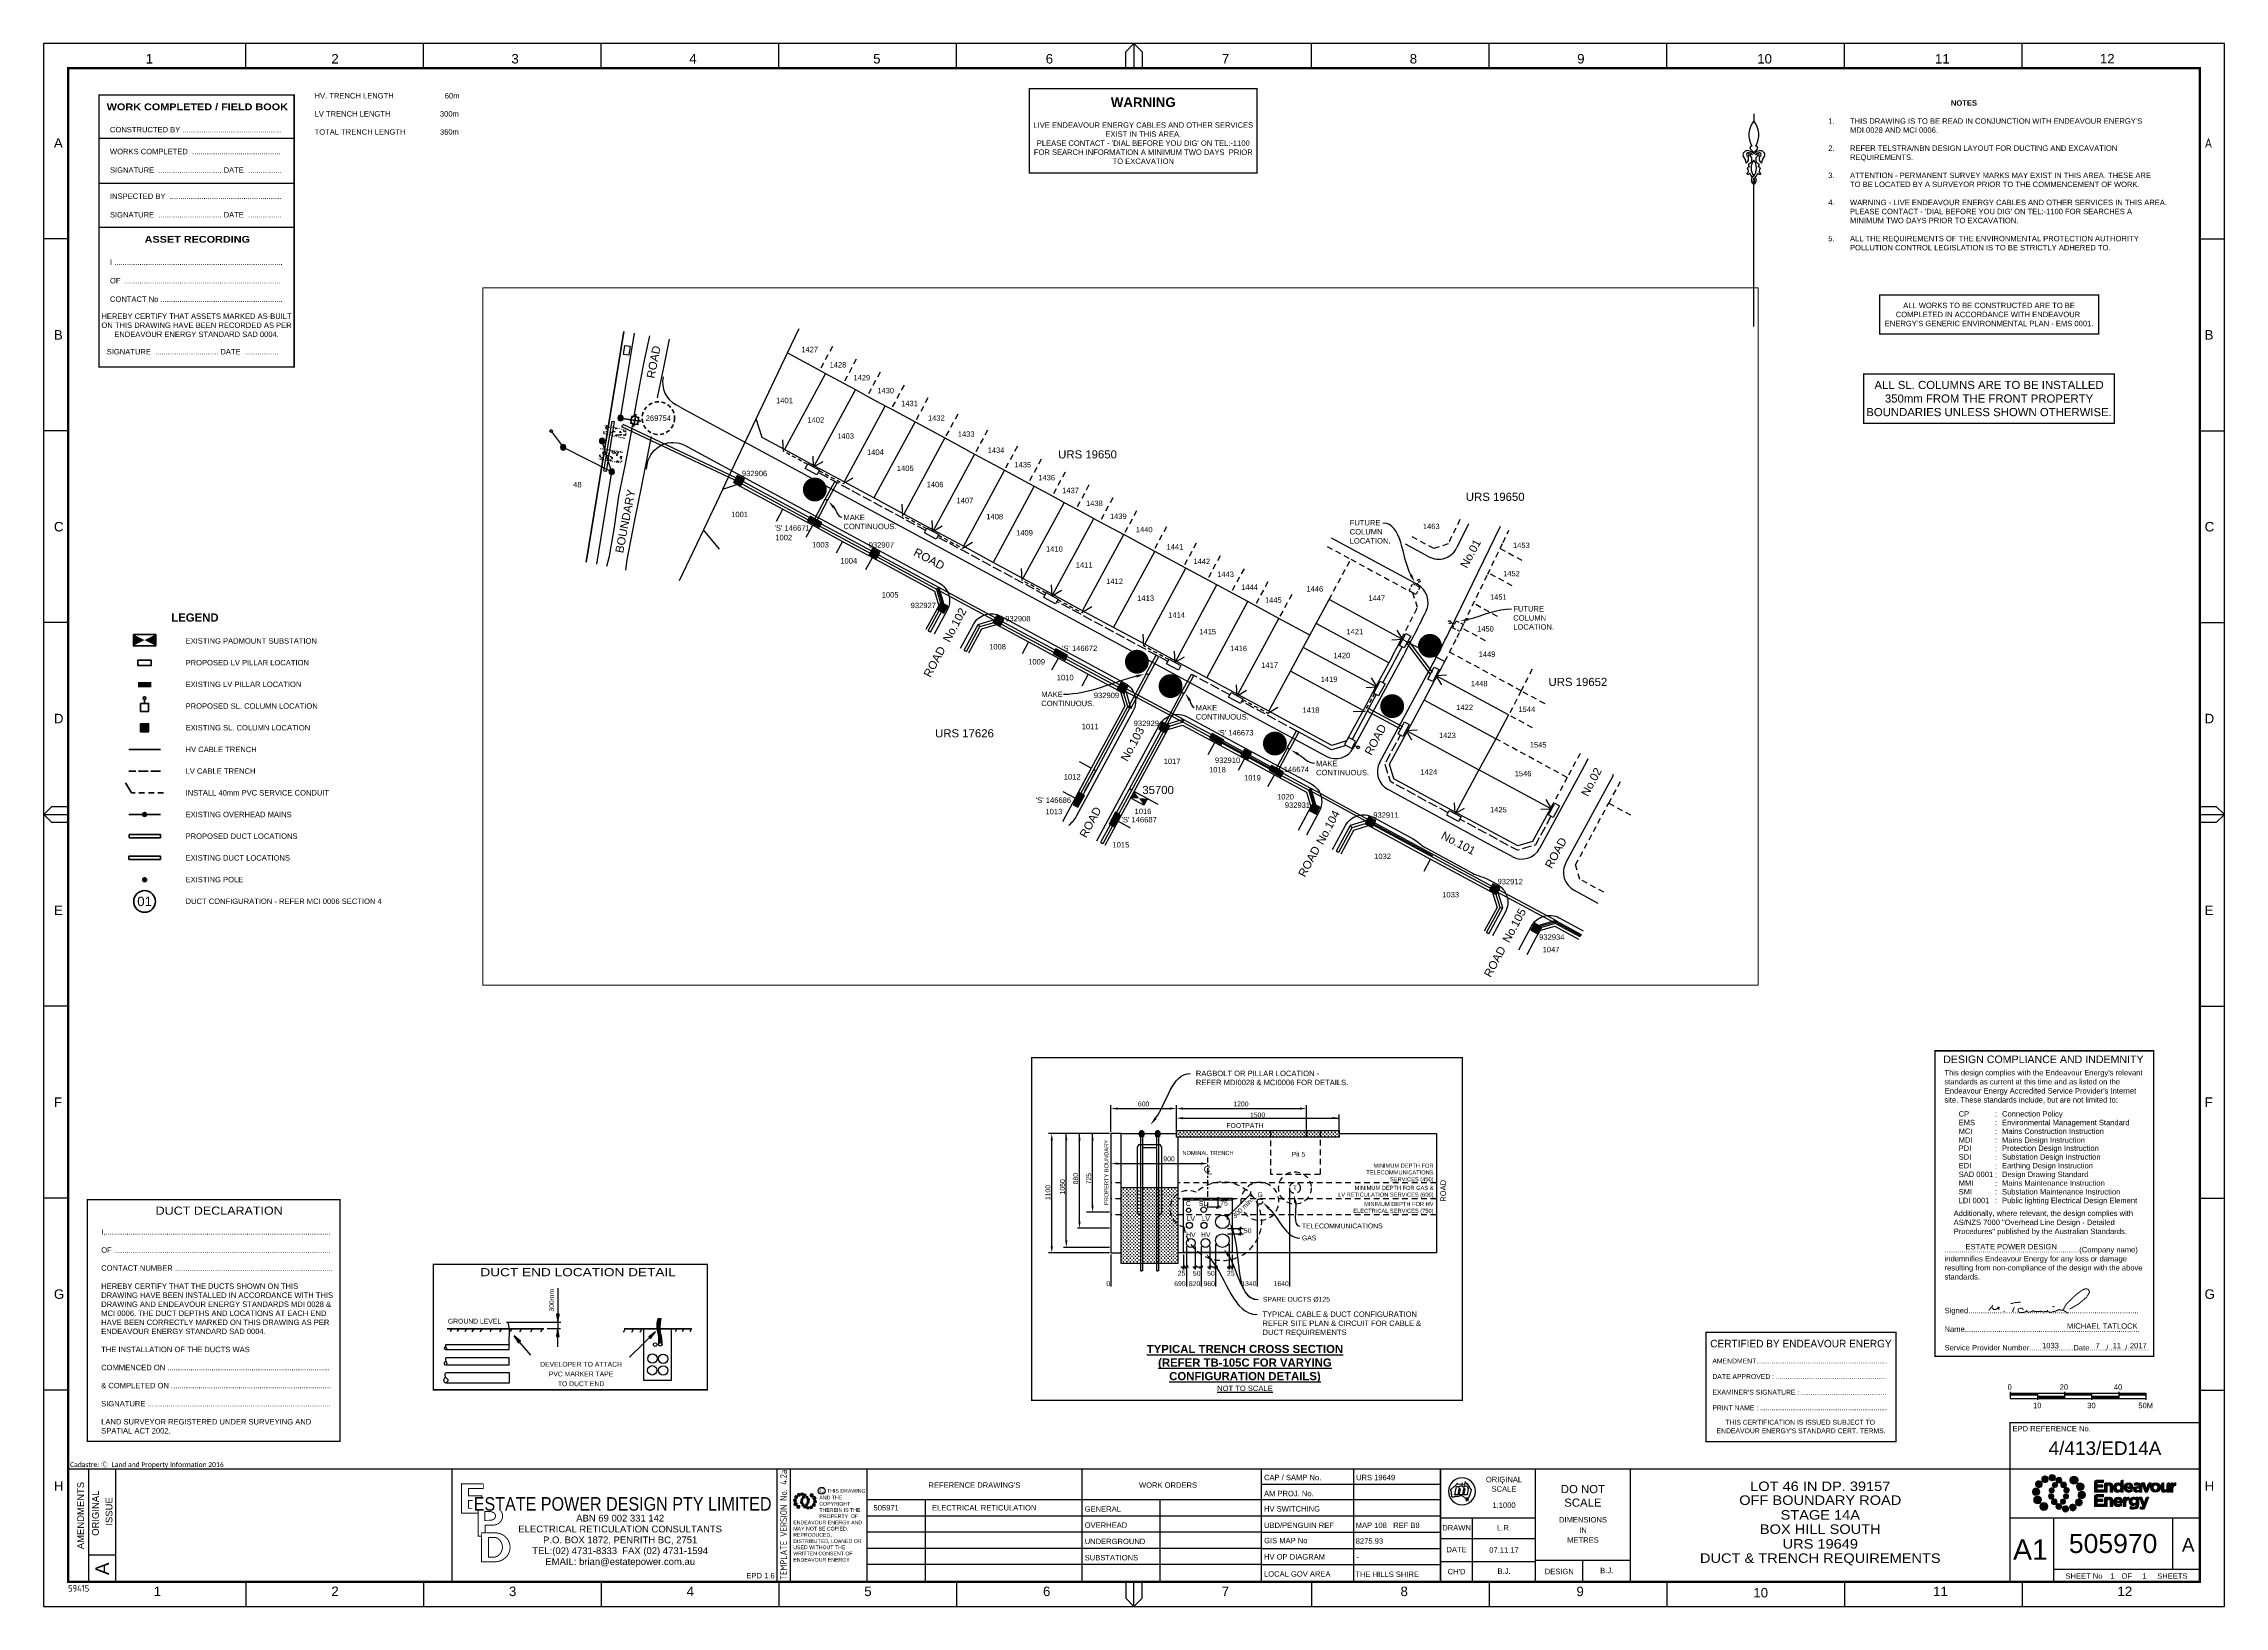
# Paper-space layout 'Duct' of a CAD drawing. Header units: metres. Extents: x -21 to 784, y -3 to 573.
# The model-space entities are those that its viewports show. They can reach past a viewport. Long polylines and large blocks are cut down to what shows.
import ezdxf
from ezdxf import colors
from ezdxf.entities.mleader import LeaderData, LeaderLine
from ezdxf.enums import TextEntityAlignment as Align
from ezdxf.math import Vec2, Vec3

# ---------------------------------------------------------------- set-up
doc = ezdxf.new("R2010")
doc.units = ezdxf.units.M
doc.header["$LTSCALE"] = 0.7
for name, pattern in [('Cable Exist UG', [8.2, 4, -1.2, 1.8, -1.2]), ('Cable Remove', [2, 0, -2]), ('CHAIN', [6, 3, -1, 1, -1]), ('Dash', [5, 3, -2]), ('DASHED', [19.05, 12.7, -6.35]), ('IE Trench LV', [6.5, 5, -1.5])]:
    doc.linetypes.add(name, pattern=pattern)
doc.layers.get('0').update_dxf_attribs({"color": 6})
for name, color, linetype in [('_User Miscellaneous1', 3, 'Continuous'), ('_User Miscellaneous10', 8, 'Continuous'), ('_User Miscellaneous3', 11, 'Continuous'), ('_User Miscellaneous4', 7, 'Continuous'), ('_User Miscellaneous6', 7, 'Continuous'), ('_User Miscellaneous7', 150, 'Continuous'), ('_User Miscellaneous8', 7, 'Continuous'), ('_User Miscellaneous9', 8, 'Continuous'), ('Cadastre Developer_SP_EXT', 4, 'Continuous'), ('Cadastre Developer_SP_NEW', 4, 'Continuous'), ('Cadastre Land Parcels_SP_EXT', 4, 'Continuous'), ('Cadastre Roads_SP_EXT', 4, 'Continuous'), ('Cadastre Roads_SP_NEW', 8, 'Continuous'), ('Duct_SP_NEW', 2, 'Continuous'), ('Equip_SP_SL_EXT', 70, 'Continuous'), ('Notes', 7, 'Continuous'), ('OH_Details_SP_MISC', 6, 'Continuous'), ('Services_SP_EXT', 140, 'Continuous'), ('Services_SP_NEW_UG', 2, 'Continuous'), ('Sub_SP_EXT', 7, 'Continuous'), ('SupportsOH_SP_TR_HV_LV_SL_EXT', 7, 'Continuous'), ('SupportsUG_SP_EXT', 7, 'Continuous'), ('SupportsUG_SP_LV_EXT', 7, 'Continuous'), ('SupportsUG_SP_LV_NEW', 2, 'Continuous'), ('SupportsUG_SP_LV_SL_EXT', 7, 'Continuous'), ('SupportsUG_SP_LV_SL_NEW', 2, 'Continuous'), ('Trench_SP_NEW', 2, 'Continuous'), ('UG_Details_SP_MISC', 7, 'Continuous')]:
    doc.layers.add(name, color=color, linetype=linetype)
doc.layers.add('_User Miscellaneous5', color=7, linetype='Continuous', lineweight=35)
doc.layers.add('_User Notes', color=7, linetype='Continuous', plot=False)
doc.layers.add('Viewports', color=8, linetype='Continuous', plot=False)
doc.styles.add('ARIAL', font='arial.ttf', dxfattribs={"height": 2})
doc.styles.add('ARIAL 3.0', font='arial.ttf', dxfattribs={"height": 3})
doc.styles.add('COLUMN_LABEL', font='arial.ttf')
doc.styles.add('Dot', font='dotfont.shx', dxfattribs={"height": 2})
doc.styles.add('iecISOCP', font='isocp.shx')
doc.styles.add('POLE_LABEL', font='arial.ttf')
doc.styles.add('SL_LABEL', font='arial.ttf')
doc.styles.get("Standard").update_dxf_attribs({"font": 'arial.ttf'})
doc.styles.add('style1', font='iso3098b.shx')
doc.styles.add('STYLE2', font='')
doc.styles.get('STYLE2').set_extended_font_data('Arial Black')
doc.linetypes.add('IE Trench HV', pattern='A,8,-2,["/",style1,S=2.5,R=0,X=0.1,Y=-1],-4.5', length=14.5)
pattern_1 = [(0, (-79.7347, 1394.1196), (0.635, 0.635), [0.3175, -0.9525]), (90, (-79.57594, 1393.96084), (-0.635, 0.635), [0.3175, -0.9525])]

# ---------------------------------------------------------------- blocks, each defined once
blk = doc.blocks.new('A$C30A46249')
at = {"color": 7, "lineweight": -3, "insert": (6.92, 4.97), "char_height": 1.79, "attachment_point": 7, "line_spacing_factor": 1.2}
blk.add_mtext('{\\fCalibri|b0|i0|c0|p34;\\C256;Cadastre: \\fMS Gothic|b0|i0|c128|p49;\\C250;\\c2236962;Ⓒ\\fMS Gothic|b0|i0|c0|p49; \\fCalibri|b0|i0|c0|p34;\\C256;Land and Property Information 2016}', dxfattribs=at)
blk = doc.blocks.new('EE_LOGO_SMALL')
at = {"layer": 'Notes'}
h = blk.add_hatch(color=256, dxfattribs=at)
edge = h.paths.add_edge_path()
edge.add_spline(control_points=[(-8.4, 2), (-9.2, 2), (-9.8, 1.4), (-9.8, 0.7), (-9.9, -0.1), (-9.3, -0.7), (-8.6, -0.8), (-7.8, -0.8), (-7.2, -0.2), (-7.1, 0.5), (-7.1, 1.3), (-7.7, 1.9), (-8.4, 2)], knot_values=[0, 0, 0, 0, 1, 1, 1, 2, 2, 2, 3, 3, 3, 4, 4, 4, 4], degree=3, periodic=0)
h = blk.add_hatch(color=256, dxfattribs=at)
edge = h.paths.add_edge_path()
edge.add_spline(control_points=[(-6.8, 4.5), (-7.4, 4.8), (-8.2, 4.6), (-8.6, 4), (-8.9, 3.4), (-8.7, 2.6), (-8.1, 2.2), (-7.5, 1.9), (-6.7, 2.1), (-6.3, 2.7), (-6, 3.3), (-6.2, 4.1), (-6.8, 4.5)], knot_values=[0, 0, 0, 0, 1, 1, 1, 2, 2, 2, 3, 3, 3, 4, 4, 4, 4], degree=3, periodic=0)
h = blk.add_hatch(color=256, dxfattribs=at)
edge = h.paths.add_edge_path()
edge.add_spline(control_points=[(-4.2, 5.9), (-4.6, 6.5), (-5.3, 6.6), (-5.9, 6.3), (-6.4, 5.9), (-6.6, 5.1), (-6.2, 4.6), (-5.9, 4), (-5.1, 3.8), (-4.6, 4.2), (-4, 4.6), (-3.8, 5.3), (-4.2, 5.9)], knot_values=[0, 0, 0, 0, 1, 1, 1, 2, 2, 2, 3, 3, 3, 4, 4, 4, 4], degree=3, periodic=0)
h = blk.add_hatch(color=256, dxfattribs=at)
edge = h.paths.add_edge_path()
edge.add_spline(control_points=[(-1.3, 5.9), (-1.4, 6.5), (-2, 7), (-2.6, 6.9), (-3.3, 6.9), (-3.7, 6.3), (-3.7, 5.6), (-3.6, 5), (-3, 4.5), (-2.4, 4.6), (-1.7, 4.7), (-1.3, 5.2), (-1.3, 5.9)], knot_values=[0, 0, 0, 0, 1, 1, 1, 2, 2, 2, 3, 3, 3, 4, 4, 4, 4], degree=3, periodic=0)
h = blk.add_hatch(color=256, dxfattribs=at)
edge = h.paths.add_edge_path()
edge.add_spline(control_points=[(-2.5, 2.1), (-3, 2.2), (-3.5, 1.9), (-3.6, 1.3), (-3.7, 0.8), (-3.4, 0.3), (-2.9, 0.2), (-2.4, 0.1), (-1.9, 0.4), (-1.8, 0.9), (-1.7, 1.5), (-2, 2), (-2.5, 2.1)], knot_values=[0, 0, 0, 0, 1, 1, 1, 2, 2, 2, 3, 3, 3, 4, 4, 4, 4], degree=3, periodic=0)
h = blk.add_hatch(color=256, dxfattribs=at)
edge = h.paths.add_edge_path()
edge.add_spline(control_points=[(1, 4.9), (1, 4.3), (0.5, 3.8), (-0.1, 3.8), (-0.7, 3.8), (-1.2, 4.3), (-1.2, 4.9), (-1.2, 5.5), (-0.7, 6), (-0.1, 6), (0.5, 6), (1, 5.5), (1, 4.9)], knot_values=[0, 0, 0, 0, 1, 1, 1, 2, 2, 2, 3, 3, 3, 4, 4, 4, 4], degree=3, periodic=0)
edge = h.paths.add_edge_path()
edge.add_spline(control_points=[(-1.4, 4), (-1.9, 4.1), (-2.4, 3.8), (-2.5, 3.3), (-2.6, 2.7), (-2.3, 2.2), (-1.8, 2.1), (-1.3, 2), (-0.7, 2.3), (-0.6, 2.9), (-0.5, 3.4), (-0.9, 3.9), (-1.4, 4)], knot_values=[0, 0, 0, 0, 1, 1, 1, 2, 2, 2, 3, 3, 3, 4, 4, 4, 4], degree=3, periodic=0)
h = blk.add_hatch(color=256, dxfattribs=at)
edge = h.paths.add_edge_path()
edge.add_spline(control_points=[(2.3, 2.4), (2.8, 2.8), (2.8, 3.4), (2.4, 3.9), (2, 4.3), (1.4, 4.3), (0.9, 3.9), (0.5, 3.6), (0.5, 2.9), (0.9, 2.5), (1.2, 2), (1.9, 2), (2.3, 2.4)], knot_values=[0, 0, 0, 0, 1, 1, 1, 2, 2, 2, 3, 3, 3, 4, 4, 4, 4], degree=3, periodic=0)
edge = h.paths.add_edge_path()
edge.add_spline(control_points=[(1, 4.9), (1, 4.3), (0.5, 3.8), (-0.1, 3.8), (-0.7, 3.8), (-1.2, 4.3), (-1.2, 4.9), (-1.2, 5.5), (-0.7, 6), (-0.1, 6), (0.5, 6), (1, 5.5), (1, 4.9)], knot_values=[0, 0, 0, 0, 1, 1, 1, 2, 2, 2, 3, 3, 3, 4, 4, 4, 4], degree=3, periodic=0)
h = blk.add_hatch(color=256, dxfattribs=at)
edge = h.paths.add_edge_path()
edge.add_spline(control_points=[(1, 4.9), (1, 4.3), (0.5, 3.8), (-0.1, 3.8), (-0.7, 3.8), (-1.2, 4.3), (-1.2, 4.9), (-1.2, 5.5), (-0.7, 6), (-0.1, 6), (0.5, 6), (1, 5.5), (1, 4.9)], knot_values=[0, 0, 0, 0, 1, 1, 1, 2, 2, 2, 3, 3, 3, 4, 4, 4, 4], degree=3, periodic=0)
edge = h.paths.add_edge_path(flags=16)
edge.add_spline(control_points=[(1, 4.9), (1, 4.3), (0.5, 3.8), (-0.1, 3.8), (-0.7, 3.8), (-1.2, 4.3), (-1.2, 4.9), (-1.2, 5.5), (-0.7, 6), (-0.1, 6), (0.5, 6), (1, 5.5), (1, 4.9)], knot_values=[0, 0, 0, 0, 1, 1, 1, 2, 2, 2, 3, 3, 3, 4, 4, 4, 4], degree=3, periodic=0)
h = blk.add_hatch(color=256, dxfattribs=at)
edge = h.paths.add_edge_path()
edge.add_spline(control_points=[(3, 0.2), (3.5, 0.3), (3.8, 0.9), (3.7, 1.4), (3.6, 1.9), (3, 2.3), (2.5, 2.1), (1.9, 2), (1.6, 1.4), (1.8, 0.9), (1.9, 0.4), (2.5, 0.1), (3, 0.2)], knot_values=[0, 0, 0, 0, 1, 1, 1, 2, 2, 2, 3, 3, 3, 4, 4, 4, 4], degree=3, periodic=0)
h = blk.add_hatch(color=256, dxfattribs=at)
edge = h.paths.add_edge_path()
edge.add_spline(control_points=[(7, 4.9), (7, 4), (6.3, 3.4), (5.5, 3.4), (4.6, 3.4), (4, 4), (4, 4.9), (4, 5.7), (4.6, 6.4), (5.5, 6.4), (6.3, 6.4), (7, 5.7), (7, 4.9)], knot_values=[0, 0, 0, 0, 1, 1, 1, 2, 2, 2, 3, 3, 3, 4, 4, 4, 4], degree=3, periodic=0)
h = blk.add_hatch(color=256, dxfattribs=at)
edge = h.paths.add_edge_path()
edge.add_spline(control_points=[(8.4, 1.1), (9.1, 1.5), (9.4, 2.3), (9.1, 3), (8.8, 3.7), (7.9, 4.1), (7.2, 3.8), (6.5, 3.4), (6.2, 2.6), (6.5, 1.9), (6.8, 1.2), (7.7, 0.8), (8.4, 1.1)], knot_values=[0, 0, 0, 0, 1, 1, 1, 2, 2, 2, 3, 3, 3, 4, 4, 4, 4], degree=3, periodic=0)
h = blk.add_hatch(color=256, dxfattribs=at)
edge = h.paths.add_edge_path()
edge.add_spline(control_points=[(8.3, -1.9), (9, -1.9), (9.7, -1.4), (9.7, -0.6), (9.7, 0.1), (9.2, 0.8), (8.4, 0.8), (7.7, 0.8), (7, 0.3), (7, -0.5), (6.9, -1.2), (7.5, -1.9), (8.3, -1.9)], knot_values=[0, 0, 0, 0, 1, 1, 1, 2, 2, 2, 3, 3, 3, 4, 4, 4, 4], degree=3, periodic=0)
h = blk.add_hatch(color=256, dxfattribs=at)
edge = h.paths.add_edge_path()
edge.add_spline(control_points=[(-8.5, -1.1), (-9.2, -1.4), (-9.6, -2.3), (-9.3, -3), (-8.9, -3.7), (-8.1, -4), (-7.4, -3.7), (-6.7, -3.4), (-6.3, -2.5), (-6.6, -1.8), (-7, -1.1), (-7.8, -0.8), (-8.5, -1.1)], knot_values=[0, 0, 0, 0, 1, 1, 1, 2, 2, 2, 3, 3, 3, 4, 4, 4, 4], degree=3, periodic=0)
h = blk.add_hatch(color=256, dxfattribs=at)
edge = h.paths.add_edge_path()
edge.add_spline(control_points=[(-7.1, -4.8), (-7.1, -4), (-6.5, -3.3), (-5.6, -3.3), (-4.8, -3.3), (-4.1, -4), (-4.1, -4.8), (-4.1, -5.7), (-4.8, -6.3), (-5.6, -6.3), (-6.5, -6.3), (-7.1, -5.7), (-7.1, -4.8)], knot_values=[0, 0, 0, 0, 1, 1, 1, 2, 2, 2, 3, 3, 3, 4, 4, 4, 4], degree=3, periodic=0)
h = blk.add_hatch(color=256, dxfattribs=at)
edge = h.paths.add_edge_path()
edge.add_spline(control_points=[(-3.1, -0.2), (-3.7, -0.3), (-4, -0.8), (-3.8, -1.4), (-3.7, -1.9), (-3.2, -2.2), (-2.6, -2.1), (-2.1, -1.9), (-1.8, -1.4), (-1.9, -0.9), (-2.1, -0.3), (-2.6, 0), (-3.1, -0.2)], knot_values=[0, 0, 0, 0, 1, 1, 1, 2, 2, 2, 3, 3, 3, 4, 4, 4, 4], degree=3, periodic=0)
h = blk.add_hatch(color=256, dxfattribs=at)
edge = h.paths.add_edge_path()
edge.add_spline(control_points=[(-2.5, -2.3), (-2.9, -2.7), (-3, -3.4), (-2.6, -3.8), (-2.2, -4.2), (-1.5, -4.3), (-1.1, -3.9), (-0.7, -3.5), (-0.6, -2.8), (-1, -2.4), (-1.4, -2), (-2, -1.9), (-2.5, -2.3)], knot_values=[0, 0, 0, 0, 1, 1, 1, 2, 2, 2, 3, 3, 3, 4, 4, 4, 4], degree=3, periodic=0)
h = blk.add_hatch(color=256, dxfattribs=at)
edge = h.paths.add_edge_path()
edge.add_spline(control_points=[(-1.2, -4.8), (-1.2, -4.2), (-0.7, -3.7), (-0.1, -3.7), (0.5, -3.7), (1, -4.2), (1, -4.8), (1, -5.4), (0.5, -5.9), (-0.1, -5.9), (-0.7, -5.9), (-1.2, -5.4), (-1.2, -4.8)], knot_values=[0, 0, 0, 0, 1, 1, 1, 2, 2, 2, 3, 3, 3, 4, 4, 4, 4], degree=3, periodic=0)
h = blk.add_hatch(color=256, dxfattribs=at)
edge = h.paths.add_edge_path()
edge.add_spline(control_points=[(1.2, -3.9), (1.7, -4.1), (2.2, -3.7), (2.3, -3.2), (2.5, -2.7), (2.1, -2.2), (1.6, -2.1), (1.1, -2), (0.6, -2.3), (0.5, -2.8), (0.4, -3.3), (0.7, -3.8), (1.2, -3.9)], knot_values=[0, 0, 0, 0, 1, 1, 1, 2, 2, 2, 3, 3, 3, 4, 4, 4, 4], degree=3, periodic=0)
h = blk.add_hatch(color=256, dxfattribs=at)
edge = h.paths.add_edge_path()
edge.add_spline(control_points=[(1.2, -5.8), (1.3, -6.5), (1.8, -6.9), (2.5, -6.9), (3.1, -6.8), (3.6, -6.2), (3.5, -5.6), (3.4, -5), (2.9, -4.5), (2.2, -4.6), (1.6, -4.6), (1.1, -5.2), (1.2, -5.8)], knot_values=[0, 0, 0, 0, 1, 1, 1, 2, 2, 2, 3, 3, 3, 4, 4, 4, 4], degree=3, periodic=0)
h = blk.add_hatch(color=256, dxfattribs=at)
edge = h.paths.add_edge_path()
edge.add_spline(control_points=[(2.4, -2), (2.9, -2.1), (3.4, -1.8), (3.5, -1.3), (3.6, -0.8), (3.3, -0.3), (2.8, -0.2), (2.2, -0.1), (1.7, -0.4), (1.6, -0.9), (1.5, -1.4), (1.8, -1.9), (2.4, -2)], knot_values=[0, 0, 0, 0, 1, 1, 1, 2, 2, 2, 3, 3, 3, 4, 4, 4, 4], degree=3, periodic=0)
h = blk.add_hatch(color=256, dxfattribs=at)
edge = h.paths.add_edge_path()
edge.add_spline(control_points=[(4, -5.8), (4.4, -6.4), (5.2, -6.6), (5.7, -6.2), (6.3, -5.8), (6.5, -5.1), (6.1, -4.5), (5.7, -4), (5, -3.8), (4.4, -4.2), (3.8, -4.5), (3.7, -5.3), (4, -5.8)], knot_values=[0, 0, 0, 0, 1, 1, 1, 2, 2, 2, 3, 3, 3, 4, 4, 4, 4], degree=3, periodic=0)
h = blk.add_hatch(color=256, dxfattribs=at)
edge = h.paths.add_edge_path()
edge.add_spline(control_points=[(6.7, -4.4), (7.3, -4.8), (8.1, -4.6), (8.4, -4), (8.8, -3.3), (8.6, -2.6), (8, -2.2), (7.3, -1.8), (6.6, -2.1), (6.2, -2.7), (5.8, -3.3), (6, -4.1), (6.7, -4.4)], knot_values=[0, 0, 0, 0, 1, 1, 1, 2, 2, 2, 3, 3, 3, 4, 4, 4, 4], degree=3, periodic=0)
at = {"layer": 'Notes', "lineweight": 0}
for points in [[(1.8, 2.1), (1.8, 2.1)], [(-2, -2.1), (-2, -2.1)]]:
    blk.add_lwpolyline(points, dxfattribs=at)
for points in [[(-8.4, 2), (-9.2, 2), (-9.8, 1.4), (-9.8, 0.7), (-9.9, -0.1), (-9.3, -0.7), (-8.6, -0.8), (-7.8, -0.8), (-7.2, -0.2), (-7.1, 0.5), (-7.1, 1.3), (-7.7, 1.9), (-8.4, 2)], [(-6.8, 4.5), (-7.4, 4.8), (-8.2, 4.6), (-8.6, 4), (-8.9, 3.4), (-8.7, 2.6), (-8.1, 2.2), (-7.5, 1.9), (-6.7, 2.1), (-6.3, 2.7), (-6, 3.3), (-6.2, 4.1), (-6.8, 4.5)], [(-4.2, 5.9), (-4.6, 6.5), (-5.3, 6.6), (-5.9, 6.3), (-6.4, 5.9), (-6.6, 5.1), (-6.2, 4.6), (-5.9, 4), (-5.1, 3.8), (-4.6, 4.2), (-4, 4.6), (-3.8, 5.3), (-4.2, 5.9)], [(-1.3, 5.9), (-1.4, 6.5), (-2, 7), (-2.6, 6.9), (-3.3, 6.9), (-3.7, 6.3), (-3.7, 5.6), (-3.6, 5), (-3, 4.5), (-2.4, 4.6), (-1.7, 4.7), (-1.3, 5.2), (-1.3, 5.9)], [(-2.5, 2.1), (-3, 2.2), (-3.5, 1.9), (-3.6, 1.3), (-3.7, 0.8), (-3.4, 0.3), (-2.9, 0.2), (-2.4, 0.1), (-1.9, 0.4), (-1.8, 0.9), (-1.7, 1.5), (-2, 2), (-2.5, 2.1)], [(-1.4, 4), (-1.9, 4.1), (-2.4, 3.8), (-2.5, 3.3), (-2.6, 2.7), (-2.3, 2.2), (-1.8, 2.1), (-1.3, 2), (-0.7, 2.3), (-0.6, 2.9), (-0.5, 3.4), (-0.9, 3.9), (-1.4, 4)], [(1, 4.9), (1, 4.3), (0.5, 3.8), (-0.1, 3.8), (-0.7, 3.8), (-1.2, 4.3), (-1.2, 4.9), (-1.2, 5.5), (-0.7, 6), (-0.1, 6), (0.5, 6), (1, 5.5), (1, 4.9)], [(1, 4.9), (1, 4.3), (0.5, 3.8), (-0.1, 3.8), (-0.7, 3.8), (-1.2, 4.3), (-1.2, 4.9), (-1.2, 5.5), (-0.7, 6), (-0.1, 6), (0.5, 6), (1, 5.5), (1, 4.9)], [(2.3, 2.4), (2.8, 2.8), (2.8, 3.4), (2.4, 3.9), (2, 4.3), (1.4, 4.3), (0.9, 3.9), (0.5, 3.6), (0.5, 2.9), (0.9, 2.5), (1.2, 2), (1.9, 2), (2.3, 2.4)], [(3, 0.2), (3.5, 0.3), (3.8, 0.9), (3.7, 1.4), (3.6, 1.9), (3, 2.3), (2.5, 2.1), (1.9, 2), (1.6, 1.4), (1.8, 0.9), (1.9, 0.4), (2.5, 0.1), (3, 0.2)], [(7, 4.9), (7, 4), (6.3, 3.4), (5.5, 3.4), (4.6, 3.4), (4, 4), (4, 4.9), (4, 5.7), (4.6, 6.4), (5.5, 6.4), (6.3, 6.4), (7, 5.7), (7, 4.9)], [(8.4, 1.1), (9.1, 1.5), (9.4, 2.3), (9.1, 3), (8.8, 3.7), (7.9, 4.1), (7.2, 3.8), (6.5, 3.4), (6.2, 2.6), (6.5, 1.9), (6.8, 1.2), (7.7, 0.8), (8.4, 1.1)], [(8.3, -1.9), (9, -1.9), (9.7, -1.4), (9.7, -0.6), (9.7, 0.1), (9.2, 0.8), (8.4, 0.8), (7.7, 0.8), (7, 0.3), (7, -0.5), (6.9, -1.2), (7.5, -1.9), (8.3, -1.9)], [(-8.5, -1.1), (-9.2, -1.4), (-9.6, -2.3), (-9.3, -3), (-8.9, -3.7), (-8.1, -4), (-7.4, -3.7), (-6.7, -3.4), (-6.3, -2.5), (-6.6, -1.8), (-7, -1.1), (-7.8, -0.8), (-8.5, -1.1)], [(-7.1, -4.8), (-7.1, -4), (-6.5, -3.3), (-5.6, -3.3), (-4.8, -3.3), (-4.1, -4), (-4.1, -4.8), (-4.1, -5.7), (-4.8, -6.3), (-5.6, -6.3), (-6.5, -6.3), (-7.1, -5.7), (-7.1, -4.8)], [(-3.1, -0.2), (-3.7, -0.3), (-4, -0.8), (-3.8, -1.4), (-3.7, -1.9), (-3.2, -2.2), (-2.6, -2.1), (-2.1, -1.9), (-1.8, -1.4), (-1.9, -0.9), (-2.1, -0.3), (-2.6, 0), (-3.1, -0.2)], [(-2.5, -2.3), (-2.9, -2.7), (-3, -3.4), (-2.6, -3.8), (-2.2, -4.2), (-1.5, -4.3), (-1.1, -3.9), (-0.7, -3.5), (-0.6, -2.8), (-1, -2.4), (-1.4, -2), (-2, -1.9), (-2.5, -2.3)], [(-1.2, -4.8), (-1.2, -4.2), (-0.7, -3.7), (-0.1, -3.7), (0.5, -3.7), (1, -4.2), (1, -4.8), (1, -5.4), (0.5, -5.9), (-0.1, -5.9), (-0.7, -5.9), (-1.2, -5.4), (-1.2, -4.8)], [(1.2, -3.9), (1.7, -4.1), (2.2, -3.7), (2.3, -3.2), (2.5, -2.7), (2.1, -2.2), (1.6, -2.1), (1.1, -2), (0.6, -2.3), (0.5, -2.8), (0.4, -3.3), (0.7, -3.8), (1.2, -3.9)], [(1.2, -5.8), (1.3, -6.5), (1.8, -6.9), (2.5, -6.9), (3.1, -6.8), (3.6, -6.2), (3.5, -5.6), (3.4, -5), (2.9, -4.5), (2.2, -4.6), (1.6, -4.6), (1.1, -5.2), (1.2, -5.8)], [(2.4, -2), (2.9, -2.1), (3.4, -1.8), (3.5, -1.3), (3.6, -0.8), (3.3, -0.3), (2.8, -0.2), (2.2, -0.1), (1.7, -0.4), (1.6, -0.9), (1.5, -1.4), (1.8, -1.9), (2.4, -2)], [(4, -5.8), (4.4, -6.4), (5.2, -6.6), (5.7, -6.2), (6.3, -5.8), (6.5, -5.1), (6.1, -4.5), (5.7, -4), (5, -3.8), (4.4, -4.2), (3.8, -4.5), (3.7, -5.3), (4, -5.8)], [(6.7, -4.4), (7.3, -4.8), (8.1, -4.6), (8.4, -4), (8.8, -3.3), (8.6, -2.6), (8, -2.2), (7.3, -1.8), (6.6, -2.1), (6.2, -2.7), (5.8, -3.3), (6, -4.1), (6.7, -4.4)]]:
    blk.add_open_spline(points, degree=3, knots=[0, 0, 0, 0, 1, 1, 1, 2, 2, 2, 3, 3, 3, 4, 4, 4, 4], dxfattribs=at)
blk = doc.blocks.new('EE_COPYRIGHT_A1')
at = {"layer": 'Notes'}
blk.add_circle((9.53, -0.82), 1.15, dxfattribs=at)
at = {"xscale": 0.4, "yscale": 0.4, "zscale": 0.4}
blk.add_blockref('EE_LOGO_SMALL', (3.96, -4.29), dxfattribs=at)
at = {"layer": 'Notes', "insert": (0, 0), "char_height": 1.25, "width": 24.1208, "attachment_point": 1, "style": 'ARIAL'}
blk.add_mtext('\\pt8.75;               ^I{\\H1.2x;C } THIS DRAWING\\P\\pi-8.75,l8.75,t8.75,20;       ^IAND THE ^I\\P\\pi0,t8.75;COPYRIGHT\\P\\pi-8.75,t1.25,8.75;^I^ITHEREIN IS THE PROPERTY  OF \\P\\pi0,l0,t1.25;ENDEAVOUR ENERGY AND MAY NOT BE COPIED, REPRODUCED, DISTRIBUTED, LOANED OR USED WITHOUT THE WRITTEN CONSENT OF ENDEAVOUR ENERGY', dxfattribs=at)
blk = doc.blocks.new('A1_FRAME_TITLE')
at = {"layer": '_User Miscellaneous1'}
h = blk.add_hatch(color=256, dxfattribs=at)
edge = h.paths.add_edge_path()
edge.add_spline(control_points=[(734.78, 40.56), (734.04, 40.6), (733.4, 40.03), (733.36, 39.28), (733.31, 38.53), (733.88, 37.89), (734.63, 37.85), (735.38, 37.81), (736.02, 38.38), (736.06, 39.13), (736.1, 39.87), (735.53, 40.51), (734.78, 40.56)], knot_values=[0, 0, 0, 0, 1, 1, 1, 2, 2, 2, 3, 3, 3, 4, 4, 4, 4], degree=3, periodic=0)
h = blk.add_hatch(color=256, dxfattribs=at)
edge = h.paths.add_edge_path()
edge.add_spline(control_points=[(736.39, 43.07), (735.78, 43.43), (734.99, 43.22), (734.63, 42.61), (734.27, 41.99), (734.48, 41.21), (735.09, 40.85), (735.71, 40.49), (736.5, 40.7), (736.85, 41.31), (737.21, 41.93), (737.01, 42.72), (736.39, 43.07)], knot_values=[0, 0, 0, 0, 1, 1, 1, 2, 2, 2, 3, 3, 3, 4, 4, 4, 4], degree=3, periodic=0)
h = blk.add_hatch(color=256, dxfattribs=at)
edge = h.paths.add_edge_path()
edge.add_spline(control_points=[(739, 44.49), (738.64, 45.06), (737.88, 45.23), (737.31, 44.86), (736.75, 44.49), (736.58, 43.74), (736.95, 43.17), (737.32, 42.6), (738.07, 42.44), (738.64, 42.8), (739.21, 43.17), (739.37, 43.93), (739, 44.49)], knot_values=[0, 0, 0, 0, 1, 1, 1, 2, 2, 2, 3, 3, 3, 4, 4, 4, 4], degree=3, periodic=0)
h = blk.add_hatch(color=256, dxfattribs=at)
edge = h.paths.add_edge_path()
edge.add_spline(control_points=[(740.69, 40.68), (740.18, 40.79), (739.68, 40.46), (739.57, 39.95), (739.46, 39.44), (739.78, 38.94), (740.29, 38.83), (740.8, 38.71), (741.31, 39.04), (741.42, 39.55), (741.53, 40.06), (741.2, 40.57), (740.69, 40.68)], knot_values=[0, 0, 0, 0, 1, 1, 1, 2, 2, 2, 3, 3, 3, 4, 4, 4, 4], degree=3, periodic=0)
h = blk.add_hatch(color=256, dxfattribs=at)
edge = h.paths.add_edge_path()
edge.add_spline(control_points=[(741.85, 44.48), (741.78, 45.12), (741.21, 45.59), (740.58, 45.52), (739.94, 45.46), (739.47, 44.89), (739.54, 44.25), (739.6, 43.61), (740.17, 43.15), (740.81, 43.21), (741.45, 43.28), (741.91, 43.84), (741.85, 44.48)], knot_values=[0, 0, 0, 0, 1, 1, 1, 2, 2, 2, 3, 3, 3, 4, 4, 4, 4], degree=3, periodic=0)
h = blk.add_hatch(color=256, dxfattribs=at)
edge = h.paths.add_edge_path()
edge.add_spline(control_points=[(744.21, 43.48), (744.21, 42.88), (743.72, 42.39), (743.12, 42.39), (742.52, 42.39), (742.04, 42.88), (742.04, 43.48), (742.04, 44.08), (742.52, 44.57), (743.12, 44.57), (743.72, 44.57), (744.21, 44.08), (744.21, 43.48)], knot_values=[0, 0, 0, 0, 1, 1, 1, 2, 2, 2, 3, 3, 3, 4, 4, 4, 4], degree=3, periodic=0)
edge = h.paths.add_edge_path()
edge.add_spline(control_points=[(741.83, 42.59), (741.32, 42.7), (740.82, 42.37), (740.71, 41.86), (740.6, 41.35), (740.92, 40.85), (741.43, 40.74), (741.94, 40.63), (742.45, 40.95), (742.56, 41.46), (742.67, 41.97), (742.34, 42.48), (741.83, 42.59)], knot_values=[0, 0, 0, 0, 1, 1, 1, 2, 2, 2, 3, 3, 3, 4, 4, 4, 4], degree=3, periodic=0)
h = blk.add_hatch(color=256, dxfattribs=at)
edge = h.paths.add_edge_path()
edge.add_spline(control_points=[(745.53, 40.98), (745.96, 41.37), (746, 42.03), (745.61, 42.46), (745.23, 42.89), (744.57, 42.93), (744.13, 42.54), (743.7, 42.16), (743.67, 41.49), (744.05, 41.06), (744.44, 40.63), (745.1, 40.59), (745.53, 40.98)], knot_values=[0, 0, 0, 0, 1, 1, 1, 2, 2, 2, 3, 3, 3, 4, 4, 4, 4], degree=3, periodic=0)
edge = h.paths.add_edge_path()
edge.add_spline(control_points=[(744.21, 43.48), (744.21, 42.88), (743.72, 42.39), (743.12, 42.39), (742.52, 42.39), (742.04, 42.88), (742.04, 43.48), (742.04, 44.08), (742.52, 44.57), (743.12, 44.57), (743.72, 44.57), (744.21, 44.08), (744.21, 43.48)], knot_values=[0, 0, 0, 0, 1, 1, 1, 2, 2, 2, 3, 3, 3, 4, 4, 4, 4], degree=3, periodic=0)
h = blk.add_hatch(color=256, dxfattribs=at)
edge = h.paths.add_edge_path()
edge.add_spline(control_points=[(744.21, 43.48), (744.21, 42.88), (743.72, 42.39), (743.12, 42.39), (742.52, 42.39), (742.04, 42.88), (742.04, 43.48), (742.04, 44.08), (742.52, 44.57), (743.12, 44.57), (743.72, 44.57), (744.21, 44.08), (744.21, 43.48)], knot_values=[0, 0, 0, 0, 1, 1, 1, 2, 2, 2, 3, 3, 3, 4, 4, 4, 4], degree=3, periodic=0)
edge = h.paths.add_edge_path(flags=16)
edge.add_spline(control_points=[(744.21, 43.48), (744.21, 42.88), (743.72, 42.39), (743.12, 42.39), (742.52, 42.39), (742.04, 42.88), (742.04, 43.48), (742.04, 44.08), (742.52, 44.57), (743.12, 44.57), (743.72, 44.57), (744.21, 44.08), (744.21, 43.48)], knot_values=[0, 0, 0, 0, 1, 1, 1, 2, 2, 2, 3, 3, 3, 4, 4, 4, 4], degree=3, periodic=0)
h = blk.add_hatch(color=256, dxfattribs=at)
edge = h.paths.add_edge_path()
edge.add_spline(control_points=[(746.18, 38.8), (746.71, 38.94), (747.03, 39.48), (746.89, 40.01), (746.75, 40.55), (746.2, 40.86), (745.67, 40.72), (745.14, 40.58), (744.82, 40.04), (744.96, 39.51), (745.1, 38.98), (745.65, 38.66), (746.18, 38.8)], knot_values=[0, 0, 0, 0, 1, 1, 1, 2, 2, 2, 3, 3, 3, 4, 4, 4, 4], degree=3, periodic=0)
h = blk.add_hatch(color=256, dxfattribs=at)
edge = h.paths.add_edge_path()
edge.add_spline(control_points=[(750.19, 43.48), (750.19, 42.65), (749.51, 41.97), (748.68, 41.97), (747.84, 41.97), (747.17, 42.65), (747.17, 43.48), (747.17, 44.31), (747.84, 44.99), (748.68, 44.99), (749.51, 44.99), (750.19, 44.31), (750.19, 43.48)], knot_values=[0, 0, 0, 0, 1, 1, 1, 2, 2, 2, 3, 3, 3, 4, 4, 4, 4], degree=3, periodic=0)
h = blk.add_hatch(color=256, dxfattribs=at)
edge = h.paths.add_edge_path()
edge.add_spline(control_points=[(751.57, 39.75), (752.29, 40.06), (752.62, 40.91), (752.3, 41.63), (751.98, 42.35), (751.14, 42.67), (750.42, 42.36), (749.7, 42.04), (749.37, 41.2), (749.69, 40.48), (750.01, 39.76), (750.85, 39.43), (751.57, 39.75)], knot_values=[0, 0, 0, 0, 1, 1, 1, 2, 2, 2, 3, 3, 3, 4, 4, 4, 4], degree=3, periodic=0)
h = blk.add_hatch(color=256, dxfattribs=at)
edge = h.paths.add_edge_path()
edge.add_spline(control_points=[(756.27, 39.06), (756.27, 39.06), (756.27, 42.87), (756.27, 42.92), (756.27, 42.96), (756.27, 43.48), (756.83, 43.48), (757.38, 43.48), (759.63, 43.48), (759.63, 43.48), (759.63, 43.48), (759.63, 42.61), (759.63, 42.61), (759.63, 42.61), (757.24, 42.61), (757.24, 42.61), (757.24, 42.61), (757.24, 41.72), (757.24, 41.72), (757.24, 41.72), (759.32, 41.72), (759.32, 41.72), (759.32, 41.72), (759.32, 40.85), (759.32, 40.85), (759.32, 40.85), (757.24, 40.85), (757.24, 40.85), (757.24, 40.85), (757.24, 39.92), (757.24, 39.92), (757.24, 39.92), (759.63, 39.92), (759.63, 39.92), (759.63, 39.92), (759.63, 39.06), (759.63, 39.06), (759.63, 39.06), (756.27, 39.06), (756.27, 39.06)], knot_values=[0, 0, 0, 0, 1, 1, 1, 2, 2, 2, 3, 3, 3, 4, 4, 4, 5, 5, 5, 6, 6, 6, 7, 7, 7, 8, 8, 8, 9, 9, 9, 10, 10, 10, 11, 11, 11, 12, 12, 12, 13, 13, 13, 13], degree=3, periodic=0)
h = blk.add_hatch(color=256, dxfattribs=at)
edge = h.paths.add_edge_path()
edge.add_spline(control_points=[(762.06, 39.06), (762.06, 39.06), (762.06, 40.95), (762.06, 40.95), (762.06, 41.4), (761.85, 41.64), (761.48, 41.64), (761.12, 41.64), (760.88, 41.4), (760.88, 40.95), (760.88, 40.95), (760.88, 39.06), (760.88, 39.06), (760.88, 39.06), (759.92, 39.06), (759.92, 39.06), (759.92, 39.06), (759.93, 41.83), (759.92, 41.89), (759.92, 41.95), (759.92, 42.44), (760.48, 42.44), (760.88, 42.44), (760.88, 42.44), (760.88, 42.44), (760.88, 42.44), (760.88, 41.96), (760.88, 41.96), (761.11, 42.25), (761.39, 42.51), (761.88, 42.51), (762.6, 42.51), (763.02, 42.03), (763.02, 41.25), (763.02, 41.25), (763.02, 39.06), (763.02, 39.06), (763.02, 39.06), (762.06, 39.06), (762.06, 39.06)], knot_values=[0, 0, 0, 0, 1, 1, 1, 2, 2, 2, 3, 3, 3, 4, 4, 4, 5, 5, 5, 6, 6, 6, 7, 7, 7, 8, 8, 8, 9, 9, 9, 10, 10, 10, 11, 11, 11, 12, 12, 12, 13, 13, 13, 13], degree=3, periodic=0)
h = blk.add_hatch(color=256, dxfattribs=at)
edge = h.paths.add_edge_path(flags=16)
edge.add_spline(control_points=[(765.92, 40.75), (765.92, 41.31), (765.55, 41.69), (765.1, 41.69), (764.65, 41.69), (764.27, 41.32), (764.27, 40.75), (764.27, 40.75), (764.27, 40.74), (764.27, 40.74), (764.27, 40.18), (764.65, 39.8), (765.1, 39.8), (765.55, 39.8), (765.92, 40.18), (765.92, 40.74), (765.92, 40.74), (765.92, 40.75), (765.92, 40.75)], knot_values=[0, 0, 0, 0, 1, 1, 1, 2, 2, 2, 3, 3, 3, 4, 4, 4, 5, 5, 5, 6, 6, 6, 6], degree=3, periodic=0)
edge = h.paths.add_edge_path()
edge.add_spline(control_points=[(765.91, 39.06), (765.91, 39.06), (765.91, 39.54), (765.91, 39.54), (765.67, 39.22), (765.35, 38.99), (764.85, 38.99), (764.06, 38.99), (763.31, 39.61), (763.31, 40.74), (763.31, 40.74), (763.31, 40.75), (763.31, 40.75), (763.31, 41.88), (764.05, 42.5), (764.85, 42.5), (765.36, 42.5), (765.68, 42.27), (765.91, 42), (765.91, 42), (765.91, 42.88), (765.91, 42.92), (765.91, 42.96), (765.91, 43.48), (766.46, 43.48), (766.85, 43.48), (766.87, 43.48), (766.87, 43.48), (766.87, 43.48), (766.87, 39.06), (766.87, 39.06), (766.87, 39.06), (765.91, 39.06), (765.91, 39.06)], knot_values=[0, 0, 0, 0, 1, 1, 1, 2, 2, 2, 3, 3, 3, 4, 4, 4, 5, 5, 5, 6, 6, 6, 7, 7, 7, 8, 8, 8, 9, 9, 9, 10, 10, 10, 11, 11, 11, 11], degree=3, periodic=0)
h = blk.add_hatch(color=256, dxfattribs=at)
edge = h.paths.add_edge_path()
edge.add_spline(control_points=[(768.81, 42.51), (767.82, 42.51), (767.13, 41.71), (767.13, 40.75), (767.13, 40.75), (767.13, 40.73), (767.13, 40.73), (767.13, 39.7), (767.89, 38.99), (768.9, 38.99), (769.52, 38.99), (769.97, 39.22), (770.29, 39.62), (770.29, 39.62), (769.74, 40.1), (769.74, 40.1), (769.47, 39.86), (769.24, 39.76), (768.92, 39.76), (768.45, 39.75), (768.12, 40.11), (768.08, 40.48), (768.04, 40.8), (768.05, 40.91), (768.07, 41.05), (768.14, 41.47), (768.41, 41.74), (768.81, 41.74), (769.21, 41.74), (769.46, 41.45), (769.52, 41.02), (769.52, 41.02), (768.26, 41.02), (768.26, 41.02), (768.26, 41.02), (768.24, 40.42), (768.76, 40.42), (769.29, 40.42), (770.44, 40.42), (770.44, 40.42), (770.45, 40.51), (770.46, 40.56), (770.46, 40.66), (770.46, 40.66), (770.46, 40.67), (770.46, 40.67), (770.46, 41.63), (769.94, 42.51), (768.81, 42.51)], knot_values=[0, 0, 0, 0, 1, 1, 1, 2, 2, 2, 3, 3, 3, 4, 4, 4, 5, 5, 5, 6, 6, 6, 7, 7, 7, 8, 8, 8, 9, 9, 9, 10, 10, 10, 11, 11, 11, 12, 12, 12, 13, 13, 13, 14, 14, 14, 15, 15, 15, 16, 16, 16, 16], degree=3, periodic=0)
h = blk.add_hatch(color=256, dxfattribs=at)
edge = h.paths.add_edge_path(flags=16)
edge.add_spline(control_points=[(772.81, 40.42), (772.65, 40.5), (772.44, 40.55), (772.2, 40.55), (771.79, 40.55), (771.54, 40.38), (771.54, 40.08), (771.54, 40.08), (771.54, 40.07), (771.54, 40.07), (771.54, 39.81), (771.75, 39.66), (772.06, 39.66), (772.51, 39.66), (772.81, 39.9), (772.81, 40.25), (772.81, 40.25), (772.81, 40.42), (772.81, 40.42)], knot_values=[0, 0, 0, 0, 1, 1, 1, 2, 2, 2, 3, 3, 3, 4, 4, 4, 5, 5, 5, 6, 6, 6, 6], degree=3, periodic=0)
edge = h.paths.add_edge_path()
edge.add_spline(control_points=[(772.8, 39.06), (772.8, 39.06), (772.8, 39.42), (772.8, 39.42), (772.56, 39.17), (772.24, 39), (771.77, 39), (771.13, 39), (770.61, 39.36), (770.61, 40.03), (770.61, 40.03), (770.61, 40.04), (770.61, 40.04), (770.61, 40.78), (771.17, 41.12), (771.97, 41.12), (772.32, 41.12), (772.56, 41.07), (772.8, 40.98), (772.8, 40.98), (772.8, 41.04), (772.8, 41.04), (772.8, 41.44), (772.56, 41.69), (772.08, 41.69), (771.71, 41.69), (771.45, 41.62), (771.14, 41.5), (771.14, 41.5), (770.9, 42.24), (770.9, 42.24), (771.27, 42.4), (771.64, 42.51), (772.21, 42.51), (773.26, 42.51), (773.72, 41.97), (773.72, 41.05), (773.72, 41.05), (773.72, 39.06), (773.72, 39.06), (773.72, 39.06), (772.8, 39.06), (772.8, 39.06)], knot_values=[0, 0, 0, 0, 1, 1, 1, 2, 2, 2, 3, 3, 3, 4, 4, 4, 5, 5, 5, 6, 6, 6, 7, 7, 7, 8, 8, 8, 9, 9, 9, 10, 10, 10, 11, 11, 11, 12, 12, 12, 13, 13, 13, 14, 14, 14, 14], degree=3, periodic=0)
h = blk.add_hatch(color=256, dxfattribs=at)
edge = h.paths.add_edge_path()
edge.add_spline(control_points=[(775.83, 39.06), (775.83, 39.06), (774.96, 39.06), (774.96, 39.06), (774.96, 39.06), (773.63, 42.45), (773.63, 42.45), (773.63, 42.45), (774.65, 42.45), (774.65, 42.45), (774.65, 42.45), (775.4, 40.2), (775.4, 40.2), (775.4, 40.2), (775.98, 41.91), (775.98, 41.91), (775.98, 41.91), (776.15, 42.45), (776.52, 42.45), (776.9, 42.45), (777.17, 42.45), (777.17, 42.45), (777.17, 42.45), (775.83, 39.06), (775.83, 39.06)], knot_values=[0, 0, 0, 0, 1, 1, 1, 2, 2, 2, 3, 3, 3, 4, 4, 4, 5, 5, 5, 6, 6, 6, 7, 7, 7, 8, 8, 8, 8], degree=3, periodic=0)
h = blk.add_hatch(color=256, dxfattribs=at)
edge = h.paths.add_edge_path(flags=16)
edge.add_spline(control_points=[(779.64, 40.78), (779.64, 41.28), (779.28, 41.71), (778.75, 41.71), (778.2, 41.71), (777.87, 41.29), (777.87, 40.79), (777.87, 40.79), (777.87, 40.78), (777.87, 40.78), (777.87, 40.28), (778.23, 39.84), (778.76, 39.84), (779.31, 39.84), (779.64, 40.26), (779.64, 40.76), (779.64, 40.76), (779.64, 40.78), (779.64, 40.78)], knot_values=[0, 0, 0, 0, 1, 1, 1, 2, 2, 2, 3, 3, 3, 4, 4, 4, 5, 5, 5, 6, 6, 6, 6], degree=3, periodic=0)
edge = h.paths.add_edge_path()
edge.add_spline(control_points=[(778.75, 39.01), (777.7, 39.01), (776.92, 39.79), (776.92, 40.76), (776.92, 40.76), (776.92, 40.78), (776.92, 40.78), (776.92, 41.75), (777.71, 42.54), (778.76, 42.54), (779.81, 42.54), (780.59, 41.76), (780.59, 40.79), (780.59, 40.79), (780.59, 40.78), (780.59, 40.78), (780.59, 39.8), (779.8, 39.01), (778.75, 39.01)], knot_values=[0, 0, 0, 0, 1, 1, 1, 2, 2, 2, 3, 3, 3, 4, 4, 4, 5, 5, 5, 6, 6, 6, 6], degree=3, periodic=0)
h = blk.add_hatch(color=256, dxfattribs=at)
edge = h.paths.add_edge_path()
edge.add_spline(control_points=[(782.98, 39.06), (782.98, 39.06), (782.98, 39.54), (782.98, 39.54), (782.76, 39.25), (782.48, 39), (781.99, 39), (781.27, 39), (780.84, 39.48), (780.84, 40.25), (780.84, 40.25), (780.84, 41.84), (780.84, 41.89), (780.84, 41.94), (780.84, 42.44), (781.4, 42.44), (781.8, 42.44), (781.8, 42.44), (781.8, 42.44), (781.8, 42.44), (781.8, 40.56), (781.8, 40.56), (781.8, 40.1), (782.02, 39.87), (782.38, 39.87), (782.75, 39.87), (782.98, 40.1), (782.98, 40.56), (782.98, 40.56), (782.98, 41.82), (782.98, 41.89), (782.98, 41.96), (782.99, 42.44), (783.54, 42.44), (783.94, 42.44), (783.94, 42.44), (783.94, 42.44), (783.94, 42.44), (783.94, 39.06), (783.94, 39.06), (783.94, 39.06), (782.98, 39.06), (782.98, 39.06)], knot_values=[0, 0, 0, 0, 1, 1, 1, 2, 2, 2, 3, 3, 3, 4, 4, 4, 5, 5, 5, 6, 6, 6, 7, 7, 7, 8, 8, 8, 9, 9, 9, 10, 10, 10, 11, 11, 11, 12, 12, 12, 13, 13, 13, 14, 14, 14, 14], degree=3, periodic=0)
h = blk.add_hatch(color=256, dxfattribs=at)
edge = h.paths.add_edge_path()
edge.add_spline(control_points=[(786.22, 41.5), (785.58, 41.5), (785.19, 41.12), (785.19, 40.31), (785.19, 40.31), (785.19, 39.06), (785.19, 39.06), (785.19, 39.06), (784.23, 39.06), (784.23, 39.06), (784.23, 39.06), (784.23, 41.86), (784.23, 41.89), (784.23, 41.92), (784.22, 42.44), (784.78, 42.44), (785.34, 42.44), (785.19, 42.44), (785.19, 42.44), (785.19, 42.44), (785.19, 41.76), (785.19, 41.76), (785.38, 42.23), (785.7, 42.53), (786.27, 42.51), (786.27, 42.51), (786.27, 41.5), (786.27, 41.5), (786.27, 41.5), (786.22, 41.5), (786.22, 41.5)], knot_values=[0, 0, 0, 0, 1, 1, 1, 2, 2, 2, 3, 3, 3, 4, 4, 4, 5, 5, 5, 6, 6, 6, 7, 7, 7, 8, 8, 8, 9, 9, 9, 10, 10, 10, 10], degree=3, periodic=0)
h = blk.add_hatch(color=256, dxfattribs=at)
edge = h.paths.add_edge_path()
edge.add_spline(control_points=[(734.68, 37.51), (733.95, 37.19), (733.63, 36.35), (733.94, 35.63), (734.26, 34.91), (735.1, 34.58), (735.82, 34.9), (736.54, 35.21), (736.87, 36.06), (736.56, 36.78), (736.24, 37.5), (735.4, 37.83), (734.68, 37.51)], knot_values=[0, 0, 0, 0, 1, 1, 1, 2, 2, 2, 3, 3, 3, 4, 4, 4, 4], degree=3, periodic=0)
h = blk.add_hatch(color=256, dxfattribs=at)
edge = h.paths.add_edge_path()
edge.add_spline(control_points=[(736.06, 33.77), (736.06, 34.61), (736.73, 35.28), (737.57, 35.28), (738.4, 35.28), (739.08, 34.61), (739.08, 33.77), (739.08, 32.94), (738.4, 32.26), (737.57, 32.26), (736.73, 32.26), (736.06, 32.94), (736.06, 33.77)], knot_values=[0, 0, 0, 0, 1, 1, 1, 2, 2, 2, 3, 3, 3, 4, 4, 4, 4], degree=3, periodic=0)
h = blk.add_hatch(color=256, dxfattribs=at)
edge = h.paths.add_edge_path()
edge.add_spline(control_points=[(740.06, 38.45), (739.53, 38.31), (739.22, 37.77), (739.36, 37.24), (739.5, 36.71), (740.04, 36.39), (740.57, 36.53), (741.1, 36.67), (741.42, 37.21), (741.28, 37.74), (741.14, 38.28), (740.6, 38.59), (740.06, 38.45)], knot_values=[0, 0, 0, 0, 1, 1, 1, 2, 2, 2, 3, 3, 3, 4, 4, 4, 4], degree=3, periodic=0)
h = blk.add_hatch(color=256, dxfattribs=at)
edge = h.paths.add_edge_path()
edge.add_spline(control_points=[(740.72, 36.27), (740.28, 35.89), (740.24, 35.23), (740.63, 34.79), (741.02, 34.36), (741.68, 34.32), (742.11, 34.71), (742.54, 35.09), (742.58, 35.76), (742.19, 36.19), (741.81, 36.62), (741.15, 36.66), (740.72, 36.27)], knot_values=[0, 0, 0, 0, 1, 1, 1, 2, 2, 2, 3, 3, 3, 4, 4, 4, 4], degree=3, periodic=0)
h = blk.add_hatch(color=256, dxfattribs=at)
edge = h.paths.add_edge_path()
edge.add_spline(control_points=[(742.04, 33.77), (742.04, 34.37), (742.52, 34.86), (743.12, 34.86), (743.72, 34.86), (744.21, 34.37), (744.21, 33.77), (744.21, 33.17), (743.72, 32.69), (743.12, 32.69), (742.52, 32.69), (742.04, 33.17), (742.04, 33.77)], knot_values=[0, 0, 0, 0, 1, 1, 1, 2, 2, 2, 3, 3, 3, 4, 4, 4, 4], degree=3, periodic=0)
h = blk.add_hatch(color=256, dxfattribs=at)
edge = h.paths.add_edge_path()
edge.add_spline(control_points=[(744.41, 34.67), (744.92, 34.56), (745.43, 34.88), (745.54, 35.39), (745.65, 35.9), (745.32, 36.4), (744.81, 36.52), (744.3, 36.63), (743.8, 36.3), (743.69, 35.79), (743.58, 35.28), (743.9, 34.78), (744.41, 34.67)], knot_values=[0, 0, 0, 0, 1, 1, 1, 2, 2, 2, 3, 3, 3, 4, 4, 4, 4], degree=3, periodic=0)
h = blk.add_hatch(color=256, dxfattribs=at)
edge = h.paths.add_edge_path()
edge.add_spline(control_points=[(744.4, 32.77), (744.46, 32.13), (745.03, 31.67), (745.67, 31.73), (746.31, 31.8), (746.77, 32.36), (746.71, 33), (746.64, 33.64), (746.08, 34.11), (745.44, 34.04), (744.79, 33.98), (744.33, 33.41), (744.4, 32.77)], knot_values=[0, 0, 0, 0, 1, 1, 1, 2, 2, 2, 3, 3, 3, 4, 4, 4, 4], degree=3, periodic=0)
h = blk.add_hatch(color=256, dxfattribs=at)
edge = h.paths.add_edge_path()
edge.add_spline(control_points=[(745.55, 36.58), (746.06, 36.47), (746.57, 36.79), (746.68, 37.3), (746.79, 37.81), (746.46, 38.32), (745.95, 38.43), (745.44, 38.54), (744.94, 38.21), (744.83, 37.7), (744.72, 37.19), (745.04, 36.69), (745.55, 36.58)], knot_values=[0, 0, 0, 0, 1, 1, 1, 2, 2, 2, 3, 3, 3, 4, 4, 4, 4], degree=3, periodic=0)
h = blk.add_hatch(color=256, dxfattribs=at)
edge = h.paths.add_edge_path()
edge.add_spline(control_points=[(747.24, 32.76), (747.6, 32.19), (748.36, 32.03), (748.93, 32.39), (749.5, 32.76), (749.66, 33.51), (749.3, 34.08), (748.93, 34.65), (748.17, 34.82), (747.61, 34.45), (747.04, 34.09), (746.87, 33.33), (747.24, 32.76)], knot_values=[0, 0, 0, 0, 1, 1, 1, 2, 2, 2, 3, 3, 3, 4, 4, 4, 4], degree=3, periodic=0)
h = blk.add_hatch(color=256, dxfattribs=at)
edge = h.paths.add_edge_path()
edge.add_spline(control_points=[(749.86, 34.18), (750.47, 33.82), (751.26, 34.03), (751.61, 34.64), (751.97, 35.26), (751.76, 36.05), (751.15, 36.4), (750.54, 36.76), (749.75, 36.55), (749.39, 35.94), (749.03, 35.33), (749.24, 34.54), (749.86, 34.18)], knot_values=[0, 0, 0, 0, 1, 1, 1, 2, 2, 2, 3, 3, 3, 4, 4, 4, 4], degree=3, periodic=0)
h = blk.add_hatch(color=256, dxfattribs=at)
edge = h.paths.add_edge_path()
edge.add_spline(control_points=[(751.46, 36.7), (752.21, 36.66), (752.85, 37.23), (752.89, 37.97), (752.94, 38.72), (752.36, 39.36), (751.61, 39.4), (750.87, 39.45), (750.23, 38.87), (750.18, 38.13), (750.14, 37.38), (750.71, 36.74), (751.46, 36.7)], knot_values=[0, 0, 0, 0, 1, 1, 1, 2, 2, 2, 3, 3, 3, 4, 4, 4, 4], degree=3, periodic=0)
h = blk.add_hatch(color=256, dxfattribs=at)
edge = h.paths.add_edge_path()
edge.add_spline(control_points=[(756.27, 33.77), (756.27, 33.77), (756.27, 37.59), (756.27, 37.63), (756.27, 37.68), (756.27, 38.19), (756.83, 38.19), (757.38, 38.19), (759.63, 38.19), (759.63, 38.19), (759.63, 38.19), (759.63, 37.33), (759.63, 37.33), (759.63, 37.33), (757.24, 37.33), (757.24, 37.33), (757.24, 37.33), (757.24, 36.43), (757.24, 36.43), (757.24, 36.43), (759.32, 36.43), (759.32, 36.43), (759.32, 36.43), (759.32, 35.57), (759.32, 35.57), (759.32, 35.57), (757.24, 35.57), (757.24, 35.57), (757.24, 35.57), (757.24, 34.64), (757.24, 34.64), (757.24, 34.64), (759.63, 34.64), (759.63, 34.64), (759.63, 34.64), (759.63, 33.77), (759.63, 33.77), (759.63, 33.77), (756.27, 33.77), (756.27, 33.77)], knot_values=[0, 0, 0, 0, 1, 1, 1, 2, 2, 2, 3, 3, 3, 4, 4, 4, 5, 5, 5, 6, 6, 6, 7, 7, 7, 8, 8, 8, 9, 9, 9, 10, 10, 10, 11, 11, 11, 12, 12, 12, 13, 13, 13, 13], degree=3, periodic=0)
h = blk.add_hatch(color=256, dxfattribs=at)
edge = h.paths.add_edge_path()
edge.add_spline(control_points=[(762.06, 33.77), (762.06, 33.77), (762.06, 35.66), (762.06, 35.66), (762.06, 36.12), (761.85, 36.35), (761.48, 36.35), (761.12, 36.35), (760.88, 36.12), (760.88, 35.66), (760.88, 35.66), (760.88, 33.77), (760.88, 33.77), (760.88, 33.77), (759.92, 33.77), (759.92, 33.77), (759.92, 33.77), (759.93, 36.55), (759.92, 36.6), (759.92, 36.66), (759.92, 37.16), (760.48, 37.16), (760.88, 37.16), (760.88, 37.16), (760.88, 37.16), (760.88, 37.16), (760.88, 36.68), (760.88, 36.68), (761.11, 36.96), (761.39, 37.22), (761.88, 37.22), (762.6, 37.22), (763.02, 36.74), (763.02, 35.97), (763.02, 35.97), (763.02, 33.77), (763.02, 33.77), (763.02, 33.77), (762.06, 33.77), (762.06, 33.77)], knot_values=[0, 0, 0, 0, 1, 1, 1, 2, 2, 2, 3, 3, 3, 4, 4, 4, 5, 5, 5, 6, 6, 6, 7, 7, 7, 8, 8, 8, 9, 9, 9, 10, 10, 10, 11, 11, 11, 12, 12, 12, 13, 13, 13, 13], degree=3, periodic=0)
h = blk.add_hatch(color=256, dxfattribs=at)
edge = h.paths.add_edge_path()
edge.add_spline(control_points=[(764.99, 37.22), (764, 37.22), (763.31, 36.43), (763.31, 35.46), (763.31, 35.46), (763.31, 35.45), (763.31, 35.45), (763.31, 34.41), (764.06, 33.7), (765.08, 33.7), (765.69, 33.7), (766.15, 33.94), (766.46, 34.33), (766.46, 34.33), (765.91, 34.82), (765.91, 34.82), (765.65, 34.57), (765.42, 34.48), (765.09, 34.47), (764.63, 34.46), (764.3, 34.83), (764.25, 35.2), (764.21, 35.52), (764.23, 35.62), (764.25, 35.76), (764.32, 36.18), (764.59, 36.45), (764.99, 36.45), (765.39, 36.45), (765.64, 36.16), (765.7, 35.73), (765.7, 35.73), (764.44, 35.73), (764.44, 35.73), (764.44, 35.73), (764.42, 35.13), (764.94, 35.13), (765.47, 35.13), (766.62, 35.13), (766.62, 35.13), (766.63, 35.22), (766.63, 35.28), (766.63, 35.37), (766.63, 35.37), (766.63, 35.38), (766.63, 35.38), (766.63, 36.34), (766.12, 37.22), (764.99, 37.22)], knot_values=[0, 0, 0, 0, 1, 1, 1, 2, 2, 2, 3, 3, 3, 4, 4, 4, 5, 5, 5, 6, 6, 6, 7, 7, 7, 8, 8, 8, 9, 9, 9, 10, 10, 10, 11, 11, 11, 12, 12, 12, 13, 13, 13, 14, 14, 14, 15, 15, 15, 16, 16, 16, 16], degree=3, periodic=0)
h = blk.add_hatch(color=256, dxfattribs=at)
edge = h.paths.add_edge_path()
edge.add_spline(control_points=[(768.89, 36.21), (768.25, 36.21), (767.86, 35.83), (767.86, 35.02), (767.86, 35.02), (767.86, 33.77), (767.86, 33.77), (767.86, 33.77), (766.9, 33.77), (766.9, 33.77), (766.9, 33.77), (766.9, 36.57), (766.9, 36.6), (766.9, 36.63), (766.89, 37.16), (767.45, 37.16), (767.86, 37.16), (767.86, 37.16), (767.86, 37.16), (767.86, 37.16), (767.86, 36.47), (767.86, 36.47), (768.05, 36.94), (768.37, 37.24), (768.94, 37.22), (768.94, 37.22), (768.94, 36.21), (768.94, 36.21), (768.94, 36.21), (768.89, 36.21), (768.89, 36.21)], knot_values=[0, 0, 0, 0, 1, 1, 1, 2, 2, 2, 3, 3, 3, 4, 4, 4, 5, 5, 5, 6, 6, 6, 7, 7, 7, 8, 8, 8, 9, 9, 9, 10, 10, 10, 10], degree=3, periodic=0)
h = blk.add_hatch(color=256, dxfattribs=at)
edge = h.paths.add_edge_path(flags=16)
edge.add_spline(control_points=[(771.68, 35.64), (771.68, 36.1), (771.32, 36.43), (770.85, 36.43), (770.38, 36.43), (770.03, 36.1), (770.03, 35.64), (770.03, 35.64), (770.03, 35.63), (770.03, 35.63), (770.03, 35.16), (770.38, 34.85), (770.85, 34.85), (771.32, 34.85), (771.68, 35.17), (771.68, 35.63), (771.68, 35.63), (771.68, 35.64), (771.68, 35.64)], knot_values=[0, 0, 0, 0, 1, 1, 1, 2, 2, 2, 3, 3, 3, 4, 4, 4, 5, 5, 5, 6, 6, 6, 6], degree=3, periodic=0)
edge = h.paths.add_edge_path()
edge.add_spline(control_points=[(770.74, 32.75), (770.19, 32.75), (769.67, 32.88), (769.24, 33.11), (769.24, 33.11), (769.57, 33.83), (769.57, 33.83), (769.92, 33.63), (770.26, 33.52), (770.71, 33.52), (771.37, 33.52), (771.68, 33.83), (771.68, 34.44), (771.68, 34.44), (771.68, 34.6), (771.68, 34.6), (771.39, 34.26), (771.08, 34.05), (770.57, 34.05), (769.78, 34.05), (769.07, 34.63), (769.07, 35.63), (769.07, 35.63), (769.07, 35.64), (769.07, 35.64), (769.07, 36.65), (769.8, 37.22), (770.57, 37.22), (771.1, 37.22), (771.41, 37), (771.67, 36.72), (771.67, 36.72), (771.67, 37.16), (771.67, 37.16), (771.67, 37.16), (771.67, 37.16), (772.07, 37.16), (772.63, 37.16), (772.63, 36.6), (772.63, 36.6), (772.63, 36.6), (772.63, 34.54), (772.63, 34.54), (772.63, 33.26), (771.99, 32.75), (770.74, 32.75)], knot_values=[0, 0, 0, 0, 1, 1, 1, 2, 2, 2, 3, 3, 3, 4, 4, 4, 5, 5, 5, 6, 6, 6, 7, 7, 7, 8, 8, 8, 9, 9, 9, 10, 10, 10, 11, 11, 11, 12, 12, 12, 13, 13, 13, 14, 14, 14, 15, 15, 15, 15], degree=3, periodic=0)
h = blk.add_hatch(color=256, dxfattribs=at)
edge = h.paths.add_edge_path()
edge.add_spline(control_points=[(774.96, 33.7), (774.7, 33.01), (774.43, 32.75), (773.85, 32.75), (773.51, 32.75), (773.25, 32.84), (773, 32.98), (773, 32.98), (773.32, 33.68), (773.32, 33.68), (773.45, 33.6), (773.61, 33.54), (773.73, 33.54), (773.9, 33.54), (773.99, 33.59), (774.07, 33.76), (774.07, 33.76), (772.74, 37.16), (772.74, 37.16), (772.74, 37.16), (773.76, 37.16), (773.76, 37.16), (773.76, 37.16), (774.53, 34.86), (774.53, 34.86), (774.53, 34.86), (775.09, 36.6), (775.09, 36.6), (775.09, 36.6), (775.26, 37.16), (775.62, 37.16), (775.98, 37.16), (776.26, 37.16), (776.26, 37.16), (776.26, 37.16), (774.96, 33.7), (774.96, 33.7)], knot_values=[0, 0, 0, 0, 1, 1, 1, 2, 2, 2, 3, 3, 3, 4, 4, 4, 5, 5, 5, 6, 6, 6, 7, 7, 7, 8, 8, 8, 9, 9, 9, 10, 10, 10, 11, 11, 11, 12, 12, 12, 12], degree=3, periodic=0)
at = {"layer": '_User Miscellaneous1', "lineweight": 0}
for points in [[(745.04, 40.73), (745.04, 40.73)], [(741.2, 36.52), (741.2, 36.52)]]:
    blk.add_lwpolyline(points, dxfattribs=at)
for points, knots in [([(734.78, 40.56), (734.04, 40.6), (733.4, 40.03), (733.36, 39.28), (733.31, 38.53), (733.88, 37.89), (734.63, 37.85), (735.38, 37.81), (736.02, 38.38), (736.06, 39.13), (736.1, 39.87), (735.53, 40.51), (734.78, 40.56)], [0, 0, 0, 0, 1, 1, 1, 2, 2, 2, 3, 3, 3, 4, 4, 4, 4]), ([(736.39, 43.07), (735.78, 43.43), (734.99, 43.22), (734.63, 42.61), (734.27, 41.99), (734.48, 41.21), (735.09, 40.85), (735.71, 40.49), (736.5, 40.7), (736.85, 41.31), (737.21, 41.93), (737.01, 42.72), (736.39, 43.07)], [0, 0, 0, 0, 1, 1, 1, 2, 2, 2, 3, 3, 3, 4, 4, 4, 4]), ([(739, 44.49), (738.64, 45.06), (737.88, 45.23), (737.31, 44.86), (736.75, 44.49), (736.58, 43.74), (736.95, 43.17), (737.32, 42.6), (738.07, 42.44), (738.64, 42.8), (739.21, 43.17), (739.37, 43.93), (739, 44.49)], [0, 0, 0, 0, 1, 1, 1, 2, 2, 2, 3, 3, 3, 4, 4, 4, 4]), ([(740.69, 40.68), (740.18, 40.79), (739.68, 40.46), (739.57, 39.95), (739.46, 39.44), (739.78, 38.94), (740.29, 38.83), (740.8, 38.71), (741.31, 39.04), (741.42, 39.55), (741.53, 40.06), (741.2, 40.57), (740.69, 40.68)], [0, 0, 0, 0, 1, 1, 1, 2, 2, 2, 3, 3, 3, 4, 4, 4, 4]), ([(741.85, 44.48), (741.78, 45.12), (741.21, 45.59), (740.58, 45.52), (739.94, 45.46), (739.47, 44.89), (739.54, 44.25), (739.6, 43.61), (740.17, 43.15), (740.81, 43.21), (741.45, 43.28), (741.91, 43.84), (741.85, 44.48)], [0, 0, 0, 0, 1, 1, 1, 2, 2, 2, 3, 3, 3, 4, 4, 4, 4]), ([(741.83, 42.59), (741.32, 42.7), (740.82, 42.37), (740.71, 41.86), (740.6, 41.35), (740.92, 40.85), (741.43, 40.74), (741.94, 40.63), (742.45, 40.95), (742.56, 41.46), (742.67, 41.97), (742.34, 42.48), (741.83, 42.59)], [0, 0, 0, 0, 1, 1, 1, 2, 2, 2, 3, 3, 3, 4, 4, 4, 4]), ([(744.21, 43.48), (744.21, 42.88), (743.72, 42.39), (743.12, 42.39), (742.52, 42.39), (742.04, 42.88), (742.04, 43.48), (742.04, 44.08), (742.52, 44.57), (743.12, 44.57), (743.72, 44.57), (744.21, 44.08), (744.21, 43.48)], [0, 0, 0, 0, 1, 1, 1, 2, 2, 2, 3, 3, 3, 4, 4, 4, 4]), ([(744.21, 43.48), (744.21, 42.88), (743.72, 42.39), (743.12, 42.39), (742.52, 42.39), (742.04, 42.88), (742.04, 43.48), (742.04, 44.08), (742.52, 44.57), (743.12, 44.57), (743.72, 44.57), (744.21, 44.08), (744.21, 43.48)], [0, 0, 0, 0, 1, 1, 1, 2, 2, 2, 3, 3, 3, 4, 4, 4, 4]), ([(745.53, 40.98), (745.96, 41.37), (746, 42.03), (745.61, 42.46), (745.23, 42.89), (744.57, 42.93), (744.13, 42.54), (743.7, 42.16), (743.67, 41.49), (744.05, 41.06), (744.44, 40.63), (745.1, 40.59), (745.53, 40.98)], [0, 0, 0, 0, 1, 1, 1, 2, 2, 2, 3, 3, 3, 4, 4, 4, 4]), ([(746.18, 38.8), (746.71, 38.94), (747.03, 39.48), (746.89, 40.01), (746.75, 40.55), (746.2, 40.86), (745.67, 40.72), (745.14, 40.58), (744.82, 40.04), (744.96, 39.51), (745.1, 38.98), (745.65, 38.66), (746.18, 38.8)], [0, 0, 0, 0, 1, 1, 1, 2, 2, 2, 3, 3, 3, 4, 4, 4, 4]), ([(750.19, 43.48), (750.19, 42.65), (749.51, 41.97), (748.68, 41.97), (747.84, 41.97), (747.17, 42.65), (747.17, 43.48), (747.17, 44.31), (747.84, 44.99), (748.68, 44.99), (749.51, 44.99), (750.19, 44.31), (750.19, 43.48)], [0, 0, 0, 0, 1, 1, 1, 2, 2, 2, 3, 3, 3, 4, 4, 4, 4]), ([(751.57, 39.75), (752.29, 40.06), (752.62, 40.91), (752.3, 41.63), (751.98, 42.35), (751.14, 42.67), (750.42, 42.36), (749.7, 42.04), (749.37, 41.2), (749.69, 40.48), (750.01, 39.76), (750.85, 39.43), (751.57, 39.75)], [0, 0, 0, 0, 1, 1, 1, 2, 2, 2, 3, 3, 3, 4, 4, 4, 4]), ([(756.27, 39.06), (756.27, 39.06), (756.27, 42.87), (756.27, 42.92), (756.27, 42.96), (756.27, 43.48), (756.83, 43.48), (757.38, 43.48), (759.63, 43.48), (759.63, 43.48), (759.63, 43.48), (759.63, 42.61), (759.63, 42.61), (759.63, 42.61), (757.24, 42.61), (757.24, 42.61), (757.24, 42.61), (757.24, 41.72), (757.24, 41.72), (757.24, 41.72), (759.32, 41.72), (759.32, 41.72), (759.32, 41.72), (759.32, 40.85), (759.32, 40.85), (759.32, 40.85), (757.24, 40.85), (757.24, 40.85), (757.24, 40.85), (757.24, 39.92), (757.24, 39.92), (757.24, 39.92), (759.63, 39.92), (759.63, 39.92), (759.63, 39.92), (759.63, 39.06), (759.63, 39.06), (759.63, 39.06), (756.27, 39.06), (756.27, 39.06)], [0, 0, 0, 0, 1, 1, 1, 2, 2, 2, 3, 3, 3, 4, 4, 4, 5, 5, 5, 6, 6, 6, 7, 7, 7, 8, 8, 8, 9, 9, 9, 10, 10, 10, 11, 11, 11, 12, 12, 12, 13, 13, 13, 13]), ([(762.06, 39.06), (762.06, 39.06), (762.06, 40.95), (762.06, 40.95), (762.06, 41.4), (761.85, 41.64), (761.48, 41.64), (761.12, 41.64), (760.88, 41.4), (760.88, 40.95), (760.88, 40.95), (760.88, 39.06), (760.88, 39.06), (760.88, 39.06), (759.92, 39.06), (759.92, 39.06), (759.92, 39.06), (759.93, 41.83), (759.92, 41.89), (759.92, 41.95), (759.92, 42.44), (760.48, 42.44), (760.88, 42.44), (760.88, 42.44), (760.88, 42.44), (760.88, 42.44), (760.88, 41.96), (760.88, 41.96), (761.11, 42.25), (761.39, 42.51), (761.88, 42.51), (762.6, 42.51), (763.02, 42.03), (763.02, 41.25), (763.02, 41.25), (763.02, 39.06), (763.02, 39.06), (763.02, 39.06), (762.06, 39.06), (762.06, 39.06)], [0, 0, 0, 0, 1, 1, 1, 2, 2, 2, 3, 3, 3, 4, 4, 4, 5, 5, 5, 6, 6, 6, 7, 7, 7, 8, 8, 8, 9, 9, 9, 10, 10, 10, 11, 11, 11, 12, 12, 12, 13, 13, 13, 13]), ([(765.91, 39.06), (765.91, 39.06), (765.91, 39.54), (765.91, 39.54), (765.67, 39.22), (765.35, 38.99), (764.85, 38.99), (764.06, 38.99), (763.31, 39.61), (763.31, 40.74), (763.31, 40.74), (763.31, 40.75), (763.31, 40.75), (763.31, 41.88), (764.05, 42.5), (764.85, 42.5), (765.36, 42.5), (765.68, 42.27), (765.91, 42), (765.91, 42), (765.91, 42.88), (765.91, 42.92), (765.91, 42.96), (765.91, 43.48), (766.46, 43.48), (766.85, 43.48), (766.87, 43.48), (766.87, 43.48), (766.87, 43.48), (766.87, 39.06), (766.87, 39.06), (766.87, 39.06), (765.91, 39.06), (765.91, 39.06)], [0, 0, 0, 0, 1, 1, 1, 2, 2, 2, 3, 3, 3, 4, 4, 4, 5, 5, 5, 6, 6, 6, 7, 7, 7, 8, 8, 8, 9, 9, 9, 10, 10, 10, 11, 11, 11, 11]), ([(765.92, 40.75), (765.92, 41.31), (765.55, 41.69), (765.1, 41.69), (764.65, 41.69), (764.27, 41.32), (764.27, 40.75), (764.27, 40.75), (764.27, 40.74), (764.27, 40.74), (764.27, 40.18), (764.65, 39.8), (765.1, 39.8), (765.55, 39.8), (765.92, 40.18), (765.92, 40.74), (765.92, 40.74), (765.92, 40.75), (765.92, 40.75)], [0, 0, 0, 0, 1, 1, 1, 2, 2, 2, 3, 3, 3, 4, 4, 4, 5, 5, 5, 6, 6, 6, 6]), ([(768.81, 42.51), (767.82, 42.51), (767.13, 41.71), (767.13, 40.75), (767.13, 40.75), (767.13, 40.73), (767.13, 40.73), (767.13, 39.7), (767.89, 38.99), (768.9, 38.99), (769.52, 38.99), (769.97, 39.22), (770.29, 39.62), (770.29, 39.62), (769.74, 40.1), (769.74, 40.1), (769.47, 39.86), (769.24, 39.76), (768.92, 39.76), (768.45, 39.75), (768.12, 40.11), (768.08, 40.48), (768.04, 40.8), (768.05, 40.91), (768.07, 41.05), (768.14, 41.47), (768.41, 41.74), (768.81, 41.74), (769.21, 41.74), (769.46, 41.45), (769.52, 41.02), (769.52, 41.02), (768.26, 41.02), (768.26, 41.02), (768.26, 41.02), (768.24, 40.42), (768.76, 40.42), (769.29, 40.42), (770.44, 40.42), (770.44, 40.42), (770.45, 40.51), (770.46, 40.56), (770.46, 40.66), (770.46, 40.66), (770.46, 40.67), (770.46, 40.67), (770.46, 41.63), (769.94, 42.51), (768.81, 42.51)], [0, 0, 0, 0, 1, 1, 1, 2, 2, 2, 3, 3, 3, 4, 4, 4, 5, 5, 5, 6, 6, 6, 7, 7, 7, 8, 8, 8, 9, 9, 9, 10, 10, 10, 11, 11, 11, 12, 12, 12, 13, 13, 13, 14, 14, 14, 15, 15, 15, 16, 16, 16, 16]), ([(772.8, 39.06), (772.8, 39.06), (772.8, 39.42), (772.8, 39.42), (772.56, 39.17), (772.24, 39), (771.77, 39), (771.13, 39), (770.61, 39.36), (770.61, 40.03), (770.61, 40.03), (770.61, 40.04), (770.61, 40.04), (770.61, 40.78), (771.17, 41.12), (771.97, 41.12), (772.32, 41.12), (772.56, 41.07), (772.8, 40.98), (772.8, 40.98), (772.8, 41.04), (772.8, 41.04), (772.8, 41.44), (772.56, 41.69), (772.08, 41.69), (771.71, 41.69), (771.45, 41.62), (771.14, 41.5), (771.14, 41.5), (770.9, 42.24), (770.9, 42.24), (771.27, 42.4), (771.64, 42.51), (772.21, 42.51), (773.26, 42.51), (773.72, 41.97), (773.72, 41.05), (773.72, 41.05), (773.72, 39.06), (773.72, 39.06), (773.72, 39.06), (772.8, 39.06), (772.8, 39.06)], [0, 0, 0, 0, 1, 1, 1, 2, 2, 2, 3, 3, 3, 4, 4, 4, 5, 5, 5, 6, 6, 6, 7, 7, 7, 8, 8, 8, 9, 9, 9, 10, 10, 10, 11, 11, 11, 12, 12, 12, 13, 13, 13, 14, 14, 14, 14]), ([(772.81, 40.42), (772.65, 40.5), (772.44, 40.55), (772.2, 40.55), (771.79, 40.55), (771.54, 40.38), (771.54, 40.08), (771.54, 40.08), (771.54, 40.07), (771.54, 40.07), (771.54, 39.81), (771.75, 39.66), (772.06, 39.66), (772.51, 39.66), (772.81, 39.9), (772.81, 40.25), (772.81, 40.25), (772.81, 40.42), (772.81, 40.42)], [0, 0, 0, 0, 1, 1, 1, 2, 2, 2, 3, 3, 3, 4, 4, 4, 5, 5, 5, 6, 6, 6, 6]), ([(775.83, 39.06), (775.83, 39.06), (774.96, 39.06), (774.96, 39.06), (774.96, 39.06), (773.63, 42.45), (773.63, 42.45), (773.63, 42.45), (774.65, 42.45), (774.65, 42.45), (774.65, 42.45), (775.4, 40.2), (775.4, 40.2), (775.4, 40.2), (775.98, 41.91), (775.98, 41.91), (775.98, 41.91), (776.15, 42.45), (776.52, 42.45), (776.9, 42.45), (777.17, 42.45), (777.17, 42.45), (777.17, 42.45), (775.83, 39.06), (775.83, 39.06)], [0, 0, 0, 0, 1, 1, 1, 2, 2, 2, 3, 3, 3, 4, 4, 4, 5, 5, 5, 6, 6, 6, 7, 7, 7, 8, 8, 8, 8]), ([(778.75, 39.01), (777.7, 39.01), (776.92, 39.79), (776.92, 40.76), (776.92, 40.76), (776.92, 40.78), (776.92, 40.78), (776.92, 41.75), (777.71, 42.54), (778.76, 42.54), (779.81, 42.54), (780.59, 41.76), (780.59, 40.79), (780.59, 40.79), (780.59, 40.78), (780.59, 40.78), (780.59, 39.8), (779.8, 39.01), (778.75, 39.01)], [0, 0, 0, 0, 1, 1, 1, 2, 2, 2, 3, 3, 3, 4, 4, 4, 5, 5, 5, 6, 6, 6, 6]), ([(779.64, 40.78), (779.64, 41.28), (779.28, 41.71), (778.75, 41.71), (778.2, 41.71), (777.87, 41.29), (777.87, 40.79), (777.87, 40.79), (777.87, 40.78), (777.87, 40.78), (777.87, 40.28), (778.23, 39.84), (778.76, 39.84), (779.31, 39.84), (779.64, 40.26), (779.64, 40.76), (779.64, 40.76), (779.64, 40.78), (779.64, 40.78)], [0, 0, 0, 0, 1, 1, 1, 2, 2, 2, 3, 3, 3, 4, 4, 4, 5, 5, 5, 6, 6, 6, 6]), ([(782.98, 39.06), (782.98, 39.06), (782.98, 39.54), (782.98, 39.54), (782.76, 39.25), (782.48, 39), (781.99, 39), (781.27, 39), (780.84, 39.48), (780.84, 40.25), (780.84, 40.25), (780.84, 41.84), (780.84, 41.89), (780.84, 41.94), (780.84, 42.44), (781.4, 42.44), (781.8, 42.44), (781.8, 42.44), (781.8, 42.44), (781.8, 42.44), (781.8, 40.56), (781.8, 40.56), (781.8, 40.1), (782.02, 39.87), (782.38, 39.87), (782.75, 39.87), (782.98, 40.1), (782.98, 40.56), (782.98, 40.56), (782.98, 41.82), (782.98, 41.89), (782.98, 41.96), (782.99, 42.44), (783.54, 42.44), (783.94, 42.44), (783.94, 42.44), (783.94, 42.44), (783.94, 42.44), (783.94, 39.06), (783.94, 39.06), (783.94, 39.06), (782.98, 39.06), (782.98, 39.06)], [0, 0, 0, 0, 1, 1, 1, 2, 2, 2, 3, 3, 3, 4, 4, 4, 5, 5, 5, 6, 6, 6, 7, 7, 7, 8, 8, 8, 9, 9, 9, 10, 10, 10, 11, 11, 11, 12, 12, 12, 13, 13, 13, 14, 14, 14, 14]), ([(786.22, 41.5), (785.58, 41.5), (785.19, 41.12), (785.19, 40.31), (785.19, 40.31), (785.19, 39.06), (785.19, 39.06), (785.19, 39.06), (784.23, 39.06), (784.23, 39.06), (784.23, 39.06), (784.23, 41.86), (784.23, 41.89), (784.23, 41.92), (784.22, 42.44), (784.78, 42.44), (785.34, 42.44), (785.19, 42.44), (785.19, 42.44), (785.19, 42.44), (785.19, 41.76), (785.19, 41.76), (785.38, 42.23), (785.7, 42.53), (786.27, 42.51), (786.27, 42.51), (786.27, 41.5), (786.27, 41.5), (786.27, 41.5), (786.22, 41.5), (786.22, 41.5)], [0, 0, 0, 0, 1, 1, 1, 2, 2, 2, 3, 3, 3, 4, 4, 4, 5, 5, 5, 6, 6, 6, 7, 7, 7, 8, 8, 8, 9, 9, 9, 10, 10, 10, 10]), ([(734.68, 37.51), (733.95, 37.19), (733.63, 36.35), (733.94, 35.63), (734.26, 34.91), (735.1, 34.58), (735.82, 34.9), (736.54, 35.21), (736.87, 36.06), (736.56, 36.78), (736.24, 37.5), (735.4, 37.83), (734.68, 37.51)], [0, 0, 0, 0, 1, 1, 1, 2, 2, 2, 3, 3, 3, 4, 4, 4, 4]), ([(736.06, 33.77), (736.06, 34.61), (736.73, 35.28), (737.57, 35.28), (738.4, 35.28), (739.08, 34.61), (739.08, 33.77), (739.08, 32.94), (738.4, 32.26), (737.57, 32.26), (736.73, 32.26), (736.06, 32.94), (736.06, 33.77)], [0, 0, 0, 0, 1, 1, 1, 2, 2, 2, 3, 3, 3, 4, 4, 4, 4]), ([(740.06, 38.45), (739.53, 38.31), (739.22, 37.77), (739.36, 37.24), (739.5, 36.71), (740.04, 36.39), (740.57, 36.53), (741.1, 36.67), (741.42, 37.21), (741.28, 37.74), (741.14, 38.28), (740.6, 38.59), (740.06, 38.45)], [0, 0, 0, 0, 1, 1, 1, 2, 2, 2, 3, 3, 3, 4, 4, 4, 4]), ([(740.72, 36.27), (740.28, 35.89), (740.24, 35.23), (740.63, 34.79), (741.02, 34.36), (741.68, 34.32), (742.11, 34.71), (742.54, 35.09), (742.58, 35.76), (742.19, 36.19), (741.81, 36.62), (741.15, 36.66), (740.72, 36.27)], [0, 0, 0, 0, 1, 1, 1, 2, 2, 2, 3, 3, 3, 4, 4, 4, 4]), ([(742.04, 33.77), (742.04, 34.37), (742.52, 34.86), (743.12, 34.86), (743.72, 34.86), (744.21, 34.37), (744.21, 33.77), (744.21, 33.17), (743.72, 32.69), (743.12, 32.69), (742.52, 32.69), (742.04, 33.17), (742.04, 33.77)], [0, 0, 0, 0, 1, 1, 1, 2, 2, 2, 3, 3, 3, 4, 4, 4, 4]), ([(744.41, 34.67), (744.92, 34.56), (745.43, 34.88), (745.54, 35.39), (745.65, 35.9), (745.32, 36.4), (744.81, 36.52), (744.3, 36.63), (743.8, 36.3), (743.69, 35.79), (743.58, 35.28), (743.9, 34.78), (744.41, 34.67)], [0, 0, 0, 0, 1, 1, 1, 2, 2, 2, 3, 3, 3, 4, 4, 4, 4]), ([(744.4, 32.77), (744.46, 32.13), (745.03, 31.67), (745.67, 31.73), (746.31, 31.8), (746.77, 32.36), (746.71, 33), (746.64, 33.64), (746.08, 34.11), (745.44, 34.04), (744.79, 33.98), (744.33, 33.41), (744.4, 32.77)], [0, 0, 0, 0, 1, 1, 1, 2, 2, 2, 3, 3, 3, 4, 4, 4, 4]), ([(745.55, 36.58), (746.06, 36.47), (746.57, 36.79), (746.68, 37.3), (746.79, 37.81), (746.46, 38.32), (745.95, 38.43), (745.44, 38.54), (744.94, 38.21), (744.83, 37.7), (744.72, 37.19), (745.04, 36.69), (745.55, 36.58)], [0, 0, 0, 0, 1, 1, 1, 2, 2, 2, 3, 3, 3, 4, 4, 4, 4]), ([(747.24, 32.76), (747.6, 32.19), (748.36, 32.03), (748.93, 32.39), (749.5, 32.76), (749.66, 33.51), (749.3, 34.08), (748.93, 34.65), (748.17, 34.82), (747.61, 34.45), (747.04, 34.09), (746.87, 33.33), (747.24, 32.76)], [0, 0, 0, 0, 1, 1, 1, 2, 2, 2, 3, 3, 3, 4, 4, 4, 4]), ([(749.86, 34.18), (750.47, 33.82), (751.26, 34.03), (751.61, 34.64), (751.97, 35.26), (751.76, 36.05), (751.15, 36.4), (750.54, 36.76), (749.75, 36.55), (749.39, 35.94), (749.03, 35.33), (749.24, 34.54), (749.86, 34.18)], [0, 0, 0, 0, 1, 1, 1, 2, 2, 2, 3, 3, 3, 4, 4, 4, 4]), ([(751.46, 36.7), (752.21, 36.66), (752.85, 37.23), (752.89, 37.97), (752.94, 38.72), (752.36, 39.36), (751.61, 39.4), (750.87, 39.45), (750.23, 38.87), (750.18, 38.13), (750.14, 37.38), (750.71, 36.74), (751.46, 36.7)], [0, 0, 0, 0, 1, 1, 1, 2, 2, 2, 3, 3, 3, 4, 4, 4, 4]), ([(756.27, 33.77), (756.27, 33.77), (756.27, 37.59), (756.27, 37.63), (756.27, 37.68), (756.27, 38.19), (756.83, 38.19), (757.38, 38.19), (759.63, 38.19), (759.63, 38.19), (759.63, 38.19), (759.63, 37.33), (759.63, 37.33), (759.63, 37.33), (757.24, 37.33), (757.24, 37.33), (757.24, 37.33), (757.24, 36.43), (757.24, 36.43), (757.24, 36.43), (759.32, 36.43), (759.32, 36.43), (759.32, 36.43), (759.32, 35.57), (759.32, 35.57), (759.32, 35.57), (757.24, 35.57), (757.24, 35.57), (757.24, 35.57), (757.24, 34.64), (757.24, 34.64), (757.24, 34.64), (759.63, 34.64), (759.63, 34.64), (759.63, 34.64), (759.63, 33.77), (759.63, 33.77), (759.63, 33.77), (756.27, 33.77), (756.27, 33.77)], [0, 0, 0, 0, 1, 1, 1, 2, 2, 2, 3, 3, 3, 4, 4, 4, 5, 5, 5, 6, 6, 6, 7, 7, 7, 8, 8, 8, 9, 9, 9, 10, 10, 10, 11, 11, 11, 12, 12, 12, 13, 13, 13, 13]), ([(762.06, 33.77), (762.06, 33.77), (762.06, 35.66), (762.06, 35.66), (762.06, 36.12), (761.85, 36.35), (761.48, 36.35), (761.12, 36.35), (760.88, 36.12), (760.88, 35.66), (760.88, 35.66), (760.88, 33.77), (760.88, 33.77), (760.88, 33.77), (759.92, 33.77), (759.92, 33.77), (759.92, 33.77), (759.93, 36.55), (759.92, 36.6), (759.92, 36.66), (759.92, 37.16), (760.48, 37.16), (760.88, 37.16), (760.88, 37.16), (760.88, 37.16), (760.88, 37.16), (760.88, 36.68), (760.88, 36.68), (761.11, 36.96), (761.39, 37.22), (761.88, 37.22), (762.6, 37.22), (763.02, 36.74), (763.02, 35.97), (763.02, 35.97), (763.02, 33.77), (763.02, 33.77), (763.02, 33.77), (762.06, 33.77), (762.06, 33.77)], [0, 0, 0, 0, 1, 1, 1, 2, 2, 2, 3, 3, 3, 4, 4, 4, 5, 5, 5, 6, 6, 6, 7, 7, 7, 8, 8, 8, 9, 9, 9, 10, 10, 10, 11, 11, 11, 12, 12, 12, 13, 13, 13, 13]), ([(764.99, 37.22), (764, 37.22), (763.31, 36.43), (763.31, 35.46), (763.31, 35.46), (763.31, 35.45), (763.31, 35.45), (763.31, 34.41), (764.06, 33.7), (765.08, 33.7), (765.69, 33.7), (766.15, 33.94), (766.46, 34.33), (766.46, 34.33), (765.91, 34.82), (765.91, 34.82), (765.65, 34.57), (765.42, 34.48), (765.09, 34.47), (764.63, 34.46), (764.3, 34.83), (764.25, 35.2), (764.21, 35.52), (764.23, 35.62), (764.25, 35.76), (764.32, 36.18), (764.59, 36.45), (764.99, 36.45), (765.39, 36.45), (765.64, 36.16), (765.7, 35.73), (765.7, 35.73), (764.44, 35.73), (764.44, 35.73), (764.44, 35.73), (764.42, 35.13), (764.94, 35.13), (765.47, 35.13), (766.62, 35.13), (766.62, 35.13), (766.63, 35.22), (766.63, 35.28), (766.63, 35.37), (766.63, 35.37), (766.63, 35.38), (766.63, 35.38), (766.63, 36.34), (766.12, 37.22), (764.99, 37.22)], [0, 0, 0, 0, 1, 1, 1, 2, 2, 2, 3, 3, 3, 4, 4, 4, 5, 5, 5, 6, 6, 6, 7, 7, 7, 8, 8, 8, 9, 9, 9, 10, 10, 10, 11, 11, 11, 12, 12, 12, 13, 13, 13, 14, 14, 14, 15, 15, 15, 16, 16, 16, 16]), ([(768.89, 36.21), (768.25, 36.21), (767.86, 35.83), (767.86, 35.02), (767.86, 35.02), (767.86, 33.77), (767.86, 33.77), (767.86, 33.77), (766.9, 33.77), (766.9, 33.77), (766.9, 33.77), (766.9, 36.57), (766.9, 36.6), (766.9, 36.63), (766.89, 37.16), (767.45, 37.16), (767.86, 37.16), (767.86, 37.16), (767.86, 37.16), (767.86, 37.16), (767.86, 36.47), (767.86, 36.47), (768.05, 36.94), (768.37, 37.24), (768.94, 37.22), (768.94, 37.22), (768.94, 36.21), (768.94, 36.21), (768.94, 36.21), (768.89, 36.21), (768.89, 36.21)], [0, 0, 0, 0, 1, 1, 1, 2, 2, 2, 3, 3, 3, 4, 4, 4, 5, 5, 5, 6, 6, 6, 7, 7, 7, 8, 8, 8, 9, 9, 9, 10, 10, 10, 10]), ([(770.74, 32.75), (770.19, 32.75), (769.67, 32.88), (769.24, 33.11), (769.24, 33.11), (769.57, 33.83), (769.57, 33.83), (769.92, 33.63), (770.26, 33.52), (770.71, 33.52), (771.37, 33.52), (771.68, 33.83), (771.68, 34.44), (771.68, 34.44), (771.68, 34.6), (771.68, 34.6), (771.39, 34.26), (771.08, 34.05), (770.57, 34.05), (769.78, 34.05), (769.07, 34.63), (769.07, 35.63), (769.07, 35.63), (769.07, 35.64), (769.07, 35.64), (769.07, 36.65), (769.8, 37.22), (770.57, 37.22), (771.1, 37.22), (771.41, 37), (771.67, 36.72), (771.67, 36.72), (771.67, 37.16), (771.67, 37.16), (771.67, 37.16), (771.67, 37.16), (772.07, 37.16), (772.63, 37.16), (772.63, 36.6), (772.63, 36.6), (772.63, 36.6), (772.63, 34.54), (772.63, 34.54), (772.63, 33.26), (771.99, 32.75), (770.74, 32.75)], [0, 0, 0, 0, 1, 1, 1, 2, 2, 2, 3, 3, 3, 4, 4, 4, 5, 5, 5, 6, 6, 6, 7, 7, 7, 8, 8, 8, 9, 9, 9, 10, 10, 10, 11, 11, 11, 12, 12, 12, 13, 13, 13, 14, 14, 14, 15, 15, 15, 15]), ([(771.68, 35.64), (771.68, 36.1), (771.32, 36.43), (770.85, 36.43), (770.38, 36.43), (770.03, 36.1), (770.03, 35.64), (770.03, 35.64), (770.03, 35.63), (770.03, 35.63), (770.03, 35.16), (770.38, 34.85), (770.85, 34.85), (771.32, 34.85), (771.68, 35.17), (771.68, 35.63), (771.68, 35.63), (771.68, 35.64), (771.68, 35.64)], [0, 0, 0, 0, 1, 1, 1, 2, 2, 2, 3, 3, 3, 4, 4, 4, 5, 5, 5, 6, 6, 6, 6]), ([(774.96, 33.7), (774.7, 33.01), (774.43, 32.75), (773.85, 32.75), (773.51, 32.75), (773.25, 32.84), (773, 32.98), (773, 32.98), (773.32, 33.68), (773.32, 33.68), (773.45, 33.6), (773.61, 33.54), (773.73, 33.54), (773.9, 33.54), (773.99, 33.59), (774.07, 33.76), (774.07, 33.76), (772.74, 37.16), (772.74, 37.16), (772.74, 37.16), (773.76, 37.16), (773.76, 37.16), (773.76, 37.16), (774.53, 34.86), (774.53, 34.86), (774.53, 34.86), (775.09, 36.6), (775.09, 36.6), (775.09, 36.6), (775.26, 37.16), (775.62, 37.16), (775.98, 37.16), (776.26, 37.16), (776.26, 37.16), (776.26, 37.16), (774.96, 33.7), (774.96, 33.7)], [0, 0, 0, 0, 1, 1, 1, 2, 2, 2, 3, 3, 3, 4, 4, 4, 5, 5, 5, 6, 6, 6, 7, 7, 7, 8, 8, 8, 9, 9, 9, 10, 10, 10, 11, 11, 11, 12, 12, 12, 12])]:
    blk.add_open_spline(points, degree=3, knots=knots, dxfattribs=at)
at = {"layer": 'Notes', "linetype": 'Continuous'}
for p, q in [((74.51, 564.21), (74.51, 573.26)), ((140.02, 564.17), (140.02, 573.26)), ((205.53, 564.21), (205.53, 573.26)), ((271.04, 564.17), (271.04, 573.26)), ((336.54, 564.21), (336.54, 573.26)), ((399.05, 570.26), (402.05, 573.26)), ((402.05, 573.26), (402.05, 564.21)), ((402.05, 573.26), (405.05, 570.26)), ((467.56, 564.21), (467.56, 573.26)), ((533.07, 564.21), (533.07, 573.26)), ((598.58, 564.21), (598.58, 573.26)), ((664.09, 564.21), (664.09, 573.26)), ((729.6, 564.21), (729.6, 573.26)), ((399.05, 564.21), (399.05, 570.26)), ((405.05, 570.26), (405.05, 564.21)), ((9, 501.22), (-0.04, 501.22)), ((795.11, 501.22), (804.15, 501.22)), ((9, 430.47), (-0.04, 430.47)), ((795.11, 430.47), (804.15, 430.47)), ((795.11, 430.47), (804.15, 430.47)), ((9, 359.72), (-0.04, 359.72)), ((795.11, 359.72), (804.15, 359.72)), ((0.01, 288.97), (3.01, 291.97)), ((3.01, 291.97), (9, 291.97)), ((795.11, 291.97), (801.15, 291.97)), ((801.15, 291.97), (804.15, 288.97)), ((0.01, 288.97), (9, 288.97)), ((3.01, 285.97), (0.01, 288.97)), ((9, 285.97), (3.01, 285.97)), ((795.11, 288.97), (804.15, 288.97)), ((801.15, 285.97), (795.11, 285.97)), ((804.15, 288.97), (801.15, 285.97)), ((9, 218.22), (-0.04, 218.22)), ((795.11, 218.22), (804.15, 218.22)), ((9, 147.47), (-0.04, 147.47)), ((795.11, 147.47), (804.15, 147.47)), ((9, 76.72), (-0.04, 76.72)), ((795.11, 76.72), (804.15, 76.72)), ((74.51, 6.01), (74.51, -3.07)), ((140.02, 6.01), (140.02, -3.07)), ((205.53, 6.01), (205.53, -3.07)), ((271.04, 6.01), (271.04, -3.07)), ((336.54, 6.01), (336.54, -3.07)), ((399.05, 5.97), (399.05, -0.07)), ((402.05, -3.07), (402.05, 5.97)), ((405.05, -0.07), (405.05, 5.97)), ((467.56, 6.01), (467.56, -3.07)), ((533.07, 6.01), (533.07, -3.07)), ((598.58, 6.01), (598.58, -3.07)), ((664.09, 6.01), (664.09, -3.07)), ((729.6, 6.01), (729.6, -3.07)), ((399.05, -0.07), (402.05, -3.07)), ((402.05, -3.07), (405.05, -0.07))]:
    blk.add_line(p, q, dxfattribs=at)
at = {"layer": 'Notes', "color": 7, "linetype": 'Continuous'}
for p, q in [((16.58, 5.97), (16.58, 47.62)), ((26.58, 5.97), (26.58, 47.62)), ((275.29, 47.62), (275.29, 5.97)), ((303.54, 47.62), (303.54, 5.97)), ((382.87, 47.62), (382.87, 5.97)), ((449, 47.62), (449, 5.97)), ((515.12, 47.62), (515.12, 5.97)), ((515.12, 41.97), (515.12, 5.97)), ((515.12, 29.54), (550.12, 29.54)), ((16.58, 15.97), (26.58, 15.97))]:
    blk.add_line(p, q, dxfattribs=at)
at = {"layer": 'Notes', "color": 7}
for p, q in [((449, 41.97), (515.12, 41.97)), ((483.01, 47.62), (483.01, 5.97)), ((515.12, 5.97), (515.12, 47.62)), ((537.86, 42.48), (538.05, 42.44)), ((550.12, 5.97), (550.12, 47.62)), ((585.12, 5.97), (585.12, 47.62)), ((725.12, 5.97), (725.12, 47.62)), ((303.56, 36.33), (449, 36.33)), ((325.1, 36.33), (325.1, 5.97)), ((411.53, 36.33), (411.53, 5.97)), ((449, 36.33), (515.12, 36.33)), ((303.54, 30.28), (449, 30.28)), ((449, 24.33), (303.54, 24.33)), ((449, 30.33), (515.12, 30.33)), ((449, 24.33), (515.12, 24.33)), ((526.9, 5.97), (526.9, 29.54)), ((725.12, 29.62), (795.12, 29.62)), ((741.12, 29.62), (741.12, 5.97)), ((785.12, 10.62), (785.12, 29.62)), ((449, 18.33), (303.54, 18.33)), ((449, 18.33), (515.12, 18.33)), ((515.12, 21.97), (550.12, 21.97)), ((449, 12.33), (303.54, 12.33)), ((449, 12.33), (515.12, 12.33)), ((515.12, 13.47), (550.12, 13.47)), ((550.12, 13.97), (585.12, 13.97)), ((567.62, 5.97), (567.62, 13.97)), ((741.12, 10.62), (795.12, 10.62))]:
    blk.add_line(p, q, dxfattribs=at)
at = {"layer": 'Notes', "color": 4}
for p, q in [((520.31, 38.09), (520.93, 41.17)), ((520.93, 41.17), (521.67, 41.17)), ((521.32, 42.05), (523.09, 42.16)), ((521.67, 41.17), (521.72, 40.77)), ((523.09, 42.52), (522.97, 41.82)), ((522.97, 41.82), (524.11, 41.71)), ((524.11, 41.71), (524.3, 42.96)), ((525.33, 40.35), (524.88, 38.09)), ((524.94, 42.18), (525.77, 40.9)), ((521.45, 38.09), (520.31, 38.09)), ((521.87, 40.17), (521.45, 38.09)), ((522.02, 38.09), (522.42, 40.06)), ((523.17, 38.09), (522.02, 38.09)), ((523.58, 40.17), (523.17, 38.09)), ((523.74, 38.09), (524.13, 40.06)), ((524.88, 38.09), (523.74, 38.09)), ((525.38, 36.89), (523.97, 36.97)), ((523.97, 36.97), (525.38, 36.89)), ((525.38, 36.89), (523.97, 36.97)), ((524.61, 35.89), (524.53, 36.47)), ((524.53, 36.47), (525.26, 36.47)), ((525.05, 35.74), (524.61, 35.89)), ((525.26, 36.47), (525.05, 35.74))]:
    blk.add_line(p, q, dxfattribs=at)
at = {"layer": 'Notes', "color": 7, "linetype": 'Continuous'}
blk.add_lwpolyline([(-0.04, -3.07), (804.15, -3.07), (804.15, 573.26), (-0.04, 573.26)], close=True, dxfattribs=at)
for points, const_width in [([(9, 5.97), (795.11, 5.97), (795.11, 564.21), (9, 564.21)], 0.8), ([(725.12, 47.62), (795.12, 47.62), (795.12, 64.7), (725.12, 64.7)], 0.5)]:
    blk.add_lwpolyline(points, close=True, dxfattribs=dict(at, const_width=const_width))
at = {"layer": 'Notes', "color": 7, "linetype": 'Continuous', "const_width": 0.5, "flags": 128}
blk.add_lwpolyline([(9, 47.62), (795.11, 47.62)], dxfattribs=at)
at = {"layer": 'Notes', "color": 7}
blk.add_lwpolyline([(150.63, 47.62), (270.29, 47.62), (270.29, 5.97), (150.63, 5.97)], close=True, dxfattribs=at)
at = {"layer": 'Notes', "color": 7, "linetype": 'Continuous', "const_width": 0.35}
for points in [[(162.11, 42.12), (154.05, 42.1), (154.05, 31.35), (160.15, 31.35), (160.17, 32.07)], [(161.51, 37.22), (161.51, 37.71), (156.62, 37.71), (156.65, 40.38), (162.11, 40.38), (162.11, 42.12)], [(158.11, 33.08), (156.65, 33.09), (156.65, 35.95), (158.13, 35.96)], [(161.42, 13.34), (161.49, 22.8)], [(161.42, 13.34), (161.49, 22.8)]]:
    blk.add_lwpolyline(points, dxfattribs=at)
for points in [[(168.52, 32.19, -0.450066), (167.66, 27.46, -0.148283), (165.56, 26.92), (162.78, 26.87), (162.78, 24.09), (161.49, 24.09), (161.49, 22.8), (160.19, 22.8), (160.19, 32.19)], [(161.42, 13.34), (166.25, 13.37, 0.094119), (168.66, 13.84, 0.680737), (168.61, 23.61, 0.07457), (166.51, 24.08), (162.89, 24.11)]]:
    blk.add_lwpolyline(points, format="xyb", dxfattribs=at)
for points in [[(162.64, 31.9), (162.66, 28.65), (164.71, 28.68, 0.169964), (166.05, 29.16, 0.568878), (165.69, 31.6, 0.028232), (164.91, 31.87)], [(164.02, 15.07), (165.77, 15.07, 0.135336), (167.29, 15.49, 0.570377), (167.27, 22.06, 0.141047), (166.04, 22.38), (164.02, 22.38)]]:
    blk.add_lwpolyline(points, format="xyb", close=True, dxfattribs=at)
at = {"layer": 'Notes', "color": 4}
for centre, radius, start, end in [((523.02, 39.37), 5, 0, 180), ((513.17, 49.09), 10.59, 302.58406, 308.15761), ((513.17, 49.09), 10.59, 308.157, 313.73055), ((515.97, 46.16), 6.54, 313.73091, 319.30446), ((515.97, 46.16), 6.54, 319.30467, 324.87822), ((522.63, 40.21), 1.06, 31.78835, 148.21165), ((522.14, 40.11), 0.28, 348.69105, 168.69105), ((524.37, 40.3), 0.961, 2.59815, 150.80981), ((523.85, 40.11), 0.28, 348.69107, 168.69107), ((549.46, 57.06), 28.87, 210.14832, 211.86006), ((447.77, -10.21), 93.25, 33.10964, 33.23409), ((529.3, 42.96), 4.09, 213.11509, 222.41459), ((523.02, 39.37), 5, 180, 0), ((498.04, 35.61), 21.32, 10.30532, 12.33056), ((498.04, 35.61), 21.32, 8.27952, 10.30476), ((499.34, 35.8), 20.01, 6.25393, 8.27917), ((499.34, 35.8), 20.01, 4.22906, 6.2543), ((519.48, 39.42), 2.15, 265.17341, 270.05038), ((519.48, 39.51), 2.24, 270.04379, 274.73222), ((519.4, 40.42), 3.15, 274.73578, 283.08123), ((521.23, 32.55), 4.93, 97.74193, 103.08139), ((517.51, 59.88), 22.65, 277.74178, 280.88254), ((522.66, 33.09), 4.63, 85.46129, 100.88239), ((522.96, 36.78), 0.924, 46.58754, 85.46121), ((522.11, 35.89), 2.16, 30.18853, 46.58787), ((524.88, 37.45), 0.75, 311.60829, 321.07916), ((524.94, 37.41), 0.675, 321.08379, 331.59821), ((518.77, 40.74), 7.69, 331.5942, 341.88974), ((513.45, 42.48), 13.29, 341.89012, 347.84341), ((526.64, 40.53), 0.484, 222.41995, 236.44219), ((526.82, 40.81), 0.815, 236.43588, 244.74219), ((524.71, 40.06), 1.76, 347.84337, 354.14088), ((524.86, 40.04), 1.61, 354.14364, 1.03424)]:
    blk.add_arc(centre, radius, start, end, dxfattribs=at)
at = {"layer": '_User Miscellaneous1', "xscale": 1.1, "yscale": 1.1, "zscale": 1.1}
blk.add_blockref('EE_COPYRIGHT_A1', (276.4, 40.49), dxfattribs=at)
at = {"layer": 'Notes', "color": 7}
for s, height, style, p in [('1', 3.5, 'ARIAL', (37.61, 565.92)), ('2', 3.5, 'ARIAL', (106.07, 565.92)), ('3', 3.5, 'ARIAL', (172.46, 565.92)), ('4', 3.5, 'ARIAL', (238.04, 565.92)), ('5', 3.5, 'ARIAL', (305.87, 565.92)), ('6', 3.5, 'ARIAL', (369.5, 565.92)), ('7', 3.5, 'ARIAL', (434.45, 565.92)), ('8', 3.5, 'ARIAL', (503.73, 565.92)), ('9', 3.5, 'ARIAL', (565.48, 565.92)), ('10', 3.5, 'ARIAL', (631.87, 565.92)), ('11', 3.5, 'ARIAL', (697.43, 565.92)), ('12', 3.5, 'ARIAL', (758.24, 565.96)), ('A', 3.5, 'ARIAL', (3.75, 534.85)), ('A', 3.5, 'iecISOCP', (796.86, 534.85)), ('B', 3.5, 'ARIAL', (3.75, 464.1)), ('B', 3.5, 'ARIAL', (796.86, 464.1)), ('C', 3.5, 'ARIAL', (3.75, 393.35)), ('C', 3.5, 'ARIAL', (796.86, 393.35)), ('D', 3.5, 'ARIAL', (3.75, 322.6)), ('D', 3.5, 'ARIAL', (796.86, 322.6)), ('E', 3.5, 'ARIAL', (3.75, 251.85)), ('E', 3.5, 'ARIAL', (796.86, 251.85)), ('F', 3.5, 'ARIAL', (3.75, 181.1)), ('F', 3.5, 'ARIAL', (796.86, 181.1)), ('G', 3.5, 'ARIAL', (3.75, 110.35)), ('G', 3.5, 'ARIAL', (796.86, 110.35)), ('EPD REFERENCE No.', 2, 'ARIAL', (726.02, 61.48)), ('H', 3.5, 'ARIAL', (3.75, 39.6)), ('WORK ORDERS', 2, 'ARIAL', (403.89, 40.66)), ('CAP / SAMP No.', 2, 'ARIAL', (450, 43.47)), ('H', 3.5, 'ARIAL', (796.86, 39.6)), ('GENERAL', 2, 'ARIAL', (383.87, 31.86)), ('AM PROJ. No.', 2, 'ARIAL', (450, 37.55)), ('HV SWITCHING', 2, 'ARIAL', (450, 31.9)), ('OVERHEAD', 2, 'ARIAL', (383.87, 25.9)), ('UBD/PENGUIN REF', 2, 'ARIAL', (450, 25.84)), ('UNDERGROUND', 2, 'ARIAL', (383.87, 19.9)), ('GIS MAP No', 2, 'ARIAL', (450.04, 20.2)), ('HV OP DIAGRAM', 2, 'ARIAL', (450, 14.2)), ('SUBSTATIONS', 2, 'ARIAL', (383.87, 13.9)), ('LOCAL GOV AREA', 2, 'ARIAL', (450, 7.9)), ('1', 3.5, 'ARIAL', (40.54, 0.72)), ('2', 3.5, 'ARIAL', (106.05, 0.72)), ('3', 3.5, 'ARIAL', (171.56, 0.72)), ('4', 3.5, 'ARIAL', (237.07, 0.72)), ('5', 3.5, 'ARIAL', (302.58, 0.72)), ('6', 3.5, 'ARIAL', (368.49, 0.72)), ('7', 3.5, 'ARIAL', (434.4, 0.72)), ('8', 3.5, 'ARIAL', (500.34, 0.72)), ('9', 3.5, 'ARIAL', (565.21, 0.72)), ('10', 3.5, 'ARIAL', (630.43, 0.23)), ('11', 3.5, 'ARIAL', (696.73, 0.72)), ('12', 3.5, 'ARIAL', (764.73, 0.72))]:
    blk.add_text(s, height=height, dxfattribs=dict(at, style=style)).set_placement(p)
at = {"layer": 'Notes', "color": 7, "style": 'ARIAL'}
for s, height, p in [('AMENDMENTS', 2.5, (14.83, 18.02)), ('ORIGINAL', 2.5, (20.33, 22.94)), ('ISSUE', 2.5, (25.33, 26.69)), ('A', 5, (24.08, 8.47))]:
    blk.add_text(s, height=height, rotation=90, dxfattribs=at).set_placement(p)
for s, p in [("REFERENCE DRAWING'S", (343.21, 40.66)), ('ORIGINAL', (538.49, 42.73)), ('SCALE', (538.49, 39.23)), ('DRAWN', (521.01, 24.93)), ('DIMENSIONS', (567.62, 27.88)), ('IN', (567.62, 24.04)), ('DATE', (521.01, 16.88)), ('METRES', (567.62, 20.38)), ("CH'D", (521.01, 8.77)), ('DESIGN', (558.87, 8.81))]:
    blk.add_text(s, height=2, dxfattribs=at).set_placement(p, align=Align.CENTER)
at = {"layer": 'Notes', "color": 3, "style": 'iecISOCP'}
blk.add_text('TEMPLATE VERSION No.', height=2.5, rotation=90, dxfattribs=at).set_placement((272.82, 6.7), align=Align.MIDDLE_LEFT)
at = {"layer": 'Notes', "color": 7, "style": 'ARIAL'}
for s, p in [('ELECTRICAL RETICULATION CONSULTANTS', (212.58, 24.21)), ('ABN 69 002 331 142', (212.58, 28.21)), ('TEL:(02) 4731-8333  FAX (02) 4731-1594', (212.58, 16.21)), ('P.O. BOX 1872, PENRITH BC, 2751', (212.58, 20.21)), ('EMAIL: brian@estatepower.com.au', (212.58, 12.21))]:
    blk.add_text(s, height=2.5, rotation=360, dxfattribs=at).set_placement(p, align=Align.CENTER)
for s, height, p in [('A1', 7.5, (732.63, 17.86)), ('SHEET No         OF            SHEETS', 2, (768.06, 8.12))]:
    blk.add_text(s, height=height, dxfattribs=at).set_placement(p, align=Align.MIDDLE_CENTER)
for s, insert, char_height, width, attachment_point in [('DO NOT SCALE', (567.59, 37.67), 3, 29.1, 5), ('07.11.17', (538.51, 17.72), 2, 23.2209, 5), ('EPD 1.6', (269.52, 9.25), 2, 10.6241, 3)]:
    blk.add_mtext(s, dxfattribs=dict(at, insert=insert, char_height=char_height, width=width, attachment_point=attachment_point))
at = {"layer": 'Notes', "color": 7, "insert": (158.55, 37.23), "char_height": 5, "width": 182.4516, "attachment_point": 1, "rotation": 360, "style": 'ARIAL'}
blk.add_mtext('{\\W0.85;ESTATE POWER DESIGN PTY LIMITED}', dxfattribs=at)
at = {"layer": 'Notes', "color": 7}
blk.add_attdef('EPD_REF_NO', text='', height=5, dxfattribs=at).set_placement((760.12, 52.77), align=Align.CENTER)
at = {"layer": 'Notes', "color": 3, "style": 'iecISOCP', "flags": 8}
blk.add_attdef('VERSION_NO', text='', height=2.5, rotation=90, dxfattribs=at).set_placement((272.82, 44.54), align=Align.MIDDLE_CENTER)
at = {"layer": 'Notes', "color": 7, "style": 'ARIAL'}
for tag, p in [('CAP_NO', (483.94, 43.46)), ('REF_No_1', (306, 32.31)), ('REF_1', (327.55, 32.31)), ('GEN_WO', (412.46, 31.76)), ('IE_NUM', (483.8, 37.81)), ('HV_SWITCH', (484.22, 32.16)), ('REF_No_2', (306, 26.31)), ('REF_2', (327.55, 26.31)), ('OH_WO', (412.46, 25.81)), ('UBD_REF', (483.8, 25.83)), ('REF_No_3', (306, 20.31)), ('REF_No_4', (306, 14.31)), ('REF_3', (327.55, 20.31)), ('REF_4', (327.55, 14.31)), ('UG_WO', (412.46, 20.05)), ('GIS_MAP_No', (483.8, 20.04)), ('HV_OP_DIAG', (484.08, 14.2)), ('SUB_WO', (412.46, 13.81)), ('LGA', (483.7, 7.78))]:
    blk.add_attdef(tag, p, '', height=2, dxfattribs=at)
at = {"layer": 'Notes', "color": 7, "style": 'ARIAL', "width": 1.1}
for tag, p in [('T1', (655.13, 39.47)), ('T2', (655.13, 34.35)), ('T3', (655.13, 28.92)), ('T4', (655.13, 23.66)), ('T5', (655.13, 18.23)), ('T6', (655.13, 12.97))]:
    blk.add_attdef(tag, text='', height=3.5, dxfattribs=at).set_placement(p, align=Align.CENTER)
at = {"layer": 'Notes', "color": 7, "style": 'ARIAL'}
for tag, height, p in [('scale', 2, (538.51, 33.27)), ('DRAWN', 2, (538.51, 24.93)), ('REV', 5, (790.81, 17.1)), ('CHD', 2, (538.51, 8.93)), ('DESIGN', 2, (576.37, 9.15))]:
    blk.add_attdef(tag, text='', height=height, dxfattribs=at).set_placement(p, align=Align.CENTER)
blk.add_attdef('NUM', text='', height=7, dxfattribs=at).set_placement((763.12, 20.12), align=Align.MIDDLE_CENTER)
for tag, p in [('NS', (762.87, 8.12)), ('SHTS', (774.68, 8.12))]:
    blk.add_attdef(tag, text='', height=2, dxfattribs=at).set_placement(p, align=Align.MIDDLE)
at = {"layer": 'Notes', "style": 'iecISOCP'}
blk.add_attdef('ExportID', (9.02, 2.35), '', height=2.5, dxfattribs=at)
at = {"layer": 'Notes', "style": 'iecISOCP', "flags": 1}
for tag, p in [('ProjectType', (14.12, -26.84)), ('ProjectNumber', (23.5, -26.86)), ('DrawingNumber', (35.46, -26.85)), ('ProjectDescription', (47.51, -26.87)), ('ExportDate', (60.23, -26.83)), ('ExportUserName', (69.1, -26.84)), ('DesignerCompanyName', (81.43, -26.84)), ('ExportAreaOfInterest', (97.04, -26.86)), ('GIS_SUCCESS', (111.94, -26.82)), ('CAD_SUCCESS', (121.73, -26.83)), ('DEPOTCODE', (132.05, -26.92)), ('ExportCategories', (140.02, -26.84)), ('Comments', (154.33, -26.93)), ('EPD_-_VERSION_1.5', (161.74, -26.93))]:
    blk.add_attdef(tag, p, '', height=1, dxfattribs=at)
blk = doc.blocks.new('*U45')
at = {"color": 3}
for p, q in [((1.03, 6.74), (1.03, 4.24)), ((1.03, 6.24), (51.03, 6.24)), ((1.03, 4.24), (51.03, 4.24)), ((11.03, 6.24), (11.03, 3.74)), ((21.03, 6.74), (21.03, 4.24)), ((31.03, 6.24), (31.03, 3.74)), ((41.03, 6.74), (41.03, 4.24)), ((51.03, 6.24), (51.03, 3.74))]:
    blk.add_line(p, q, dxfattribs=at)
at = {"color": 3, "const_width": 1}
for points in [[(1.03, 5.74), (11.03, 5.74)], [(11.03, 4.74), (21.03, 4.74)], [(21.03, 5.74), (31.03, 5.74)], [(31.03, 4.74), (41.03, 4.74)], [(41.03, 5.74), (51.03, 5.74)]]:
    blk.add_lwpolyline(points, dxfattribs=at)
at = {"color": 3, "style": 'ARIAL'}
for s, p in [('0', (0.81, 7.46)), ('20', (20.81, 7.46)), ('40', (40.81, 7.46)), ('10', (10.99, 0.67)), ('30', (30.99, 0.67)), ('50M', (50.99, 0.67))]:
    blk.add_text(s, height=2, dxfattribs=at).set_placement(p, align=Align.CENTER)
blk = doc.blocks.new('*U59')
at = {"layer": '_User Miscellaneous5', "const_width": 0.5}
blk.add_lwpolyline([(-41.93, 15.84), (42.01, 15.84), (42.01, -15.23), (-41.93, -15.23)], close=True, dxfattribs=at)
blk = doc.blocks.new('A$C7C5D0505')
at = {"layer": '_User Miscellaneous5'}
blk.add_blockref('*U59', (-0.04, -15.84), dxfattribs=at)
at = {"layer": '_User Miscellaneous5', "insert": (0, -15.54), "char_height": 3, "width": 80.9302, "attachment_point": 5}
blk.add_mtext("\\pt72;{\\fArial|b1|i0|c0|p34;\\H1.1667x;WARNING\\H1.7143x;\\W1.2;\\P\\fArial|b0|i0|c0|p34;\\H0.33332x;\\W1;\\PLIVE ENDEAVOUR ENERGY CABLES AND OTHER SERVICES \\PEXIST IN THIS AREA.  \\PPLEASE CONTACT - 'DIAL BEFORE YOU DIG' ON TEL:-1100 \\PFOR SEARCH INFORMATION A MINIMUM TWO DAYS  PRIOR \\PTO EXCAVATION}", dxfattribs=at)
blk = doc.blocks.new('*U60')
at = {"layer": '_User Miscellaneous5', "const_width": 0.5}
blk.add_lwpolyline([(-40.35, 7.45), (40.43, 7.45), (40.43, -6.83), (-40.35, -6.83)], close=True, dxfattribs=at)
blk = doc.blocks.new('A$C35946979')
at = {"layer": '_User Miscellaneous5'}
blk.add_blockref('*U60', (-0.04, -7.45), dxfattribs=at)
at = {"layer": '_User Miscellaneous5', "insert": (0, -7.14), "char_height": 2, "width": 78.8659, "attachment_point": 5}
blk.add_mtext("ALL WORKS TO BE CONSTRUCTED ARE TO BE COMPLETED IN ACCORDANCE WITH ENDEAVOUR  ENERGY'S GENERIC ENVIRONMENTAL PLAN - EMS 0001.", dxfattribs=at)
blk = doc.blocks.new('*U61')
at = {"layer": '_User Miscellaneous5', "const_width": 0.5}
blk.add_lwpolyline([(-46.19, 9.43), (46.27, 9.43), (46.27, -8.81), (-46.19, -8.81)], close=True, dxfattribs=at)
blk = doc.blocks.new('A$C40111A8E')
at = {"layer": '_User Miscellaneous5'}
blk.add_blockref('*U61', (-0.04, -9.43), dxfattribs=at)
at = {"layer": '_User Miscellaneous5', "insert": (0, -9.12), "char_height": 3, "width": 90.7152, "attachment_point": 5}
blk.add_mtext('ALL SL. COLUMNS ARE TO BE INSTALLED 350mm FROM THE FRONT PROPERTY BOUNDARIES UNLESS SHOWN OTHERWISE.', dxfattribs=at)
blk = doc.blocks.new('*U103')
at = {"color": 4, "linetype": 'Continuous', "const_width": 0.35}
for points in [[(49.62, -95.64), (50.32, -95.29), (50.49, -95.12), (50.67, -95.12), (50.84, -94.94), (51.02, -94.94), (51.19, -94.77), (51.37, -94.77), (51.54, -94.59), (51.72, -94.42), (51.89, -94.42), (52.07, -94.24), (52.24, -94.24), (52.42, -94.07), (52.59, -93.89), (52.77, -93.89), (52.94, -93.72), (53.12, -93.54), (53.29, -93.54), (53.47, -93.37), (53.64, -93.19), (53.82, -93.02), (53.99, -92.84), (54.17, -92.84), (54.34, -92.67), (54.52, -92.49), (54.69, -92.32), (54.87, -92.14), (55.04, -92.14), (55.22, -91.97), (55.22, -91.79), (55.39, -91.62), (55.57, -91.62), (55.74, -91.44), (55.92, -91.27), (56.09, -91.09), (56.09, -90.92), (56.27, -90.74), (56.44, -90.57), (56.44, -90.39), (56.62, -90.22), (56.62, -90.04), (56.79, -89.87), (56.79, -89.69), (56.97, -89.52), (56.97, -89.34), (56.97, -89.17), (56.97, -88.99), (56.79, -88.82), (56.79, -88.64), (56.62, -88.47), (56.44, -88.29), (56.27, -88.29), (56.09, -88.29), (55.92, -88.12), (55.74, -88.12), (55.57, -88.12), (55.39, -88.12), (55.22, -88.29), (55.04, -88.29), (54.87, -88.29), (54.69, -88.47), (54.52, -88.47), (54.34, -88.64), (54.17, -88.82), (53.99, -88.82), (53.82, -88.99), (53.64, -89.17), (53.47, -89.34), (53.29, -89.34), (53.12, -89.52), (52.94, -89.69), (52.77, -89.87), (52.59, -89.87), (52.42, -90.04), (52.24, -90.22), (52.07, -90.39), (51.89, -90.57), (51.72, -90.74), (51.54, -90.74), (51.37, -90.92), (51.19, -91.09), (51.02, -91.27), (50.84, -91.44), (50.67, -91.62), (50.49, -91.79), (50.32, -91.97), (50.14, -92.14), (50.14, -92.32), (49.97, -92.49), (49.79, -92.49), (49.62, -92.67), (49.44, -92.84), (49.27, -93.02), (49.09, -93.19), (48.92, -93.37), (48.74, -93.54), (48.57, -93.72), (48.39, -93.89), (48.39, -94.07), (48.22, -94.24), (48.04, -94.42), (48.04, -94.59), (47.87, -94.77), (47.87, -94.94), (47.69, -95.12), (47.69, -95.29), (47.52, -95.47), (47.52, -95.64), (47.34, -95.82), (47.34, -95.99), (47.17, -95.99), (46.99, -95.99), (46.82, -95.99), (46.64, -95.99), (46.47, -95.99), (46.29, -95.99), (46.12, -95.82), (45.94, -95.82), (45.77, -95.82), (45.59, -95.99), (45.42, -95.99), (45.24, -95.99), (45.07, -96.17), (44.89, -96.17), (44.72, -96.34), (44.54, -96.34), (44.37, -96.34), (44.19, -96.52), (44.02, -96.52), (43.84, -96.52), (43.67, -96.52), (43.49, -96.69), (43.32, -96.69), (43.14, -96.69), (42.97, -96.69), (42.79, -96.69), (42.62, -96.87), (42.44, -96.87), (42.27, -96.69), (42.09, -96.69), (41.92, -96.69), (41.74, -96.52), (41.57, -96.34), (41.39, -96.52), (41.22, -96.52), (41.04, -96.52), (40.87, -96.52), (40.69, -96.52), (40.52, -96.52), (40.34, -96.52), (40.17, -96.69), (39.99, -96.69), (39.82, -96.69), (39.64, -96.52), (39.47, -96.52), (39.29, -96.52), (39.12, -96.34), (38.94, -96.52), (38.77, -96.52), (38.59, -96.52), (38.42, -96.52), (38.24, -96.52), (38.07, -96.52), (37.89, -96.52), (37.72, -96.52), (37.54, -96.52), (37.37, -96.69), (37.19, -96.52), (37.02, -96.52), (36.84, -96.52), (36.67, -96.52), (36.49, -96.34), (36.32, -96.17), (36.14, -96.34), (35.97, -96.34), (35.79, -96.52), (35.62, -96.52), (35.44, -96.69), (35.27, -96.69), (35.09, -96.69), (34.92, -96.69), (34.74, -96.69), (34.57, -96.69), (34.39, -96.69), (34.22, -96.69), (34.04, -96.52), (33.87, -96.34), (33.69, -96.52), (33.52, -96.52), (33.34, -96.69), (33.17, -96.69), (32.99, -96.69), (32.82, -96.87), (32.64, -96.87), (32.47, -96.87), (32.29, -96.87), (32.12, -96.87), (31.94, -96.87), (31.77, -96.87), (31.59, -96.87), (31.42, -96.87), (31.24, -96.87), (31.07, -96.69), (30.89, -96.69), (30.72, -96.52), (30.72, -96.34), (30.72, -96.17), (30.72, -95.99), (30.72, -95.82), (30.72, -95.64), (30.89, -95.47), (31.07, -95.47), (31.24, -95.47), (31.42, -95.47), (31.59, -95.29), (31.77, -95.29), (31.94, -95.29), (32.12, -95.29), (32.29, -95.47), (32.64, -95.99)], [(19.87, -96.17), (20.39, -95.47), (20.39, -95.29), (20.57, -95.12), (20.74, -94.94), (20.92, -94.94), (21.09, -94.77), (21.09, -94.59), (21.27, -94.07)], [(23.54, -95.29), (23.57, -95.35), (23.57, -95.44), (23.6, -95.52), (23.6, -95.58), (23.57, -95.64), (23.52, -95.64), (23.43, -95.61), (23.31, -95.55), (23.25, -95.52), (23.19, -95.47), (23.37, -95.29), (23.19, -95.12), (23.02, -95.29), (22.84, -95.47), (22.67, -95.64), (22.49, -95.82), (22.32, -95.82), (22.14, -95.82), (21.97, -95.82), (21.79, -95.82), (21.09, -95.12)], [(23.19, -94.94), (23.28, -94.91), (23.37, -94.88), (23.43, -94.88), (23.49, -94.88), (23.6, -94.88), (23.66, -94.91), (23.69, -94.94), (23.72, -95.03), (23.72, -95.15), (23.72, -95.2), (23.72, -95.29)], [(23.72, -95.99), (23.72, -95.82)], [(25.34, -96.31), (25.35, -96.31), (25.48, -96.33), (25.51, -96.36), (25.54, -96.44), (25.54, -96.56), (25.54, -96.62), (25.54, -96.71)], [(27.92, -93.54), (28.62, -93.54), (28.79, -93.37), (28.97, -93.37), (29.14, -93.37), (29.32, -93.37), (29.49, -93.19), (29.67, -93.19), (29.84, -93.19), (30.02, -93.19), (30.19, -93.19), (30.37, -93.19), (30.54, -93.19), (30.72, -93.19), (30.89, -93.02), (31.07, -93.02), (31.59, -93.02)], [(28.79, -96.69), (28.79, -95.99), (28.97, -95.82), (28.97, -95.64), (29.32, -94.94)], [(33.69, -95.99), (33.87, -96.17)], [(41.57, -96.34), (41.57, -95.99)], [(43.32, -94.59), (44.19, -94.77)], [(47.34, -95.99), (48.04, -96.52), (48.22, -96.52), (48.39, -96.69), (49.27, -97.22)]]:
    blk.add_lwpolyline(points, dxfattribs=at)
at = {"layer": '_User Miscellaneous5', "const_width": 0.5, "flags": 128}
blk.add_lwpolyline([(0, -0.38), (80.66, -0.38), (80.66, -113), (0, -113)], close=True, dxfattribs=at)
at = {"layer": '_User Miscellaneous5', "style": 'ARIAL'}
for s, height, p in [('           DESIGN COMPLIANCE AND INDEMNITY', 2.8, (-8.88, -4.91)), ("This design complies with the Endeavour Energy's relevant ", 2, (3.52, -9.43)), ('standards as current at this time and as listed on the ', 2, (3.5, -12.76)), ("Endeavour Energy Accredited Service Provider's Internet ", 2, (3.67, -16.13)), ('site. These standards include, but are not limited to:', 2, (3.5, -19.46)), ('CP', 2, (8.76, -24.61)), (':', 2, (22.16, -24.61)), ('Connection Policy', 2, (24.76, -24.61)), ('EMS', 2, (8.76, -27.82)), ('MCI', 2, (8.76, -31.03)), (':', 2, (22.16, -27.82)), (':', 2, (22.16, -31.03)), ('Environmental Management Standard', 2, (24.76, -27.82)), ('Mains Construction Instruction', 2, (24.76, -31.03)), ('SDI', 2, (8.76, -40.5)), ('MDI', 2, (8.76, -34.28)), ('PDI', 2, (8.76, -37.29)), (':', 2, (22.16, -34.24)), (':', 2, (22.16, -37.46)), (':', 2, (22.16, -40.67)), ('Substation Design Instruction', 2, (24.76, -40.5)), ('Mains Design Instruction', 2, (24.76, -34.28)), ('Protection Design Instruction', 2, (24.76, -37.29)), ('SAD 0001', 2, (8.76, -46.93)), ('EDI', 2, (8.76, -43.72)), ('MMI', 2, (8.76, -50.14)), (':', 2, (22.16, -43.88)), (':', 2, (22.16, -47.1)), ('Earthing Design Instruction', 2, (24.76, -43.72)), ('Design Drawing Standard', 2, (24.76, -46.93)), ('Mains Maintenance Instruction', 2, (24.76, -50.14)), ('SMI', 2, (8.76, -53.36)), ('LDI 0001', 2, (8.76, -56.57)), (':', 2, (22.16, -50.31)), (':', 2, (22.16, -53.28)), (':', 2, (22.16, -56.49)), ('Substation Maintenance Instruction', 2, (24.76, -53.36)), ('Public lighting Electrical Design Element', 2, (24.76, -56.57)), ('ESTATE POWER DESIGN', 2, (11.3, -73.6)), ('MICHAEL TATLOCK', 2, (48.69, -102.88)), ('1033', 2, (39.52, -110.08)), ('7', 2, (59.22, -110.08)), ('11', 2, (65.56, -110.08)), ('2017', 2, (71.92, -110.08))]:
    blk.add_text(s, height=height, dxfattribs=at).set_placement(p)
at = {"layer": '_User Miscellaneous5', "char_height": 2, "attachment_point": 1, "style": 'ARIAL'}
for s, insert, width in [('Additionally, where relevant, the design complies with AS/NZS 7000 "Overhead Line Design - Detailed Procedures" published by the Australian Standards.', (6.93, -59.28), 71.8355), ('................................................................(Company name) indemnifies Endeavour Energy for any loss or damage resulting from non-compliance of the design with the above standards.', (3.58, -72.71), 76.246), ('Signed.................................................................................', (3.58, -95.17), 76.246), ('Name...................................................................................', (3.58, -102.01), 76.246), ('Service Provider Number.....................Date......../......../..........', (3.58, -108.85), 76.246)]:
    blk.add_mtext(s, dxfattribs=dict(at, insert=insert, width=width))
blk = doc.blocks.new('A$C404F1E9D')
at = {"layer": '_User Miscellaneous5', "const_width": 0.5}
blk.add_lwpolyline([(-3.1, -89.57), (90.03, -89.57), (90.03, -0.43), (-3.1, -0.43)], close=True, dxfattribs=at)
at = {"layer": '_User Miscellaneous5', "insert": (0, -3.03), "char_height": 2, "width": 90.2896, "attachment_point": 1, "style": 'ARIAL'}
blk.add_mtext('\\pi22.075;{\\H1.5x;\\W1.1;DUCT DECLARATION\\P\\pi45.145;}\\P\\pi0,l2;I,...........................................................................................................\\P\\POF .......................................................................................................\\P\\PCONTACT NUMBER ........................................................................... \\P\\PHEREBY CERTIFY THAT THE DUCTS SHOWN ON THIS \\PDRAWING HAVE BEEN INSTALLED IN ACCORDANCE WITH THIS \\PDRAWING AND ENDEAVOUR ENERGY STANDARDS MDI 0028 & \\PMCI 0006. THE DUCT DEPTHS AND LOCATIONS AT EACH END \\PHAVE BEEN CORRECTLY MARKED ON THIS DRAWING AS PER \\PENDEAVOUR ENERGY STANDARD SAD 0004.\\P\\PTHE INSTALLATION OF THE DUCTS WAS \\P\\PCOMMENCED ON .............................................................................\\P\\P& COMPLETED ON ............................................................................\\P\\PSIGNATURE .......................................................................................\\P\\PLAND SURVEYOR REGISTERED UNDER SURVEYING AND \\PSPATIAL ACT 2002.\\P', dxfattribs=at)
blk = doc.blocks.new('A$C40EE447A')
at = {"layer": '_User Miscellaneous1', "ltscale": 0.5}
h = blk.add_hatch(color=256, dxfattribs=at)
h.dxf.hatch_style = 1
h.paths.add_polyline_path([(84.06, -19.93), (82.98, -19.9, 0.112242), (82.56, -23.79), (83.67, -23.79, -0.067835)])
h.paths.add_polyline_path([(83.67, -23.79), (82.56, -23.79, 0.031685), (82.76, -24.89, -0.100456), (83.11, -29.2, -0.791417), (84.38, -29.5, -0.017157), (84.38, -29.55, 0.102474), (83.82, -25.44, -0.0289)])
at = {"layer": '_User Miscellaneous1'}
for p, q in [((45.88, -8.74), (45.88, -21.33)), ((6.79, -23.79), (6.16, -24.84)), ((9.45, -23.73), (8.83, -24.78)), ((12.27, -23.77), (11.64, -24.83)), ((14.88, -23.77), (14.25, -24.83)), ((17.82, -23.85), (17.19, -24.9)), ((21.42, -23.78), (20.79, -24.83)), ((25, -23.9), (24.37, -24.95)), ((27, -21.33), (46.99, -21.33)), ((28.94, -23.77), (28.31, -24.83)), ((32.34, -23.9), (31.71, -24.95)), ((36.46, -23.96), (35.83, -25.01)), ((40.07, -23.85), (39.45, -24.9)), ((41.98, -23.71), (46.87, -23.71)), ((45.65, -18.36), (45.65, -19.53)), ((45.73, -18.36), (45.73, -20.15)), ((45.81, -18.36), (45.81, -20.78)), ((45.88, -18.36), (45.88, -21.33)), ((45.88, -21.33), (45.88, -23.71)), ((45.88, -30.46), (45.88, -23.71)), ((45.88, -26.67), (45.88, -23.71)), ((45.96, -18.36), (45.96, -20.78)), ((46.04, -18.36), (46.04, -20.15)), ((46.12, -18.36), (46.12, -19.53)), ((46.27, -18.36), (46.27, -18.98)), ((70.64, -24.03), (70.01, -25.08)), ((73.66, -24.03), (73.03, -25.08)), ((76.79, -24.03), (76.16, -25.08)), ((82.98, -19.9), (84.06, -19.93)), ((89.76, -23.79), (89.13, -24.84)), ((92.39, -23.79), (91.76, -24.84)), ((95.23, -23.79), (94.6, -24.84)), ((35.91, -33.44), (29.8, -26.35)), ((31.74, -28.6), (29.8, -26.35)), ((31.68, -28.65), (30.1, -26.81)), ((31.8, -28.55), (30.22, -26.71)), ((31.62, -28.7), (30.45, -27.34)), ((31.86, -28.49), (30.69, -27.13)), ((31.56, -28.75), (30.8, -27.86)), ((31.44, -28.85), (31.04, -28.38)), ((31.92, -28.44), (31.15, -27.56)), ((32.04, -28.34), (31.63, -27.87)), ((45.65, -26.67), (45.65, -25.5)), ((45.73, -26.67), (45.73, -24.88)), ((45.81, -26.67), (45.81, -24.25)), ((45.96, -26.67), (45.96, -24.25)), ((46.04, -26.67), (46.04, -24.88)), ((46.12, -26.67), (46.12, -25.5)), ((46.27, -26.67), (46.27, -26.05)), ((72.37, -34.2), (81.86, -24.95)), ((79.46, -26.74), (79.91, -26.31)), ((79.57, -26.86), (80.41, -26.04)), ((79.62, -26.91), (80.91, -25.66)), ((79.68, -26.97), (81.41, -25.28)), ((79.73, -27.02), (81.86, -24.95)), ((79.79, -27.08), (81.52, -25.39)), ((79.84, -27.14), (81.13, -25.88)), ((79.9, -27.19), (80.74, -26.37)), ((80.01, -27.3), (80.45, -26.87))]:
    blk.add_line(p, q, dxfattribs=at)
at = {"layer": '_User Miscellaneous1', "color": 7, "lineweight": 40}
for p, q in [((5.15, -23.74), (40.73, -23.74)), ((70.4, -23.79), (95.23, -23.79))]:
    blk.add_line(p, q, dxfattribs=at)
at = {"layer": '_User Miscellaneous1', "color": 1}
for p, q in [((45.49, -18.36), (45.49, -18.98)), ((45.49, -26.67), (45.49, -26.05))]:
    blk.add_line(p, q, dxfattribs=at)
at = {"layer": '_User Miscellaneous1', "color": 7, "const_width": 0.5}
blk.add_lwpolyline([(0, -46.28), (101.07, -46.28), (101.07, 0), (0, 0)], close=True, dxfattribs=at)
at = {"layer": '_User Miscellaneous1', "color": 7, "lineweight": 30}
blk.add_lwpolyline([(28.02, -29.51, -0.069258), (28.1, -26.28, 0.073869), (27.55, -21.33)], format="xyb", dxfattribs=at)
at = {"layer": '_User Miscellaneous1'}
for points in [[(45.88, -21.33), (46.35, -18.36), (45.41, -18.36)], [(45.88, -23.71), (45.41, -26.67), (46.35, -26.67)], [(29.8, -26.35), (31.39, -28.9), (32.1, -28.29)], [(81.86, -24.95), (79.41, -26.69), (80.06, -27.36)]]:
    blk.add_lwpolyline(points, close=True, dxfattribs=at)
for points in [[(77.47, -23.87), (77.47, -42.72), (87.79, -42.72), (87.79, -23.79)], [(4.56, -31.4), (27.99, -31.4), (27.99, -29.66), (4.53, -29.66)], [(4.59, -37.06), (28.01, -37.06), (28.01, -34.47), (4.59, -34.47)], [(4.61, -43.7), (28.05, -43.7), (28.05, -40.01), (4.61, -40.01)]]:
    blk.add_lwpolyline(points, dxfattribs=at)
for points in [[(83.11, -29.2, 0.100456), (82.76, -24.89, -0.144441), (82.98, -19.9)], [(84.38, -29.54, 0.102124), (83.82, -25.44, -0.096925), (84.06, -19.93)], [(4.53, -29.66, 0.324985), (4.74, -30.71, -0.953514), (4.27, -31.35, -0.417639), (4.5, -30.35)], [(4.59, -34.47, 0.277777), (4.82, -36.16, -0.610901), (4.32, -37.13, -0.397292), (4.55, -35.67)], [(4.61, -40.01, 0.550641), (4.89, -41.94)], [(4.89, -41.94, -0.805081), (4.25, -43.72, -0.436908), (4.51, -41.66)]]:
    blk.add_lwpolyline(points, format="xyb", dxfattribs=at)
for centre, radius in [((81.76, -29.58), 0.672), ((83.71, -29.5), 0.672), ((80.73, -39.09), 1.73), ((80.77, -34.76), 1.73), ((84.72, -34.82), 1.73), ((84.77, -39.14), 1.73)]:
    blk.add_circle(centre, radius, dxfattribs=at)
at = {"layer": '_User Miscellaneous1', "color": 7, "style": 'ARIAL 3.0', "width": 1.2}
blk.add_text('DUCT END LOCATION DETAIL', height=3, dxfattribs=at).set_placement((17.34, -2.89), align=Align.MIDDLE_LEFT)
at = {"layer": '_User Miscellaneous1', "color": 7}
blk.add_text('300mm', height=1.79, rotation=90.01356, dxfattribs=at).set_placement((45.05, -13.24), align=Align.BOTTOM_CENTER)
blk.add_text('GROUND LEVEL', height=1.79, dxfattribs=at).set_placement((15.18, -22.4), align=Align.BOTTOM_CENTER)
at = {"layer": '_User Miscellaneous1', "color": 7, "insert": (54.47, -44.94), "char_height": 1.79, "attachment_point": 8, "line_spacing_factor": 1.2}
blk.add_mtext('DEVELOPER TO ATTACH\\PPVC MARKER TAPE \\PTO DUCT END', dxfattribs=at)
blk = doc.blocks.new('A$C07422D53')
at = {"layer": '_User Miscellaneous5', "const_width": 0.5}
blk.add_lwpolyline([(70, -40.32), (70, 0), (0, 0), (0, -40.32)], close=True, dxfattribs=at)
at = {"layer": '_User Miscellaneous5', "color": 2, "style": 'ARIAL', "width": 0.95}
blk.add_text('CERTIFIED BY ENDEAVOUR ENERGY', height=2.8, dxfattribs=at).set_placement((35, -4.13), align=Align.MIDDLE_CENTER)
at = {"layer": '_User Miscellaneous5', "style": 'ARIAL'}
for s, p in [('AMENDMENT.....................................................................', (2.33, -11.43)), ('DATE APPROVED : ..........................................................', (2.33, -17.19)), ("EXAMINER'S SIGNATURE : .............................................", (2.33, -22.95)), ('PRINT NAME : ...................................................................', (2.33, -28.71))]:
    blk.add_text(s, height=1.8, dxfattribs=at).set_placement(p)
for s, p in [("ENDEAVOUR ENERGY'S STANDARD CERT. TERMS.", (35.06, -37.19)), ('THIS CERTIFICATION IS ISSUED SUBJECT TO ', (35.06, -34.04))]:
    blk.add_text(s, height=1.8, dxfattribs=at).set_placement(p, align=Align.CENTER)
blk = doc.blocks.new('A$C274A1714')
at = {"color": 7}
for p, q in [((11.87, -27.87), (83.87, -27.87)), ((11.87, -44.36), (83.87, -44.36))]:
    blk.add_line(p, q, dxfattribs=at)
at = {"color": 7, "const_width": 0.5}
blk.add_lwpolyline([(11.87, -61.46), (11.87, -11.87), (83.87, -11.87), (83.87, -60.73)], dxfattribs=at)
blk.add_lwpolyline([(83.87, -60.73), (83.87, -112.17), (11.87, -112.17), (11.87, -60.73)], close=True, dxfattribs=at)
at = {"color": 7, "style": 'STYLE2'}
for s, p in [('WORK COMPLETED / FIELD BOOK', (48.16, -16.27)), ('ASSET RECORDING', (48.16, -65.13))]:
    blk.add_text(s, height=2.5, dxfattribs=at).set_placement(p, align=Align.MIDDLE_CENTER)
at = {"color": 7, "style": 'ARIAL'}
for s, p in [('CONSTRUCTED BY ...............................................', (15.95, -25.68)), ('WORKS COMPLETED  ..........................................', (15.95, -33.74)), ('SIGNATURE  .............................. DATE  ................', (15.95, -40.57)), ('INSPECTED BY  .....................................................  ', (15.95, -50.23)), ('SIGNATURE  .............................. DATE  ................', (15.95, -57.07)), ('OF  ..........................................................................', (15.95, -81.37)), ('I ................................................................................', (15.95, -74.54)), ('CONTACT No ..........................................................', (15.95, -88.2)), ('SIGNATURE  .............................. DATE  ................', (14.76, -107.58))]:
    blk.add_text(s, height=2, dxfattribs=at).set_placement(p)
at = {"color": 7, "insert": (47.87, -96.83), "char_height": 2, "width": 72.0478, "attachment_point": 5, "style": 'ARIAL'}
blk.add_mtext('HEREBY CERTIFY THAT ASSETS MARKED AS-BUILT ON THIS DRAWING HAVE BEEN RECORDED AS PER ENDEAVOUR ENERGY STANDARD SAD 0004. ', dxfattribs=at)
blk = doc.blocks.new('*U77')
at = {"layer": '_User Miscellaneous5', "const_width": 0.5}
blk.add_lwpolyline([(-79.39, 63.49), (79.46, 63.49), (79.46, -62.87), (-79.39, -62.87)], close=True, dxfattribs=at)
blk = doc.blocks.new('A$C59780E66')
at = {"color": 7}
for p, q in [((0, 0), (0, -2.59)), ((-0.04, -78.4), (-0.04, -25.95))]:
    blk.add_line(p, q, dxfattribs=at)
for centre, radius, start, end in [((6.45, -7.8), 8.29, 141.12431, 210.3346), ((-6.48, -7.78), 8.29, 329.47321, 38.6835), ((-2.52, -15.12), 1.52, 91.83078, 195.10648), ((-7.94, -18.75), 5.1, 6.73664, 39.33898), ((-3.73, -16.61), 1.76, 298.90169, 34.36307), ((-2, -15), 0.68, 46.40969, 245.66902), ((-2.65, -17.22), 3.63, 43.80106, 88.80621), ((-2.08, -15.4), 0.299, 228.44519, 70.23904), ((-1.1, -15.29), 0.89, 118.35946, 168.57779), ((-1.53, -15.59), 1.08, 25.98276, 89.941), ((-0.92, -12.51), 0.569, 68.2132, 236.93712), ((-0.92, -15.39), 0.456, 36.41337, 227.56054), ((2.18, -10.84), 4.03, 212.29988, 236.75227), ((-1.68, -16.55), 0.941, 342.27886, 61.52254), ((2.59, -17.23), 3.63, 91.0016, 136.00675), ((-2.21, -10.83), 4.03, 303.05554, 327.50793), ((1.48, -15.6), 1.08, 89.86681, 153.82505), ((0.87, -15.39), 0.456, 312.24727, 143.39443), ((0.88, -12.52), 0.569, 302.87069, 111.59461), ((1.62, -16.56), 0.941, 118.28527, 197.52895), ((1.95, -15.01), 0.68, 294.13879, 133.39812), ((1.06, -15.29), 0.89, 11.23001, 61.44835), ((2.03, -15.4), 0.299, 109.56877, 311.36262), ((3.67, -16.62), 1.76, 145.44474, 240.90612), ((2.48, -15.13), 1.52, 344.70133, 87.97703), ((7.88, -18.77), 5.1, 140.46883, 173.07117), ((-3.59, -21.02), 1.55, 310.37305, 37.45252), ((-2.19, -21.59), 0.723, 237.15202, 335.06191), ((-1.81, -20.09), 0.546, 49.72677, 178.69919), ((-0.95, -18.73), 1.07, 164.89523, 241.63903), ((-2.18, -17.05), 1.42, 278.1506, 8.78666), ((2.66, -20.36), 4.47, 200.09578, 223.12257), ((4, -20.03), 5.02, 143.46863, 216.41337), ((0.6, -24.48), 1.6, 113.38185, 246.50016), ((0.73, -24.73), 1.12, 133.38022, 226.50179), ((-4.07, -20.02), 5.02, 323.39443, 36.33918), ((-2.11, -20.81), 3.74, 303.64382, 343.0492), ((-0.67, -24.48), 1.6, 293.30765, 40.35553), ((-0.81, -24.73), 1.12, 313.30602, 46.42759), ((2.13, -17.06), 1.42, 171.02115, 261.65721), ((0.89, -18.74), 1.07, 298.16878, 14.91257), ((1.75, -20.09), 0.546, 1.10862, 130.08104), ((2.12, -21.6), 0.723, 204.7459, 302.65579), ((3.52, -21.03), 1.55, 142.35529, 229.43476)]:
    blk.add_arc(centre, radius, start, end, dxfattribs=at)
blk = doc.blocks.new('*U78')
at = {"color": 7, "true_color": 0xffffff, "const_width": 4.4, "flags": 128}
blk.add_lwpolyline([(-2.19, 0, 1), (2.21, 0, 1)], format="xyb", close=True, dxfattribs=at)
blk.add_circle((0, 0), 4)
blk.add_attdef('CODE', text='', height=3.5).set_placement((0, 0), align=Align.MIDDLE_CENTER)
blk = doc.blocks.new('SL_NUM_EXIST')
at = {"linetype": 'Dash', "lineweight": 40, "ltscale": 0.7}
blk.add_circle((0, 0), 6, dxfattribs=at)
at = {"lineweight": 40, "style": 'ARIAL', "flags": 4}
blk.add_attdef('SL16', text='', height=2, dxfattribs=at).set_placement((0, 0), align=Align.MIDDLE)
at = {"lineweight": 40, "flags": 1}
blk.add_attdef('Z', (0, 0), '', height=0.2, dxfattribs=at)
blk = doc.blocks.new('CCP_EXT')
blk.add_wipeout([(0, 0.57), (0.57, 0), (0, -0.57), (-0.57, 0)])
blk.add_lwpolyline([(-0.57, 0), (0, 0.57), (0.57, 0), (0, -0.57), (-0.57, 0)])
at = {"flags": 1}
blk.add_attdef('Z', (0, 0), '', height=0.2, dxfattribs=at)
at = {"flags": 9}
for tag, p in [('CCP_TYPE', (0, 0)), ('CONSTRUCTED_VOLTAGE', (0, -0.2)), ('OPERATING_VOLTAGE', (0, -0.6)), ('ORIENTATION', (0, -0.8)), ('OWNED_BY', (0, -1)), ('STATE', (0, -1.8)), ('NO_PHASES', (0, -0.4)), ('USAGE', (0, -1.2)), ('LEGEND', (0, -1.4)), ('LIFE_SUPPORT', (0, -1.6)), ('NOTES', (0, -2))]:
    blk.add_attdef(tag, text='', height=0.2, dxfattribs=at).set_placement(p, align=Align.MIDDLE_LEFT)
blk = doc.blocks.new('POLE_EXT')
blk.add_hatch(color=256).paths.add_polyline_path([(-1, 0, 1), (1, 0, 1)])
blk.add_lwpolyline([(-1, 0, 1), (1, 0, 1)], format="xyb", close=True)
for tag, height, flags, p in [('pNumber', 2.5, 8, (-17.84, 2.07)), ('OWNED_BY', 0.2, 9, (1.35, -0.4)), ('SPECIAL_USE', 0.2, 9, (1.35, -0.8)), ('STATE', 0.2, 9, (1.35, -1)), ('cLV', 0.2, 9, (1.35, -1.4)), ('hDepth', 0.2, 9, (1.35, -1.6)), ('hDia', 0.2, 9, (1.35, -1.8)), ('cHV', 0.2, 9, (1.35, -2)), ('cLinedev', 0.2, 9, (1.35, -3.4)), ('pExisting', 0.2, 9, (1.35, -3.8)), ('pFooting', 0.2, 9, (1.35, -4.4)), ('pNew', 0.2, 9, (1.35, -4.6)), ('pRelocate', 0.2, 9, (1.35, -5)), ('pRemove', 0.2, 9, (1.35, -5.2)), ('pReplace', 0.2, 9, (1.35, -5.4)), ('pStay', 0.2, 9, (1.35, -5.6)), ('pType', 0.2, 9, (1.35, -5.8)), ('cspan', 0.2, 9, (1.35, -6)), ('STREETNAME', 0.2, 9, (1.35, -6.2)), ('SUBURB', 0.2, 9, (1.35, -6.4)), ('OPERATED_BY', 0.2, 9, (1.36, -7.01)), ('PARENT', 0.2, 9, (1.35, -0.6)), ('USAGE', 0.2, 9, (1.35, -1.2)), ('LBRACKET', 0.2, 9, (1.35, -2.2)), ('LExisting', 0.2, 9, (1.35, -2.4)), ('LANTNUMBER', 0.2, 9, (1.35, -2.6)), ('LOther', 0.2, 9, (1.35, -2.8)), ('LRemove', 0.2, 9, (1.35, -3)), ('LEGEND', 0.2, 9, (1.35, -3.2)), ('LOCATION', 0.2, 9, (1.35, -3.6)), ('PFNUMBER', 0.2, 9, (1.35, -4)), ('NEWPFNUMBER', 0.2, 9, (1.35, -4.2)), ('NOTES', 0.2, 9, (1.35, -6.6)), ('MAINTAINED_BY', 0.2, 9, (1.36, -6.81))]:
    blk.add_attdef(tag, text='', height=height, dxfattribs=dict(flags=flags)).set_placement(p, align=Align.MIDDLE_LEFT)
at = {"style": 'POLE_LABEL', "flags": 9}
for tag, height, p in [('STRUCTURE_PLANT_NUMBER', 0.2, (1.35, 0.03)), ('ASSET_NUM', 2.5, (2, 2)), ('STREET_CODE', 0.2, (1.35, -0.2))]:
    blk.add_attdef(tag, text='', height=height, dxfattribs=at).set_placement(p, align=Align.MIDDLE_LEFT)
at = {"flags": 1}
blk.add_attdef('Z', (1.35, -7.33), '', height=0.2, dxfattribs=at)
blk = doc.blocks.new('*U29')
at = {"lineweight": -3}
blk.add_lwpolyline([(-2.48, 2.49), (2.47, 2.49), (2.47, 0.51), (-2.48, 0.51)], close=True, dxfattribs=at)
for tag, flags, p in [('STREET_CODE', 9, (1.5, 3.5)), ('OWNED_BY', 9, (1.5, 3.3)), ('OPERATED_BY', 9, (1.5, 3.1)), ('STATE', 9, (1.5, 2.7)), ('SUPPORT_TYPE', 9, (1.5, 2.5)), ('SUBURB', 9, (1.5, 1.7)), ('STREETNAME', 9, (1.5, 1.5)), ('Z', 1, (1.5, 0.9)), ('MAINTAINED_BY', 9, (1.5, 2.9)), ('USAGE', 9, (1.5, 2.3)), ('LEGEND', 9, (1.5, 2.1)), ('PARENT', 9, (1.5, 1.9)), ('LOCATION', 9, (1.5, 1.3)), ('NOTES', 9, (1.5, 1.1))]:
    blk.add_attdef(tag, text='', height=0.2, dxfattribs=dict(flags=flags)).set_placement(p, align=Align.MIDDLE_LEFT)
at = {"layer": '_User Miscellaneous4', "style": 'ARIAL', "flags": 8}
blk.add_attdef('ASSET_NUM', text='', height=2, dxfattribs=at).set_placement((2, 5.5), align=Align.MIDDLE_LEFT)
blk = doc.blocks.new('*U31')
at = {"layer": 'Services_SP_NEW_UG', "color": 2, "flags": 128}
for points in [[(0, 0), (-2.21, 3.37)], [(0, 0), (1.98, 3.51)]]:
    blk.add_lwpolyline(points, dxfattribs=at)
blk = doc.blocks.new('*U33')
at = {"layer": 'Services_SP_NEW_UG', "color": 2, "flags": 128}
blk.add_lwpolyline([(12.5, -0.75), (14.75, 2.93)], dxfattribs=at)
at = {"layer": 'Services_SP_NEW_UG', "color": 2, "linetype": 'Dash', "ltscale": 0.7, "flags": 128}
blk.add_lwpolyline([(2.47, -0.75), (12.5, -0.75)], dxfattribs=at)
blk = doc.blocks.new('*U35')
at = {"layer": 'Services_SP_NEW_UG', "color": 2, "flags": 128}
blk.add_lwpolyline([(-12.5, -0.73), (-14.74, 2.95)], dxfattribs=at)
at = {"layer": 'Services_SP_NEW_UG', "color": 2, "linetype": 'Dash', "ltscale": 0.7, "flags": 128}
blk.add_lwpolyline([(-2.47, -0.75), (-12.5, -0.73)], dxfattribs=at)
blk = doc.blocks.new('*U36')
at = {"layer": 'Services_SP_NEW_UG', "color": 2, "flags": 128}
blk.add_lwpolyline([(-13, -0.73), (-15.24, 2.96)], dxfattribs=at)
at = {"layer": 'Services_SP_NEW_UG', "color": 2, "linetype": 'Dash', "ltscale": 0.7, "flags": 128}
blk.add_lwpolyline([(-2.47, -0.75), (-13, -0.73)], dxfattribs=at)
blk = doc.blocks.new('*U62')
at = {"layer": 'Services_SP_NEW_UG', "color": 2, "flags": 128}
blk.add_lwpolyline([(13, -0.75), (15.25, 2.93)], dxfattribs=at)
at = {"layer": 'Services_SP_NEW_UG', "color": 2, "linetype": 'Dash', "ltscale": 0.7, "flags": 128}
blk.add_lwpolyline([(2.47, -0.75), (13, -0.75)], dxfattribs=at)
blk = doc.blocks.new('*U26')
at = {"lineweight": -3}
blk.add_lwpolyline([(-2.48, 2.49), (2.47, 2.49), (2.47, 0.51), (-2.48, 0.51)], close=True, dxfattribs=at)
for tag, flags, p in [('STREET_CODE', 9, (1.5, 3.5)), ('OWNED_BY', 9, (1.5, 3.3)), ('OPERATED_BY', 9, (1.5, 3.1)), ('STATE', 9, (1.5, 2.7)), ('SUPPORT_TYPE', 9, (1.5, 2.5)), ('SUBURB', 9, (1.5, 1.7)), ('STREETNAME', 9, (1.5, 1.5)), ('Z', 1, (1.5, 0.9)), ('MAINTAINED_BY', 9, (1.5, 2.9)), ('USAGE', 9, (1.5, 2.3)), ('LEGEND', 9, (1.5, 2.1)), ('PARENT', 9, (1.5, 1.9)), ('LOCATION', 9, (1.5, 1.3)), ('NOTES', 9, (1.5, 1.1))]:
    blk.add_attdef(tag, text='', height=0.2, dxfattribs=dict(flags=flags)).set_placement(p, align=Align.MIDDLE_LEFT)
at = {"layer": '_User Miscellaneous4', "style": 'ARIAL', "flags": 8}
blk.add_attdef('ASSET_NUM', text='', height=2, dxfattribs=at).set_placement((2, 5.5), align=Align.MIDDLE_LEFT)
blk = doc.blocks.new('A$C1B2C29DD')
at = {"layer": 'Services_SP_NEW_UG', "color": 2, "flags": 128}
for points in [[(0, 0), (-2.1, 3.44)], [(0, 0), (2.1, 3.44)]]:
    blk.add_lwpolyline(points, dxfattribs=at)
blk = doc.blocks.new('*U37')
at = {"layer": 'Services_SP_NEW_UG', "color": 2, "flags": 128}
blk.add_lwpolyline([(-10, -0.74), (-12.24, 2.95)], dxfattribs=at)
at = {"layer": 'Services_SP_NEW_UG', "color": 2, "linetype": 'Dash', "ltscale": 0.7, "flags": 128}
blk.add_lwpolyline([(-2.47, -0.75), (-10, -0.74)], dxfattribs=at)
blk = doc.blocks.new('*U38')
at = {"lineweight": -3}
blk.add_lwpolyline([(-2.53, 2.43), (2.41, 2.55), (2.46, 0.57), (-2.49, 0.45)], close=True, dxfattribs=at)
for tag, flags, p in [('STREET_CODE', 9, (1.5, 3.5)), ('OWNED_BY', 9, (1.5, 3.3)), ('OPERATED_BY', 9, (1.5, 3.1)), ('STATE', 9, (1.5, 2.7)), ('SUPPORT_TYPE', 9, (1.5, 2.5)), ('SUBURB', 9, (1.5, 1.7)), ('STREETNAME', 9, (1.5, 1.5)), ('Z', 1, (1.5, 0.9)), ('MAINTAINED_BY', 9, (1.5, 2.9)), ('USAGE', 9, (1.5, 2.3)), ('LEGEND', 9, (1.5, 2.1)), ('PARENT', 9, (1.5, 1.9)), ('LOCATION', 9, (1.5, 1.3)), ('NOTES', 9, (1.5, 1.1))]:
    blk.add_attdef(tag, text='', height=0.2, dxfattribs=dict(flags=flags)).set_placement(p, align=Align.MIDDLE_LEFT)
at = {"layer": '_User Miscellaneous4', "style": 'ARIAL', "flags": 8}
blk.add_attdef('ASSET_NUM', text='', height=2, dxfattribs=at).set_placement((2, 5.5), align=Align.MIDDLE_LEFT)
blk = doc.blocks.new('*U39')
at = {"layer": 'Services_SP_NEW_UG', "color": 2, "flags": 128}
for points in [[(0, 0), (-2.18, 3.39)], [(0, 0), (2.02, 3.49)]]:
    blk.add_lwpolyline(points, dxfattribs=at)
blk = doc.blocks.new('*U27')
at = {"layer": '_User Miscellaneous7', "lineweight": -3}
blk.add_lwpolyline([(-1.49, -6), (1.49, -6), (1.49, -3.03), (-1.49, -3.03)], close=True, dxfattribs=at)
blk.add_lwpolyline([(0, -3.03), (0, -1.58)], dxfattribs=at)
blk.add_circle((0, -1.08), 0.5, dxfattribs=at)
at = {"layer": '_User Miscellaneous8', "color": 2, "lineweight": -3}
blk.add_lwpolyline([(-1.49, 0), (1.49, 0), (1.49, 2.97), (-1.49, 2.97)], close=True, dxfattribs=at)
at = {"style": 'POLE_LABEL', "flags": 9}
blk.add_attdef('STRUCTURE_PLANT_NUMBER', text='', height=0.2, dxfattribs=at).set_placement((1.64, 1.73), align=Align.MIDDLE_LEFT)
for tag, flags, p in [('STREET_CODE', 9, (1.64, 1.49)), ('OWNED_BY', 9, (1.64, 1.09)), ('OPERATED_BY', 9, (1.64, 0.89)), ('STATE', 9, (1.64, 0.49)), ('COLUMN_TYPE', 9, (1.64, 1.29)), ('MAINTAINED_BY', 9, (1.64, 0.69)), ('USAGE', 9, (1.64, 0.29)), ('LEGEND', 9, (1.64, 0.09)), ('SUBURB', 9, (1.64, -0.31)), ('STREETNAME', 9, (1.64, -0.51)), ('Z', 1, (1.64, -1.31)), ('PARENT', 9, (1.64, -0.11)), ('LOCATION', 9, (1.64, -0.71)), ('NOTES', 9, (1.64, -0.91)), ('LABEL_ALIGNMENT', 9, (1.64, -1.11))]:
    blk.add_attdef(tag, text='', height=0.2, dxfattribs=dict(flags=flags)).set_placement(p, align=Align.MIDDLE_LEFT)
at = {"layer": '_User Miscellaneous5', "style": 'ARIAL', "flags": 8}
blk.add_attdef('ASSET_NUM', text='', height=2, dxfattribs=at).set_placement((2, 3.49), align=Align.MIDDLE_LEFT)
blk = doc.blocks.new('*U40')
at = {"layer": '_User Miscellaneous8', "color": 2}
blk.add_line((0, 0), (0, 1.45), dxfattribs=at)
blk.add_circle((0, 1.95), 0.5, dxfattribs=at)
for tag, p, flags in [('Z', (0, 0), 1), ('OPERATED_BY', (0, -9.61), 9)]:
    blk.add_attdef(tag, p, '', height=0.2, dxfattribs=dict(flags=flags))
at = {"style": 'SL_LABEL', "flags": 9}
blk.add_attdef('STREET_CODE', text='', height=0.2, dxfattribs=at).set_placement((0, -0.2), align=Align.MIDDLE_LEFT)
at = {"flags": 9}
for tag, p in [('CONSTRUCTED_VOLTAGE', (0, -0.4)), ('CONTROL_TYPE', (0, -0.6)), ('OPERATING_VOLTAGE', (0, -1.4)), ('ORIENTATION', (0, -1.6)), ('OWNED_BY', (0, -1.8)), ('STATE', (0, -2)), ('CEXIST', (0, -2.4)), ('CNEW', (0, -2.6)), ('CNUMBER', (0, -2.8)), ('CREMOVE', (0, -3)), ('CREPLACE', (0, -3.2)), ('LANTERN_PURPOSE', (0, -0.8)), ('LANTERN_TYPE', (0, -1)), ('NO_PHASES', (0, -1.2)), ('USAGE', (0, -2.2)), ('LKINGHEIGHT', (0, -3.4)), ('LBRACKET', (0, -3.6)), ('LBRACKETVOCAB', (0, -3.8)), ('LCATEGORY', (0, -4)), ('LCHARGE1', (0, -4.2)), ('LCHARGE1PERCENT', (0, -4.4)), ('LCHARGE2', (0, -4.6)), ('LCHARGE2PERCENT', (0, -4.8)), ('LCHARGE3', (0, -5)), ('LCHARGE3PERCENT', (0, -5.2)), ('LEXIST', (0, -5.4)), ('LLAMP', (0, -5.6)), ('LLAMPVOCAB', (0, -5.8)), ('LMAST', (0, -6)), ('LMASTVOCAB', (0, -6.2)), ('LNEW', (0, -6.4)), ('LANTNUMBER', (0, -6.6)), ('LOUTREACH', (0, -7)), ('LOUTREACHVOCAB', (0, -7.2)), ('LRATECODE', (0, -7.4)), ('LREMOVE', (0, -7.6)), ('LREPLACE', (0, -7.8)), ('LTYPE', (0, -8)), ('SUBURB', (0, -8.6)), ('STREETNAME', (0, -8.8)), ('LTYPEVOCAB', (0, -8.2)), ('LEGEND', (0, -8.4)), ('LOCATION', (0, -9)), ('NOTES', (0, -9.2)), ('MAINTAINED_BY', (0, -9.86))]:
    blk.add_attdef(tag, text='', height=0.2, dxfattribs=at).set_placement(p, align=Align.MIDDLE_LEFT)
at = {"layer": '_User Notes', "style": 'SL_LABEL', "flags": 8}
blk.add_attdef('ASSET_NUM', text='', height=2.5, dxfattribs=at).set_placement((2, 2), align=Align.MIDDLE_LEFT)
at = {"layer": '_User Notes', "flags": 8}
blk.add_attdef('LNUMBER', text='', height=2.5, dxfattribs=at).set_placement((1.2, -2.8), align=Align.MIDDLE_LEFT)
blk = doc.blocks.new('*U28')
blk.add_lwpolyline([(0, 1.375), (5.5, 1.375), (5.5, -1.375), (0, -1.375)], close=True)
blk.add_solid([(0, -1.375), (0, 1.375), (5.5, 1.375), (5.5, -1.375)])
for tag, height, flags, p in [('STREET_CODE', 0.2, 9, (5.34, 0.545)), ('OPERATING_VOLTAGE', 0.2, 9, (5.34, -0.055)), ('CONSTRUCTED_VOLTAGE', 0.2, 9, (5.34, 0.345)), ('NO_PHASES', 0.2, 9, (5.34, 0.145)), ('ASSET_NUM', 3, 8, (5.84, 2.545)), ('Z', 0.2, 1, (5.34, -3.055)), ('ORIENTATION', 0.2, 9, (5.34, -0.255)), ('OWNED_BY', 0.2, 9, (5.34, -0.455)), ('OPERATED_BY', 0.2, 9, (5.34, -0.655)), ('SECONDARY_VOLTAGE', 0.2, 9, (5.34, -1.055)), ('STATE', 0.2, 9, (5.34, -1.255)), ('SUBSTATION_TYPE', 0.2, 9, (5.34, -1.655)), ('STREETNAME', 0.2, 9, (5.34, -2.455)), ('SUBURB', 0.2, 9, (5.34, -2.655)), ('USAGE', 0.2, 9, (5.34, -1.855)), ('MAINTAINED_BY', 0.2, 9, (5.34, -0.855)), ('PARENT', 0.2, 9, (5.34, -1.455)), ('LEGEND', 0.2, 9, (5.34, -2.055)), ('LOCATION', 0.2, 9, (5.34, -2.255)), ('NOTES', 0.2, 9, (5.34, -2.855))]:
    blk.add_attdef(tag, text='', height=height, dxfattribs=dict(flags=flags)).set_placement(p, align=Align.MIDDLE_LEFT)
blk = doc.blocks.new('COLUMN_EXT')
at = {"layer": '_User Miscellaneous7'}
blk.add_hatch(color=256, dxfattribs=at).paths.add_polyline_path([(-7.49, 1.48), (-7.49, -1.49), (-4.52, -1.49), (-4.52, 1.48)])
at = {"layer": '_User Miscellaneous8'}
blk.add_hatch(color=256, dxfattribs=at).paths.add_polyline_path([(-1.49, 1.48), (-1.49, -1.49), (1.48, -1.49), (1.48, 1.48)])
at = {"layer": '_User Miscellaneous7'}
blk.add_lwpolyline([(-7.49, -1.49), (-4.52, -1.49), (-4.52, 1.48), (-7.49, 1.48)], close=True, dxfattribs=at)
at = {"layer": '_User Miscellaneous8'}
blk.add_lwpolyline([(-1.49, -1.49), (1.48, -1.49), (1.48, 1.48), (-1.49, 1.48)], close=True, dxfattribs=at)
at = {"flags": 9}
for tag, style, p in [('STRUCTURE_PLANT_NUMBER', 'POLE_LABEL', (1.81, 0.03)), ('STREET_CODE', 'COLUMN_LABEL', (1.81, -0.2))]:
    blk.add_attdef(tag, text='', height=0.2, dxfattribs=dict(at, style=style)).set_placement(p, align=Align.MIDDLE_LEFT)
at = {"flags": 1}
blk.add_attdef('Z', (1.81, -2.35), '', height=0.2, dxfattribs=at)
at = {"flags": 9}
for tag, p in [('COLUMN_TYPE', (1.81, -0.4)), ('OWNED_BY', (1.81, -0.6)), ('STATE', (1.81, -0.8)), ('USAGE', (1.81, -1)), ('STREETNAME', (1.81, -1.6)), ('SUBURB', (1.81, -1.8)), ('LEGEND', (1.81, -1.2)), ('LOCATION', (1.81, -1.4)), ('NOTES', (1.81, -2))]:
    blk.add_attdef(tag, text='', height=0.2, dxfattribs=at).set_placement(p, align=Align.MIDDLE_LEFT)
at = {"layer": '_User Miscellaneous6', "style": 'ARIAL', "flags": 8}
blk.add_attdef('ASSET_NUM', text='', height=2, dxfattribs=at).set_placement((2, 2), align=Align.MIDDLE_LEFT)
blk = doc.blocks.new('*U70')
at = {"layer": '_User Miscellaneous7'}
blk.add_hatch(color=256, dxfattribs=at).paths.add_polyline_path([(-7.45, 0.71), (-7.45, -2.26), (-4.48, -2.26), (-4.48, 0.71)])
at = {"layer": '_User Miscellaneous8'}
blk.add_hatch(color=256, dxfattribs=at).paths.add_polyline_path([(-1.49, 1.48), (-1.49, -1.49), (1.48, -1.49), (1.48, 1.48)])
at = {"layer": '_User Miscellaneous7'}
blk.add_lwpolyline([(-7.45, -2.26), (-4.48, -2.26), (-4.48, 0.71), (-7.45, 0.71)], close=True, dxfattribs=at)
at = {"layer": '_User Miscellaneous8'}
blk.add_lwpolyline([(-1.49, -1.49), (1.48, -1.49), (1.48, 1.48), (-1.49, 1.48)], close=True, dxfattribs=at)
at = {"flags": 9}
for tag, style, p in [('STRUCTURE_PLANT_NUMBER', 'POLE_LABEL', (1.81, 0.03)), ('STREET_CODE', 'COLUMN_LABEL', (1.81, -0.2))]:
    blk.add_attdef(tag, text='', height=0.2, dxfattribs=dict(at, style=style)).set_placement(p, align=Align.MIDDLE_LEFT)
at = {"flags": 1}
blk.add_attdef('Z', (1.81, -2.35), '', height=0.2, dxfattribs=at)
at = {"flags": 9}
for tag, p in [('COLUMN_TYPE', (1.81, -0.4)), ('OWNED_BY', (1.81, -0.6)), ('STATE', (1.81, -0.8)), ('USAGE', (1.81, -1)), ('STREETNAME', (1.81, -1.6)), ('SUBURB', (1.81, -1.8)), ('LEGEND', (1.81, -1.2)), ('LOCATION', (1.81, -1.4)), ('NOTES', (1.81, -2))]:
    blk.add_attdef(tag, text='', height=0.2, dxfattribs=at).set_placement(p, align=Align.MIDDLE_LEFT)
at = {"layer": '_User Miscellaneous6', "style": 'ARIAL', "flags": 8}
blk.add_attdef('ASSET_NUM', text='', height=2, dxfattribs=at).set_placement((2, 2), align=Align.MIDDLE_LEFT)
blk = doc.blocks.new('*U42')
blk.add_hatch(color=256).paths.add_polyline_path([(-2.47, 2.49), (-2.47, 0.51), (2.48, 0.51), (2.48, 2.49)])
blk.add_lwpolyline([(-2.47, 0.51), (2.48, 0.51), (2.48, 2.49), (-2.47, 2.49)], close=True)
for tag, p, flags in [('OWNED_BY', (0, 1.3), 9), ('STATE', (0, 1.1), 9), ('SUPPORT_TYPE', (0, 0.9), 9), ('USAGE', (0, 0.7), 9), ('LEGEND', (0, 0.5), 9), ('LOCATION', (0, 0.3), 9), ('NOTES', (0, 0.1), 9), ('PARENT', (0, -0.1), 9), ('STREETNAME', (0, -0.3), 9), ('SUBURB', (0, -0.5), 1)]:
    blk.add_attdef(tag, p, '', height=0.2, dxfattribs=dict(flags=flags))
at = {"layer": '_User Miscellaneous6', "style": 'ARIAL', "flags": 8}
blk.add_attdef('ASSET_NUM', text='', height=2, dxfattribs=at).set_placement((1.5, 7.5), align=Align.TOP_LEFT)
blk = doc.blocks.new('PILLAR_EXT')
blk.add_hatch(color=256).paths.add_polyline_path([(-2.475, 2.49), (-2.475, 0.51), (2.475, 0.51), (2.475, 2.49)])
blk.add_lwpolyline([(-2.475, 0.51), (2.475, 0.51), (2.475, 2.49), (-2.475, 2.49)], close=True)
for tag, p, flags in [('OWNED_BY', (0, 1.3), 9), ('STATE', (0, 1.1), 9), ('SUPPORT_TYPE', (0, 0.9), 9), ('USAGE', (0, 0.7), 9), ('LEGEND', (0, 0.5), 9), ('LOCATION', (0, 0.3), 9), ('NOTES', (0, 0.1), 9), ('PARENT', (0, -0.1), 9), ('STREETNAME', (0, -0.3), 9), ('SUBURB', (0, -0.5), 1)]:
    blk.add_attdef(tag, p, '', height=0.2, dxfattribs=dict(flags=flags))
at = {"layer": '_User Miscellaneous6', "style": 'ARIAL', "flags": 8}
blk.add_attdef('ASSET_NUM', text='', height=2, dxfattribs=at).set_placement((1.5, 7.5), align=Align.TOP_LEFT)
blk = doc.blocks.new('*U65')
blk.add_hatch(color=256).paths.add_polyline_path([(2.47, -2.49), (2.47, -0.51), (-2.48, -0.51), (-2.48, -2.49)])
blk.add_lwpolyline([(2.47, -0.51), (-2.48, -0.51), (-2.48, -2.49), (2.47, -2.49)], close=True)
for tag, p, flags in [('OWNED_BY', (0, 1.3), 9), ('STATE', (0, 1.1), 9), ('SUPPORT_TYPE', (0, 0.9), 9), ('USAGE', (0, 0.7), 9), ('LEGEND', (0, 0.5), 9), ('LOCATION', (0, 0.3), 9), ('NOTES', (0, 0.1), 9), ('PARENT', (0, -0.1), 9), ('STREETNAME', (0, -0.3), 9), ('SUBURB', (0, -0.5), 1)]:
    blk.add_attdef(tag, p, '', height=0.2, dxfattribs=dict(flags=flags))
at = {"layer": '_User Miscellaneous6', "style": 'ARIAL', "flags": 8}
blk.add_attdef('ASSET_NUM', text='', height=2, dxfattribs=at).set_placement((1.5, 7.5), align=Align.TOP_LEFT)
blk = doc.blocks.new('A$C4FBE3B10')
at = {"layer": '_User Miscellaneous1', "color": 6, "linetype": 'Dash', "ltscale": 0.5}
blk.add_lwpolyline([(-1.48, 2.97), (1.48, 2.97), (1.48, 0), (-1.48, 0)], close=True, dxfattribs=at)
at = {"layer": '_User Miscellaneous1', "color": 6, "linetype": 'Dash', "ltscale": 0.5, "flags": 128}
blk.add_lwpolyline([(0, 2.97), (0, 4.42)], dxfattribs=at)
at = {"layer": '_User Miscellaneous1', "color": 6, "linetype": 'Dash', "ltscale": 0.5}
blk.add_circle((0, 4.92), 0.5, dxfattribs=at)
blk = doc.blocks.new('*U67')
at = {"layer": '_User Miscellaneous1', "color": 6, "linetype": 'Dash', "ltscale": 0.5}
blk.add_lwpolyline([(3.03, 1.36), (2.91, -1.61), (-0.06, -1.48), (0.06, 1.48)], close=True, dxfattribs=at)
at = {"layer": '_User Miscellaneous1', "color": 6, "linetype": 'Dash', "ltscale": 0.5, "flags": 128}
blk.add_lwpolyline([(2.97, -0.12), (4.42, -0.18)], dxfattribs=at)
at = {"layer": '_User Miscellaneous1', "color": 6, "linetype": 'Dash', "ltscale": 0.5}
blk.add_circle((4.92, -0.2), 0.5, dxfattribs=at)
blk = doc.blocks.new('*U68')
at = {"lineweight": 40}
for p, q in [((0, 0), (3.73, -0.58)), ((3.99, 0.85), (4.32, 0.4)), ((5.55, 1.41), (4.86, -3.04)), ((6.87, 0.4), (6.42, 0.07)), ((2.98, -0.47), (7.43, -1.16)), ((3.54, -2.03), (3.99, -1.7)), ((6.42, -2.48), (6.09, -2.03))]:
    blk.add_line(p, q, dxfattribs=at)
blk.add_circle((5.21, -0.81), 1.5, dxfattribs=at)
at = {"style": 'ARIAL', "flags": 8}
blk.add_attdef('ASSET_NUM', (1.5, 1.5), '', height=2, dxfattribs=at)
for tag, p, height, flags in [('OPERATING_VOLTAGE', (0.98, -1.65), 0.2, 9), ('ORIENTATION', (0.98, -1.85), 0.2, 9), ('OWNED_BY', (0.98, -2.05), 0.2, 9), ('STATE', (0.98, -2.25), 0.2, 9), ('CONSTRUCTED_VOLTAGE', (0.98, -0.65), 0.2, 9), ('CONTROL_TYPE', (0.98, -0.85), 0.2, 9), ('LANTERN_PURPOSE', (0.98, -1.05), 0.2, 9), ('LANTERN_TYPE', (0.98, -1.25), 0.2, 9), ('NO_PHASES', (0.98, -1.45), 0.2, 9), ('USAGE', (0.98, -2.45), 0.2, 9), ('CEXIST', (0.98, -2.65), 0.2, 9), ('CNEW', (0.98, -2.85), 0.2, 9), ('CNUMBER', (0.98, -3.05), 0.2, 9), ('CREMOVE', (0.98, -3.25), 0.2, 9), ('CREPLACE', (0.98, -3.45), 0.2, 9), ('LKINGHEIGHT', (0.98, -3.65), 0.2, 9), ('LBRACKET', (0.98, -3.85), 0.2, 9), ('LBRACKETVOCAB', (0.98, -4.05), 0.2, 9), ('LCATEGORY', (0.98, -4.25), 0.2, 9), ('LCHARGE1', (0.98, -4.45), 0.2, 9), ('LCHARGE1PERCENT', (0.98, -4.65), 0.2, 9), ('LCHARGE2', (0.98, -4.85), 0.2, 9), ('LCHARGE2PERCENT', (0.98, -5.05), 0.2, 9), ('LCHARGE3', (0.98, -5.25), 0.2, 9), ('LCHARGE3PERCENT', (0.98, -5.45), 0.2, 9), ('LEXIST', (0.98, -5.65), 0.2, 9), ('LLAMP', (0.98, -5.85), 0.2, 9), ('LLAMPVOCAB', (0.98, -6.05), 0.2, 9), ('LMAST', (0.98, -6.25), 0.2, 9), ('LMASTVOCAB', (0.98, -6.45), 0.2, 9), ('LNEW', (0.98, -6.65), 0.2, 9), ('LANTNUMBER', (0.98, -6.85), 0.2, 9), ('LOUTREACH', (0.98, -7.25), 0.2, 9), ('LOUTREACHVOCAB', (0.98, -7.45), 0.2, 9), ('LRATECODE', (0.98, -7.65), 0.2, 9), ('LREMOVE', (0.98, -7.85), 0.2, 9), ('LREPLACE', (0.98, -8.05), 0.2, 9), ('LNUMBER', (2.18, -3.25), 2.5, 8), ('STREETNAME', (0.98, -9.25), 0.2, 9), ('SUBURB', (0.98, -9.45), 0.2, 1), ('LTYPE', (0.98, -8.25), 0.2, 9), ('LTYPEVOCAB', (0.98, -8.45), 0.2, 9), ('LEGEND', (0.98, -8.65), 0.2, 9), ('LOCATION', (0.98, -8.85), 0.2, 9), ('NOTES', (0.98, -9.05), 0.2, 9)]:
    blk.add_attdef(tag, p, '', height=height, dxfattribs=dict(flags=flags))
blk = doc.blocks.new('A$C46C13AA6')
h = blk.add_hatch()
h.set_pattern_fill('CROSS', color=8, scale=0.1)
h.set_pattern_definition(pattern_1)
h.paths.add_polyline_path([(53.4, -26.83), (101.45, -26.83), (101.45, -29.26), (53.4, -29.26)])
h = blk.add_hatch()
h.set_pattern_fill('CROSS', color=8, scale=0.1)
h.set_pattern_definition(pattern_1)
h.paths.add_polyline_path([(113.4, -29.26), (101.45, -29.26), (101.45, -26.83), (113.4, -26.83)])
h = blk.add_hatch()
h.set_pattern_fill('CROSS', color=8, scale=0.1)
h.set_pattern_definition(pattern_1)
h.paths.add_polyline_path([(33.09, -47.94), (53.93, -47.94), (53.93, -75.92), (33.09, -75.92)])
h = blk.add_hatch()
h.set_pattern_fill('ANGLE', color=256)
h.set_pattern_definition([(0, (-79.735, 1394.1196), (0, 6.985), [5.08, -1.905]), (90, (-79.735, 1394.1196), (-6.985, 4e-16), [5.08, -1.905])])
edge = h.paths.add_edge_path()
edge.add_line((56.04, -52.47), (74.05, -52.47))
edge.add_arc((74.05, -52.2), 0.269, 270, 360)
edge.add_arc((74.05, -52.2), 0.269, 0, 90)
edge.add_line((74.05, -51.93), (56.04, -51.93))
edge.add_arc((56.04, -52.2), 0.269, 90, 180)
edge.add_arc((56.04, -52.2), 0.269, 180, 270)
at = {"color": 3}
for p, q in [((29.28, -27.36), (29.28, -17.53)), ((31.78, -18.78), (50.9, -18.78)), ((53.4, -27.36), (53.4, -17.53)), ((55.9, -18.78), (98.95, -18.78)), ((55.9, -22.32), (113.4, -22.32)), ((101.45, -27.36), (101.45, -17.53)), ((113.4, -27.36), (113.4, -21.02)), ((7.46, -69.52), (7.46, -30.49)), ((12.81, -67.4), (12.81, -27.99)), ((17.68, -60.44), (17.68, -27.99)), ((22.5, -54.52), (22.5, -27.99)), ((31.78, -39.06), (62.54, -39.06)), ((95.12, -48.05), (95.12, -84.35)), ((65.32, -55.06), (69.95, -55.06)), ((68.19, -52.7), (69.25, -51.63)), ((68.19, -55.59), (69.25, -54.53)), ((68.72, -51.45), (68.72, -55.66)), ((72.1, -58.7), (80.81, -50.27)), ((80.77, -49.34), (80.85, -51.2)), ((83.2, -53.01), (83.2, -84.35)), ((28.75, -62.94), (16.93, -62.94)), ((28.75, -57.02), (20.28, -57.02)), ((72.07, -57.77), (72.14, -59.64)), ((72.24, -63.03), (78.12, -63.03)), ((76.36, -63.56), (77.42, -62.5)), ((76.89, -62.38), (76.89, -65.56)), ((28.75, -72.02), (6.21, -72.02)), ((28.75, -69.95), (11.84, -69.95)), ((57.1, -69.59), (57.1, -84.35)), ((60.34, -69.59), (60.34, -78.17)), ((62.5, -69.59), (62.5, -84.35)), ((65.74, -69.59), (65.74, -78.17)), ((67.9, -68.72), (67.9, -84.35)), ((72.24, -64.96), (78.12, -64.96)), ((72.9, -68.72), (72.9, -78.17)), ((76.36, -65.49), (77.42, -64.43)), ((29.28, -72.55), (29.28, -84.35)), ((55.05, -77.18), (57.94, -77.18)), ((55.52, -77.71), (56.58, -76.65)), ((56.05, -72.6), (56.05, -78.17)), ((56.57, -77.71), (57.63, -76.65)), ((59.42, -77.18), (63.21, -77.18)), ((59.81, -77.71), (60.87, -76.65)), ((61.97, -77.71), (63.03, -76.65)), ((64.94, -77.18), (68.64, -77.18)), ((65.21, -77.71), (66.27, -76.65)), ((67.37, -77.71), (68.43, -76.65)), ((72.1, -77.18), (74.77, -77.18)), ((72.37, -77.71), (73.43, -76.65)), ((73.51, -77.71), (74.57, -76.65)), ((74.04, -72.6), (74.04, -78.17))]:
    blk.add_line(p, q, dxfattribs=at)
blk.add_line((28.75, -27.99), (6.21, -27.99))
at = {"color": 3, "linetype": 'CHAIN'}
blk.add_line((65.04, -55.51), (65.04, -36.79), dxfattribs=at)
at = {"color": 3, "linetype": 'Dash'}
for p, q in [((33.09, -46.15), (29.28, -46.15)), ((149.28, -46.15), (53.93, -46.15)), ((33.08, -52.06), (29.27, -52.06)), ((149.28, -52.06), (53.93, -52.06)), ((33.09, -57.97), (29.28, -57.97)), ((73.28, -57.97), (53.93, -57.97)), ((149.28, -57.97), (77.44, -57.97))]:
    blk.add_line(p, q, dxfattribs=at)
for points in [[(29.28, -72.02), (33.09, -72.02), (33.09, -27.99), (29.28, -27.99)], [(53.4, -26.83), (101.45, -26.83), (101.45, -29.26), (53.4, -29.26)], [(113.4, -29.26), (101.45, -29.26), (101.45, -26.83), (113.4, -26.83)], [(33.09, -47.94), (53.93, -47.94), (53.93, -75.92), (33.09, -75.92)], [(56.05, -52.47), (74.04, -52.47), (74.04, -71.81), (56.05, -71.81)]]:
    blk.add_lwpolyline(points, close=True)
blk.add_lwpolyline([(53.93, -29.26), (53.93, -75.92), (33.09, -75.92), (33.09, -27.99), (53.4, -27.99)])
at = {"color": 4, "flags": 128}
for points in [[(40.28, -57.76), (39.12, -57.76), (39.12, -33.06), (39.75, -32), (47.27, -32), (47.9, -33.06), (47.9, -57.76), (46.84, -57.76)], [(40.92, -33.16), (46.21, -33.16)]]:
    blk.add_lwpolyline(points, dxfattribs=at)
at = {"color": 4}
for points in [[(39.75, -27.78), (41.55, -27.78), (41.55, -28.52), (39.75, -28.52)], [(39.96, -27.25), (41.23, -27.25), (41.23, -27.78), (39.96, -27.78)], [(39.96, -28.52), (41.23, -28.52), (41.23, -29.04), (39.96, -29.04)], [(40.28, -26.83), (40.92, -26.83), (40.92, -27.25), (40.28, -27.25)], [(45.68, -27.78), (47.48, -27.78), (47.48, -28.52), (45.68, -28.52)], [(45.89, -27.25), (47.16, -27.25), (47.16, -27.78), (45.89, -27.78)], [(45.89, -28.52), (47.16, -28.52), (47.16, -29.04), (45.89, -29.04)], [(46.21, -26.83), (46.84, -26.83), (46.84, -27.25), (46.21, -27.25)]]:
    blk.add_lwpolyline(points, close=True, dxfattribs=at)
for points in [[(40.28, -78.67), (40.28, -29.04), (40.92, -29.04), (40.92, -78.67, 0.666372), (40.6, -78.67, -0.666372)], [(46.21, -78.67), (46.21, -29.04), (46.84, -29.04), (46.84, -78.67, 0.666372), (46.53, -78.67, -0.666372)]]:
    blk.add_lwpolyline(points, format="xyb", close=True, dxfattribs=at)
at = {"flags": 128}
blk.add_lwpolyline([(113.4, -27.99), (149.28, -27.99), (149.28, -72.02), (53.93, -72.02)], dxfattribs=at)
at = {"linetype": 'Dash'}
blk.add_lwpolyline([(88.22, -26.83), (106.42, -26.83), (106.42, -43.09), (88.22, -43.09)], close=True, dxfattribs=at)
blk.add_lwpolyline([(56.14, -62.4, 4.013019), (60.72, -49.64, 1.095932)], format="xyb", close=True, dxfattribs=at)
blk.add_lwpolyline([(56.04, -52.47), (74.05, -52.47, 0.414214), (74.32, -52.2), (74.32, -52.2, 0.414214), (74.05, -51.93), (56.04, -51.93, 0.414214), (55.77, -52.2), (55.77, -52.2, 0.414214)], format="xyb", close=True)
for centre, radius in [((97.12, -48.05), 6), ((97.12, -48.05), 2), ((84.2, -53.01), 1)]:
    blk.add_circle(centre, radius, dxfattribs=at)
for centre, radius in [((57.9, -56.26), 0.8), ((63.48, -56.06), 1), ((58.2, -61.85), 1.1), ((63.6, -61.85), 1.1), ((70.4, -60.53), 2.5), ((58.72, -68.34), 1.62), ((64.12, -68.34), 1.62), ((70.4, -67.46), 2.5)]:
    blk.add_circle(centre, radius)
blk.add_arc((84.2, -53.01), 7, 214.7219, 187.44906, dxfattribs=at)
at = {"color": 3, "linetype": 'ByBlock', "lineweight": -2, "start_tangent": (0.643719, -0.765262), "end_tangent": (1, 0)}
blk.add_spline([(66.25, -74.58), (83.16, -94.69)], degree=3, dxfattribs=at)
at = {"color": 3}
for points in [[(31.78, -18.36), (31.78, -19.19), (29.28, -18.78)], [(50.9, -18.36), (50.9, -19.19), (53.4, -18.78)], [(55.9, -18.36), (55.9, -19.19), (53.4, -18.78)], [(55.9, -21.9), (55.9, -22.74), (53.4, -22.32)], [(98.95, -18.36), (98.95, -19.19), (101.45, -18.78)], [(110.9, -21.85), (110.9, -22.69), (113.4, -22.27)], [(7.04, -30.49), (7.88, -30.49), (7.46, -27.99)], [(12.4, -30.49), (13.23, -30.49), (12.81, -27.99)], [(17.27, -30.49), (18.1, -30.49), (17.68, -27.99)], [(22.09, -30.49), (22.92, -30.49), (22.5, -27.99)], [(31.78, -38.64), (31.78, -39.47), (29.28, -39.06)], [(62.54, -38.64), (62.54, -39.47), (65.04, -39.06)], [(22.09, -54.52), (22.92, -54.52), (22.5, -57.02)], [(17.27, -60.44), (18.1, -60.44), (17.68, -62.94)], [(7.04, -69.52), (7.88, -69.52), (7.46, -72.02)], [(12.4, -67.4), (13.23, -67.4), (12.81, -69.9)], [(65.87, -74.9), (64.32, -72.29), (66.63, -74.26)]]:
    blk.add_solid(points, dxfattribs=at)
blk.add_blockref('*U77', (79.39, -63.49))
at = {"color": 7, "char_height": 1.8}
for s, insert, attachment_point in [('600', (41.34, -17.07), 5), ('1200', (77.22, -17.07), 5), ('1500', (83.36, -21.15), 5), ('900', (50.71, -37.35), 5), ('75', (72.38, -52.77), 3), ('50', (81.1, -62.91), 3), ('25', (56.71, -78.61), 3), ('50', (62.3, -78.65), 3), ('50', (67.56, -78.65), 3), ('25', (74.86, -78.61), 3), ('0', (29.01, -82.44), 3), ('690', (56.83, -82.44), 3), ('820', (62.23, -82.44), 3), ('960', (67.63, -82.44), 3), ('1340', (82.94, -82.44), 3), ('1640', (94.85, -82.44), 3)]:
    blk.add_mtext(s, dxfattribs=dict(at, insert=insert, attachment_point=attachment_point))
at = {"color": 7}
for s, insert, char_height, width, attachment_point, style in [('\\pi-2.4363;FOOTPATH', (74.27, -24.14), 1.8, 8.4088, 1, 'ARIAL 3.0'), ('NOMINAL TRENCH', (65.07, -35.16), 1.5, 33.4159, 5, 'ARIAL'), ('\\pi3.0994;C', (60.37, -39.9), 2.5, 8.4088, 1, 'ARIAL 3.0'), ('\\pi1.8359;Pit 5', (94.06, -34.73), 1.8, 8.4088, 1, 'ARIAL 3.0'), ('MINIMUM DEPTH FOR\\PTELECOMMUNICATIONS SERVICES (450)', (148.24, -39.07), 1.5, 33.4159, 3, 'ARIAL'), ('\\pi3.4234;L', (61.26, -40.57), 2.5, 8.4088, 1, 'ARIAL 3.0'), ('T', (97.12, -48.05), 1.8, 8.4088, 5, 'ARIAL 3.0'), ('MINIMUM DEPTH FOR GAS &\\PLV RETICULATION SERVICES (600)', (148.24, -47.26), 1.5, 36.3027, 3, 'ARIAL'), ('C', (56.9, -52.88), 1.8, 8.4088, 1, 'ARIAL 3.0'), ('SL', (61.71, -52.88), 1.8, 8.4088, 1, 'ARIAL 3.0'), ('G', (84.3, -50.55), 1.8, 8.4088, 5, 'ARIAL 3.0'), ('MINIMUM DEPTH FOR HV\\PELECTRICAL SERVICES (750)', (148.24, -53.23), 1.5, 33.4159, 3, 'ARIAL'), ('LV', (58.77, -59.35), 1.8, 8.4088, 5, 'ARIAL 3.0'), ('LV', (64.26, -59.35), 1.8, 8.4088, 5, 'ARIAL 3.0'), ('TELECOMMUNICATIONS', (99.72, -61.16), 1.8, 8.4088, 1, 'ARIAL 3.0'), ('HV', (58.77, -65.28), 1.8, 8.4088, 5, 'ARIAL 3.0'), ('HV', (64.26, -65.28), 1.8, 8.4088, 5, 'ARIAL 3.0'), ('GAS', (99.72, -65.59), 1.8, 8.4088, 1, 'ARIAL 3.0'), ('SPARE DUCTS Ø125', (85.32, -88.21), 1.8, 25.3553, 1, 'ARIAL 3.0')]:
    blk.add_mtext(s, dxfattribs=dict(at, insert=insert, char_height=char_height, width=width, attachment_point=attachment_point, style=style))
at = {"color": 7, "attachment_point": 1, "rotation": 90, "style": 'ARIAL 3.0'}
for s, insert, char_height, width in [('\\pi3.1573;PROPERTY BOUNDARY', (26.84, -57.49), 1.5, 30.1223), ('\\pi0.35244;ROAD', (150.79, -53.5), 2, 8.4088)]:
    blk.add_mtext(s, dxfattribs=dict(at, insert=insert, char_height=char_height, width=width))
at = {"color": 7, "char_height": 1.8}
for s, insert, attachment_point, rotation in [('1100', (6.05, -49.73), 5, 90), ('1050', (11.41, -47.62), 5, 90), ('880', (16.27, -44.62), 5, 90), ('725', (21.1, -44.62), 5, 90), ('300 min.', (80.72, -51.4), 3, 44.03941)]:
    blk.add_mtext(s, dxfattribs=dict(at, insert=insert, attachment_point=attachment_point, rotation=rotation))
at = {"color": 7, "insert": (85.16, -93.61), "char_height": 2, "attachment_point": 1, "style": 'ARIAL'}
blk.add_mtext('TYPICAL CABLE & DUCT CONFIGURATION\\PREFER SITE PLAN & CIRCUIT FOR CABLE & \\PDUCT REQUIREMENTS', dxfattribs=at)
at = {"insert": (78.69, -114.45), "char_height": 2.5, "width": 73.3765, "attachment_point": 5, "style": 'ARIAL 3.0'}
blk.add_mtext('{\\fArial|b1|i0|c0|p34;\\H1.2x;\\LTYPICAL TRENCH CROSS SECTION\\P(REFER TB-105C FOR VARYING CONFIGURATION DETAILS)\\P\\fArial|b0|i0|c0|p34;\\H0.66667x;NOT TO SCALE}', dxfattribs=at)
at = {"color": 7}
ml = blk.add_multileader_mtext('Standard', dxfattribs=at)
ml.set_content('RAGBOLT OR PILLAR LOCATION -\\PREFER MDI0028 & MCI0006 FOR DETAILS.', color=7, style='ARIAL')
ml.set_leader_properties(color=4)
ml.build(insert=Vec2(0, 0))
ml.multileader.update_dxf_attribs({"leader_type": 2, "arrow_head_size": 3})
ctx = ml.context
ctx.base_point, ctx.char_height, ctx.arrow_head_size, ctx.plane_origin = Vec3(58.59, -5.82), 2, 3, Vec3(43.9, -24.73)
ctx.attachment_type = 1
notes = []
notes.append((ctx, [(0, (1, 1, 0), (50.59, -5.82), (1, 0), 8, [(0, [(43.9, -24.73)], 0, [])])]))
ctx.mtext.insert, ctx.mtext.flow_direction = Vec3(60.59, -4.8), 5
ml = blk.add_multileader_mtext('Standard', dxfattribs=at)
ml.set_content('', color=7, style='ARIAL')
ml.set_leader_properties(color=4)
ml.build(insert=Vec2(0, 0))
ml.multileader.update_dxf_attribs({"leader_type": 2, "arrow_head_size": 3})
ctx = ml.context
ctx.base_point, ctx.char_height, ctx.arrow_head_size, ctx.plane_origin = Vec3(98.94, -66.52), 2, 3, Vec3(85.39, -53.49)
ctx.attachment_type = 1
notes.append((ctx, [(0, (1, 1, 0), (90.94, -66.52), (1, 0), 8, [(0, [(85.39, -53.49)], 0, [])])]))
ctx.mtext.insert, ctx.mtext.flow_direction = Vec3(100.94, -65.52), 5
ml = blk.add_multileader_mtext('Standard', dxfattribs=at)
ml.set_content('', color=7, style='ARIAL')
ml.set_leader_properties(color=4)
ml.build(insert=Vec2(0, 0))
ml.multileader.update_dxf_attribs({"leader_type": 2, "arrow_head_size": 3})
ctx = ml.context
ctx.base_point, ctx.char_height, ctx.arrow_head_size, ctx.plane_origin = Vec3(98.94, -62.09), 2, 3, Vec3(85.39, -49.06)
ctx.attachment_type = 1
notes.append((ctx, [(0, (1, 1, 0), (90.94, -62.09), (1, 0), 8, [(0, [(96.73, -50.55)], 0, [])])]))
ctx.mtext.insert, ctx.mtext.flow_direction = Vec3(100.94, -61.09), 5
ml = blk.add_multileader_mtext('Standard', dxfattribs=at)
ml.set_content('', color=7, style='ARIAL')
ml.set_leader_properties(color=4)
ml.build(insert=Vec2(0, 0))
ml.multileader.update_dxf_attribs({"leader_type": 2, "arrow_head_size": 3})
ctx = ml.context
ctx.base_point, ctx.char_height, ctx.arrow_head_size, ctx.plane_origin = Vec3(83.58, -89.22), 2, 3, Vec3(73.17, -60.96)
ctx.attachment_type = 1
notes.append((ctx, [(0, (1, 1, 0), (75.58, -89.22), (1, 0), 8, [(0, [(73.17, -60.96)], 0, [])])]))
ctx.mtext.insert, ctx.mtext.flow_direction = Vec3(85.58, -88.22), 5
at = {"color": 3}
ml = blk.add_multileader_mtext('Standard', dxfattribs=at)
ml.set_content('', color=3, style='ARIAL')
ml.set_leader_properties(color=4)
ml.build(insert=Vec2(0, 0))
ml.multileader.update_dxf_attribs({"leader_type": 2, "arrow_head_size": 3})
ctx = ml.context
ctx.base_point, ctx.char_height, ctx.arrow_head_size, ctx.plane_origin = Vec3(83.58, -89.22), 2, 3, Vec3(73.35, -67.64)
ctx.attachment_type = 1
notes.append((ctx, [(0, (1, 1, 0), (75.58, -89.22), (1, 0), 8, [(0, [(70.99, -70.64)], 0, [])])]))
ctx.mtext.insert, ctx.mtext.flow_direction = Vec3(85.58, -88.22), 5
for ctx, leaders in notes:
    for number, flags, end, landing, length, lines in leaders:
        leader = LeaderData()
        leader.index, (leader.has_last_leader_line, leader.has_dogleg_vector, leader.attachment_direction) = number, flags
        leader.last_leader_point, leader.dogleg_vector, leader.dogleg_length = Vec3(end), Vec3(landing), length
        for number, points, colour, breaks in lines:
            line = LeaderLine()
            line.index, line.vertices, line.color, line.breaks = number, Vec3.list(points), colors.encode_raw_color(colour), breaks
            leader.lines.append(line)
        ctx.leaders.append(leader)

msp = doc.modelspace()

# ---------------------------------------------------------------- hatches: boundary and pattern name
at = {"layer": '_User Miscellaneous9', "linetype": 'DASHED', "ltscale": 0.25}
h = msp.add_hatch(dxfattribs=at)
h.set_pattern_fill('AR-SAND', color=3, scale=0.05)
h.paths.add_polyline_path([(303555.92, 6275231.15), (303555.24, 6275228.23), (303563.36, 6275226.33), (303563.84, 6275229.3)])
h = msp.add_hatch(dxfattribs=at)
h.set_pattern_fill('AR-SAND', color=3, scale=0.05)
h.paths.add_polyline_path([(303554.3, 6275222.58), (303562.54, 6275221.24), (303561.92, 6275217.42), (303553.68, 6275218.76)])

# ---------------------------------------------------------------- linework, layer by layer
at = {"layer": '_User Miscellaneous10', "color": 6, "linetype": 'Continuous'}
msp.add_lwpolyline([(303565.23, 6275260.28), (303564.76, 6275257.01), (303562.71, 6275257.3), (303563.19, 6275260.58)], close=True, dxfattribs=at)
at = {"layer": '_User Miscellaneous9', "linetype": 'Dash'}
for p, q in [((303639.82, 6275260.24), (303635.06, 6275251.44)), ((303648.62, 6275255.48), (303643.86, 6275246.68)), ((303657.41, 6275250.73), (303652.66, 6275241.93)), ((303666.21, 6275245.97), (303661.46, 6275237.18)), ((303675.01, 6275241.22), (303670.26, 6275232.42)), ((303686.01, 6275235.28), (303681.25, 6275226.48)), ((303697, 6275229.34), (303692.25, 6275220.54)), ((303708, 6275223.39), (303703.25, 6275214.6)), ((303716.8, 6275218.64), (303712.05, 6275209.84)), ((303725.6, 6275213.89), (303720.84, 6275205.09)), ((303734.4, 6275209.13), (303729.64, 6275200.34)), ((303743.19, 6275204.38), (303738.44, 6275195.58)), ((303751.99, 6275199.63), (303747.24, 6275190.83)), ((303871.18, 6275196.38), (303866.83, 6275187.38)), ((303762.99, 6275193.68), (303758.23, 6275184.89)), ((303773.99, 6275187.74), (303769.23, 6275178.94)), ((303861.57, 6275185.68), (303852.77, 6275190.43)), ((303866.83, 6275187.38), (303861.57, 6275185.68)), ((303881.44, 6275176.25), (303887.1, 6275187.97)), ((303887.1, 6275187.97), (303889.28, 6275192.47)), ((303782.78, 6275182.99), (303778.03, 6275174.19)), ((303822.19, 6275186.5), (303830.99, 6275181.74)), ((303822.94, 6275166.86), (303830.99, 6275181.74)), ((303830.99, 6275181.74), (303853.73, 6275169.45)), ((303886.01, 6275185.72), (303894.81, 6275180.96)), ((303791.58, 6275178.23), (303786.83, 6275169.44)), ((303800.38, 6275173.48), (303795.63, 6275164.68)), ((303875.78, 6275164.54), (303881.44, 6275176.25)), ((303890.46, 6275171.95), (303881.66, 6275176.7)), ((303809.18, 6275168.73), (303804.42, 6275159.93)), ((303853.73, 6275169.45), (303855.51, 6275163.95)), ((303872.73, 6275158.2), (303875.78, 6275164.54)), ((303885.02, 6275160.68), (303876.22, 6275165.44)), ((303880.66, 6275151.67), (303871.86, 6275156.42)), ((303893.78, 6275133.21), (303867.39, 6275147.47)), ((303893.78, 6275133.21), (303898.37, 6275142.1)), ((303902.58, 6275128.46), (303893.78, 6275133.21)), ((303897.94, 6275119.6), (303889.14, 6275124.35)), ((303910.78, 6275101.29), (303884.39, 6275115.56)), ((303910.78, 6275101.29), (303904.6, 6275089.86)), ((303920.44, 6275081.3), (303926.11, 6275091.78)), ((303926.11, 6275091.78), (303934.91, 6275087.04)), ((303913.85, 6275069.09), (303920.44, 6275081.3)), ((303915.46, 6275063.67), (303913.85, 6275069.09)), ((303924.26, 6275058.92), (303915.46, 6275063.67))]:
    msp.add_line(p, q, dxfattribs=at)
at = {"layer": '_User Miscellaneous9', "flags": 128}
for points in [[(303566.71, 6275234.46), (303567.73, 6275240.16), (303570.26, 6275253.96), (303572.53, 6275264.1)], [(303575.27, 6275241.29), (303577.75, 6275253.09), (303579.78, 6275262.86)], [(303556.66, 6275179.14), (303557.54, 6275182.91), (303559.39, 6275193.63), (303561.06, 6275204.97), (303563.51, 6275216.84), (303565.8, 6275229.36), (303566.21, 6275231.64)], [(303563.56, 6275177.76), (303564.15, 6275181.52), (303566.96, 6275196.11), (303569.5, 6275208.79), (303570.77, 6275215.19), (303572.97, 6275226.42), (303573.05, 6275226.96)], [(303913.32, 6275059.72), (303922.12, 6275054.96)]]:
    msp.add_lwpolyline(points, dxfattribs=at)
at = {"layer": '_User Miscellaneous9', "color": 3, "linetype": 'Cable Remove', "ltscale": 0.25, "flags": 128}
for points in [[(303555.24, 6275228.23), (303563.36, 6275226.33)], [(303555.92, 6275231.15), (303563.84, 6275229.3)], [(303554.3, 6275222.58), (303562.54, 6275221.24)], [(303553.68, 6275218.76), (303561.92, 6275217.42)]]:
    msp.add_lwpolyline(points, dxfattribs=at)
at = {"layer": '_User Miscellaneous9', "flags": 128}
for points in [[(303571.2, 6275215.02), (303571.62, 6275217.15, -0.505637), (303585.45, 6275223.68), (303679.06, 6275173.1, -0.414214), (303682.1, 6275162.94), (303677.34, 6275154.14)], [(303687.02, 6275148.91), (303691.78, 6275157.71, -0.414214), (303701.94, 6275160.74), (303747.69, 6275136.03, -0.414214), (303750.72, 6275125.86), (303729.79, 6275087.12)], [(303737.34, 6275077.96), (303760.4, 6275120.63, -0.414214), (303770.56, 6275123.67), (303816.31, 6275098.95, -0.414214), (303819.34, 6275088.78), (303814.59, 6275079.99)], [(303824.27, 6275074.76), (303829.02, 6275083.55, -0.414215), (303839.19, 6275086.59), (303853.72, 6275078.74)], [(303853.72, 6275078.74, -0.049389), (303856.16, 6275077.08), (303856.63, 6275076.7, 0.049389), (303859.08, 6275075.04), (303875.82, 6275066, 0.049389), (303878.54, 6275064.86), (303879.12, 6275064.68, -0.049389), (303881.84, 6275063.54)], [(303881.84, 6275063.54), (303884.93, 6275061.87, -0.414214), (303887.97, 6275051.7), (303883.22, 6275042.91)], [(303892.9, 6275037.68), (303897.65, 6275046.48, -0.414214), (303907.81, 6275049.51), (303916.61, 6275044.75)]]:
    msp.add_lwpolyline(points, format="xyb", dxfattribs=at)
at = {"layer": '_User Miscellaneous9', "linetype": 'Dash', "flags": 128}
for points in [[(303865.64, 6275144.09, 0.004734), (303870.09, 6275152.83)], [(303915.54, 6275110.09, -0.000681), (303914.79, 6275108.71), (303910.78, 6275101.29)], [(303926.11, 6275091.78), (303930.63, 6275100.15, 0.000206), (303930.86, 6275100.58, 0.000206)]]:
    msp.add_lwpolyline(points, format="xyb", dxfattribs=at)
msp.add_lwpolyline([(303893.78, 6275133.21), (303890.57, 6275126.99), (303889.14, 6275124.35)], dxfattribs=at)
at = {"layer": '_User Miscellaneous9', "linetype": 'Dash'}
for radius, start, end in [(500, 332.47611, 333.9577), (518, 333.56098, 334.22256)]:
    msp.add_arc((303406.27, 6275383.47), radius, start, end, dxfattribs=at)
at = {"layer": 'Cadastre Developer_SP_EXT'}
for p, q in [((303599.36, 6275207.65), (303592.21, 6275192.6)), ((303599.36, 6275207.65), (303604.6, 6275209.36)), ((303604.6, 6275209.36), (303621.53, 6275200.21)), ((303619.16, 6275195.81), (303621.53, 6275200.21)), ((303621.53, 6275200.21), (303632.53, 6275194.27)), ((303630.15, 6275189.87), (303632.53, 6275194.27)), ((303632.53, 6275194.27), (303643.53, 6275188.33)), ((303643.53, 6275188.33), (303641.15, 6275183.93)), ((303643.53, 6275188.33), (303654.53, 6275182.38)), ((303652.15, 6275177.99), (303654.53, 6275182.38)), ((303654.53, 6275182.38), (303677.4, 6275170.03)), ((303694.85, 6275156.05), (303700.28, 6275157.67)), ((303700.28, 6275157.67), (303712.15, 6275151.25)), ((303712.15, 6275151.25), (303709.78, 6275146.85)), ((303712.15, 6275151.25), (303723.15, 6275145.31)), ((303720.77, 6275140.91), (303723.15, 6275145.31)), ((303723.15, 6275145.31), (303734.15, 6275139.36)), ((303734.15, 6275139.36), (303731.77, 6275134.96)), ((303734.15, 6275139.36), (303746.02, 6275132.95)), ((303746.02, 6275132.95), (303747.64, 6275127.53)), ((303763.48, 6275118.97), (303768.9, 6275120.59)), ((303768.9, 6275120.59), (303780.78, 6275114.17)), ((303735.28, 6275104.65), (303730.88, 6275107.03)), ((303778.4, 6275109.77), (303780.78, 6275114.17)), ((303780.78, 6275114.17), (303791.77, 6275108.23)), ((303791.77, 6275108.23), (303789.4, 6275103.83)), ((303791.77, 6275108.23), (303802.77, 6275102.29)), ((303800.39, 6275097.89), (303802.77, 6275102.29)), ((303802.77, 6275102.29), (303814.65, 6275095.87)), ((303745.18, 6275085.1), (303751.12, 6275096.09)), ((303759.92, 6275091.34), (303751.12, 6275096.09)), ((303745.18, 6275085.1), (303749.58, 6275082.72)), ((303832.1, 6275081.89), (303837.52, 6275083.51)), ((303837.52, 6275083.51), (303860.41, 6275071.14)), ((303858.03, 6275066.74), (303860.41, 6275071.14)), ((303860.41, 6275071.14), (303883.27, 6275058.79)), ((303900.72, 6275044.81), (303906.15, 6275046.43)), ((303906.15, 6275046.43), (303914.94, 6275041.68))]:
    msp.add_line(p, q, dxfattribs=at)
at = {"layer": 'Cadastre Developer_SP_NEW'}
for p, q in [((303623.23, 6275257.83), (303627.52, 6275266.86)), ((303611.66, 6275233.5), (303623.23, 6275257.83)), ((303623.23, 6275257.83), (303635.06, 6275251.44)), ((303635.06, 6275251.44), (303637.26, 6275250.25)), ((303637.26, 6275250.25), (303622.1, 6275222.18)), ((303648.26, 6275244.31), (303633.1, 6275216.24)), ((303637.26, 6275250.25), (303643.86, 6275246.68)), ((303643.86, 6275246.68), (303648.26, 6275244.31)), ((303648.26, 6275244.31), (303652.66, 6275241.93)), ((303659.26, 6275238.36), (303644.09, 6275210.3)), ((303652.66, 6275241.93), (303659.26, 6275238.36)), ((303659.26, 6275238.36), (303661.46, 6275237.18)), ((303661.46, 6275237.18), (303670.26, 6275232.42)), ((303599.36, 6275207.65), (303611.66, 6275233.5)), ((303613.91, 6275226.61), (303611.66, 6275233.5)), ((303670.26, 6275232.42), (303655.09, 6275204.36)), ((303670.26, 6275232.42), (303681.25, 6275226.48)), ((303622.1, 6275222.18), (303613.91, 6275226.61)), ((303633.1, 6275216.24), (303622.1, 6275222.18)), ((303681.25, 6275226.48), (303666.09, 6275198.42)), ((303692.25, 6275220.54), (303677.09, 6275192.47)), ((303681.25, 6275226.48), (303692.25, 6275220.54)), ((303692.25, 6275220.54), (303703.25, 6275214.6)), ((303644.09, 6275210.3), (303633.1, 6275216.24)), ((303703.25, 6275214.6), (303688.08, 6275186.53)), ((303703.25, 6275214.6), (303712.05, 6275209.84)), ((303655.09, 6275204.36), (303644.09, 6275210.3)), ((303666.09, 6275198.42), (303655.09, 6275204.36)), ((303714.25, 6275208.65), (303699.08, 6275180.59)), ((303712.05, 6275209.84), (303714.25, 6275208.65)), ((303714.25, 6275208.65), (303720.84, 6275205.09)), ((303720.84, 6275205.09), (303725.24, 6275202.71)), ((303677.09, 6275192.47), (303666.09, 6275198.42)), ((303725.24, 6275202.71), (303710.08, 6275174.65)), ((303721.08, 6275168.7), (303736.24, 6275196.77)), ((303725.24, 6275202.71), (303729.64, 6275200.34)), ((303729.64, 6275200.34), (303736.24, 6275196.77)), ((303736.24, 6275196.77), (303738.44, 6275195.58)), ((303738.44, 6275195.58), (303747.24, 6275190.83)), ((303688.08, 6275186.53), (303677.09, 6275192.47)), ((303732.07, 6275162.76), (303747.24, 6275190.83)), ((303758.67, 6275184.65), (303747.24, 6275190.83)), ((303699.08, 6275180.59), (303688.08, 6275186.53)), ((303710.08, 6275174.65), (303699.08, 6275180.59)), ((303743.51, 6275156.58), (303758.67, 6275184.65)), ((303770.11, 6275178.47), (303758.67, 6275184.65)), ((303721.08, 6275168.7), (303710.08, 6275174.65)), ((303754.95, 6275150.4), (303770.11, 6275178.47)), ((303766.38, 6275144.22), (303781.55, 6275172.29)), ((303781.55, 6275172.29), (303770.11, 6275178.47)), ((303792.99, 6275166.11), (303781.55, 6275172.29)), ((303732.07, 6275162.76), (303721.08, 6275168.7)), ((303743.51, 6275156.58), (303732.07, 6275162.76)), ((303777.82, 6275138.04), (303792.99, 6275166.11)), ((303804.42, 6275159.93), (303792.99, 6275166.11)), ((303818.19, 6275158.06), (303822.94, 6275166.86)), ((303849.68, 6275152.41), (303822.94, 6275166.86)), ((303754.95, 6275150.4), (303743.51, 6275156.58)), ((303789.26, 6275131.86), (303804.42, 6275159.93)), ((303815.86, 6275153.75), (303804.42, 6275159.93)), ((303815.86, 6275153.75), (303818.19, 6275158.06)), ((303844.98, 6275143.59), (303818.19, 6275158.06)), ((303766.38, 6275144.22), (303754.95, 6275150.4)), ((303808.68, 6275140.46), (303813.44, 6275149.26)), ((303813.44, 6275149.26), (303815.86, 6275153.75)), ((303840.22, 6275134.79), (303813.44, 6275149.26)), ((303849.68, 6275152.41), (303865.64, 6275144.09)), ((303777.82, 6275138.04), (303766.38, 6275144.22)), ((303800.7, 6275125.68), (303808.68, 6275140.46)), ((303835.47, 6275125.99), (303808.68, 6275140.46)), ((303844.98, 6275143.59), (303840.22, 6275134.79)), ((303846.17, 6275145.79), (303844.98, 6275143.59)), ((303889.14, 6275124.35), (303862.75, 6275138.62)), ((303789.26, 6275131.86), (303777.82, 6275138.04)), ((303800.7, 6275125.68), (303789.26, 6275131.86)), ((303840.22, 6275134.79), (303835.47, 6275125.99)), ((303823.96, 6275113.11), (303800.7, 6275125.68)), ((303835.47, 6275125.99), (303829.39, 6275114.73)), ((303851.82, 6275118.38), (303858, 6275129.82)), ((303884.39, 6275115.56), (303858, 6275129.82)), ((303889.14, 6275124.35), (303884.39, 6275115.56)), ((303829.39, 6275114.73), (303823.96, 6275113.11)), ((303845.22, 6275106.17), (303851.82, 6275118.38)), ((303851.82, 6275118.38), (303878.21, 6275104.12)), ((303884.39, 6275115.56), (303878.21, 6275104.12)), ((303846.84, 6275100.75), (303845.22, 6275106.17)), ((303869.71, 6275088.39), (303846.84, 6275100.75)), ((303878.21, 6275104.12), (303869.71, 6275088.39)), ((303904.6, 6275089.86), (303878.21, 6275104.12)), ((303892.59, 6275076.03), (303869.71, 6275088.39)), ((303904.6, 6275089.86), (303898.01, 6275077.65)), ((303898.01, 6275077.65), (303892.59, 6275076.03))]:
    msp.add_line(p, q, dxfattribs=at)
at = {"layer": 'Cadastre Developer_SP_NEW', "flags": 128}
for points in [[(303858, 6275129.82), (303862, 6275137.23, 0.00076), (303862.75, 6275138.62)], [(303862.75, 6275138.62, 0.001448), (303864.16, 6275141.26, 0.001542), (303865.64, 6275144.09, 0.001542)]]:
    msp.add_lwpolyline(points, format="xyb", dxfattribs=at)
at = {"layer": 'Cadastre Developer_SP_NEW'}
msp.add_arc((303406.27, 6275383.47), 500, 331.61667, 332.47611, dxfattribs=at)
at = {"layer": 'Cadastre Land Parcels_SP_EXT'}
for p, q in [((303562.86, 6275265.77), (303549.05, 6275180.66)), ((303549.05, 6275180.66), (303562.86, 6275265.77)), ((303562.86, 6275265.77), (303549.05, 6275180.66))]:
    msp.add_line(p, q, dxfattribs=at)
at = {"layer": 'Cadastre Land Parcels_SP_EXT', "linetype": 'Continuous'}
for points in [[(303549.05, 6275180.66), (303562.86, 6275265.77)], [(303598.17, 6275185.49), (303592.21, 6275192.6), (303583.28, 6275173.82)]]:
    msp.add_lwpolyline(points, dxfattribs=at)
at = {"layer": 'Cadastre Roads_SP_EXT', "linetype": 'Continuous'}
msp.add_line((303562.86, 6275265.77), (303549.05, 6275180.66), dxfattribs=at)
at = {"layer": 'Cadastre Roads_SP_EXT', "color": 8, "linetype": 'Continuous'}
for p, q in [((303583.88, 6275237.72), (303582.13, 6275238.67)), ((303583.88, 6275237.72), (303594.36, 6275232.06)), ((303594.36, 6275232.06), (303821.83, 6275109.15)), ((303874.33, 6275194.86), (303870.06, 6275186.03)), ((303855.55, 6275172.45), (303823.85, 6275189.58)), ((303859.74, 6275182.69), (303851.11, 6275187.35)), ((303869.57, 6275159.73), (303886.13, 6275194)), ((303831.99, 6275112.19), (303849.25, 6275144.12)), ((303841.67, 6275106.96), (303858.92, 6275138.89)), ((303917.87, 6275107.04), (303900.61, 6275075.11)), ((303927.55, 6275101.81), (303910.29, 6275069.88)), ((303853.51, 6275092.03), (303844.7, 6275096.79)), ((303881.64, 6275076.83), (303853.51, 6275092.03)), ((303890.45, 6275072.07), (303881.64, 6275076.83))]:
    msp.add_line(p, q, dxfattribs=at)
for centre, radius, start, end in [((303586.64, 6275247.02), 9.5, 168.11776, 241.61667), ((303863.31, 6275189.29), 7.5, 241.61667, 334.22256), ((303851.98, 6275165.85), 7.5, 333.97614, 61.61667), ((303406.27, 6275383.47), 503.5, 331.61667, 333.97614), ((303406.27, 6275383.47), 514.5, 331.61667, 334.22256), ((303825.39, 6275115.75), 7.5, 241.61667, 331.61667), ((303848.27, 6275103.39), 7.5, 151.61667, 241.61667), ((303406.28, 6275383.47), 581.5, 331.61666, 331.75105), ((303406.28, 6275383.47), 592.5, 331.61666, 331.68448), ((303894.01, 6275078.67), 7.5, 241.61667, 331.61666), ((303916.89, 6275066.31), 7.5, 151.61666, 241.61667)]:
    msp.add_arc(centre, radius, start, end, dxfattribs=at)
at = {"layer": 'Cadastre Roads_SP_NEW', "color": 230}
for p, q in [((303781.49, 6275115.49), (303792.49, 6275109.55)), ((303792.49, 6275109.55), (303803.48, 6275103.6)), ((303838.24, 6275084.83), (303861.12, 6275072.46))]:
    msp.add_line(p, q, dxfattribs=at)
at = {"layer": 'Cadastre Roads_SP_NEW', "color": 230, "flags": 128}
msp.add_lwpolyline([(303900.3, 6275046.25), (303906.31, 6275048.04), (303915.66, 6275043)], dxfattribs=at)
at = {"layer": 'Duct_SP_NEW'}
for p, q in [((303637.1, 6275203.88), (303640.65, 6275210.45)), ((303637.1, 6275203.88), (303637.56, 6275203.64)), ((303638.02, 6275203.39), (303637.56, 6275203.64)), ((303638.02, 6275203.39), (303641.57, 6275209.96)), ((303640.65, 6275210.45), (303641.11, 6275210.21)), ((303641.57, 6275209.96), (303641.11, 6275210.21)), ((303851.46, 6275150.91), (303851.87, 6275151.23)), ((303851.46, 6275150.91), (303860.11, 6275139.43)), ((303852.29, 6275151.54), (303851.87, 6275151.23)), ((303852.29, 6275151.54), (303860.95, 6275140.06)), ((303755.55, 6275139.58), (303759.23, 6275146.39)), ((303755.55, 6275139.58), (303756.01, 6275139.33)), ((303756.47, 6275139.09), (303756.01, 6275139.33)), ((303756.47, 6275139.09), (303760.14, 6275145.89)), ((303759.23, 6275146.39), (303759.69, 6275146.14)), ((303760.14, 6275145.89), (303759.69, 6275146.14)), ((303768.56, 6275132.72), (303772.17, 6275139.39)), ((303769.48, 6275132.23), (303773.08, 6275138.9)), ((303772.17, 6275139.39), (303772.62, 6275139.15)), ((303773.08, 6275138.9), (303772.62, 6275139.15)), ((303860.11, 6275139.43), (303860.53, 6275139.75)), ((303860.95, 6275140.06), (303860.53, 6275139.75)), ((303768.56, 6275132.72), (303769.02, 6275132.48)), ((303769.48, 6275132.23), (303769.02, 6275132.48)), ((303837.05, 6275125.77), (303837.3, 6275126.22)), ((303849.38, 6275119.11), (303837.05, 6275125.77)), ((303837.55, 6275126.68), (303837.3, 6275126.22)), ((303849.87, 6275120.02), (303837.55, 6275126.68)), ((303807.53, 6275112.18), (303810.92, 6275118.45)), ((303808.45, 6275111.69), (303811.84, 6275117.96)), ((303810.92, 6275118.45), (303811.38, 6275118.21)), ((303811.84, 6275117.96), (303811.38, 6275118.21)), ((303849.38, 6275119.11), (303849.63, 6275119.56)), ((303849.87, 6275120.02), (303849.63, 6275119.56)), ((303807.53, 6275112.18), (303807.99, 6275111.93)), ((303808.45, 6275111.69), (303807.99, 6275111.93))]:
    msp.add_line(p, q, dxfattribs=at)
at = {"layer": 'OH_Details_SP_MISC', "color": 7, "linetype": 'Continuous', "flags": 128}
for points in [[(303561.66, 6275233.79), (303566.77, 6275265.09)], [(303552.96, 6275179.88), (303558.44, 6275214.01)]]:
    msp.add_lwpolyline(points, dxfattribs=at)
at = {"layer": 'Services_SP_EXT'}
msp.add_line((303558.35, 6275214.05), (303555.13, 6275224.4), dxfattribs=at)
at = {"layer": 'Trench_SP_NEW', "linetype": 'IE Trench LV', "flags": 128}
for points in [[(303674.2, 6275192.33), (303665.38, 6275197.1), (303654.38, 6275203.04), (303643.38, 6275208.98), (303634.56, 6275213.75)], [(303718.19, 6275168.56), (303709.37, 6275173.33), (303698.37, 6275179.27), (303687.37, 6275185.21), (303678.55, 6275189.98)], [(303763.49, 6275144.08), (303754.23, 6275149.08), (303742.8, 6275155.26), (303731.36, 6275161.44), (303722.54, 6275166.21)], [(303786.37, 6275131.72), (303777.11, 6275136.72), (303772.62, 6275139.15)], [(303811.38, 6275118.21), (303799.98, 6275124.36), (303790.72, 6275129.37)], [(303866.82, 6275088.25), (303845.58, 6275099.73), (303843.61, 6275106.34), (303849.32, 6275116.92)], [(303736.61, 6275103.29), (303732.14, 6275094.99)], [(303904.75, 6275086.97), (303899.03, 6275076.39), (303892.42, 6275074.42), (303871.18, 6275085.9)]]:
    msp.add_lwpolyline(points, dxfattribs=at)
at = {"layer": 'Trench_SP_NEW', "linetype": 'IE Trench HV', "flags": 128}
for points in [[(303678.71, 6275170.89), (303680.28, 6275165.61)], [(303840.37, 6275131.9), (303836.79, 6275125.28), (303831.41, 6275115.32)], [(303829.24, 6275113.12), (303823.8, 6275111.5), (303811.38, 6275118.21)], [(303817.53, 6275091.45), (303816.09, 6275096.27)]]:
    msp.add_lwpolyline(points, dxfattribs=at)
msp.add_lwpolyline([(303849.85, 6275149.51, -0.002505), (303847.49, 6275145.07), (303846.3, 6275142.87), (303842.72, 6275136.25)], format="xyb", dxfattribs=at)
at = {"layer": 'UG_Details_SP_MISC'}
for p, q in [((303555.55, 6275214.31), (303558.52, 6275232.64)), ((303556.49, 6275214.16), (303559.47, 6275232.48)), ((303558.52, 6275232.64), (303558.99, 6275232.56)), ((303559.47, 6275232.48), (303558.99, 6275232.56)), ((303562.17, 6275230.56), (303562.37, 6275231)), ((303603.8, 6275210.94), (303562.17, 6275230.56)), ((303562.58, 6275231.43), (303562.37, 6275231)), ((303604.2, 6275211.81), (303562.58, 6275231.43)), ((303555.55, 6275214.31), (303556.02, 6275214.23)), ((303556.49, 6275214.16), (303556.02, 6275214.23)), ((303603.8, 6275210.94), (303604, 6275211.37)), ((303604.2, 6275211.81), (303604, 6275211.37)), ((303606.39, 6275209.55), (303606.62, 6275209.97)), ((303606.39, 6275209.55), (303630.84, 6275196.34)), ((303606.85, 6275210.4), (303606.62, 6275209.97)), ((303606.85, 6275210.4), (303631.3, 6275197.19)), ((303633.28, 6275196.66), (303637.14, 6275203.86)), ((303634.12, 6275196.21), (303637.99, 6275203.41)), ((303637.14, 6275203.86), (303637.56, 6275203.64)), ((303637.99, 6275203.41), (303637.56, 6275203.64)), ((303630.84, 6275196.34), (303631.07, 6275196.77)), ((303631.3, 6275197.19), (303631.07, 6275196.77)), ((303633.28, 6275196.66), (303633.7, 6275196.43)), ((303634.12, 6275196.21), (303633.7, 6275196.43)), ((303635.65, 6275194.83), (303635.42, 6275194.41)), ((303635.65, 6275194.83), (303654.16, 6275184.83)), ((303635.19, 6275193.99), (303635.42, 6275194.41)), ((303635.19, 6275193.99), (303653.7, 6275183.99)), ((303653.7, 6275183.99), (303653.93, 6275184.41)), ((303654.16, 6275184.83), (303653.93, 6275184.41)), ((303656.32, 6275182.58), (303656.55, 6275183)), ((303656.32, 6275182.58), (303678.43, 6275170.63)), ((303656.77, 6275183.42), (303656.55, 6275183)), ((303656.77, 6275183.42), (303678.89, 6275171.47)), ((303678.2, 6275170.91), (303678.66, 6275171.05)), ((303678.43, 6275170.63), (303678.66, 6275171.05)), ((303678.43, 6275170.62), (303678.66, 6275171.04)), ((303678.89, 6275171.47), (303678.66, 6275171.05)), ((303678.89, 6275171.46), (303678.66, 6275171.04)), ((303679.12, 6275171.19), (303678.66, 6275171.05)), ((303675.16, 6275155.32), (303675.58, 6275155.09)), ((303694.16, 6275156.9), (303693.83, 6275157.31)), ((303694.16, 6275156.9), (303699.41, 6275158.47)), ((303699.13, 6275159.39), (303699.27, 6275158.93)), ((303699.41, 6275158.47), (303699.27, 6275158.93)), ((303699.45, 6275159.26), (303699.68, 6275159.68)), ((303699.91, 6275160.1), (303699.68, 6275159.68)), ((303702.07, 6275157.86), (303702.29, 6275158.28)), ((303721.46, 6275147.38), (303702.07, 6275157.86)), ((303702.52, 6275158.7), (303702.29, 6275158.28)), ((303721.91, 6275148.22), (303702.52, 6275158.7)), ((303721.46, 6275147.38), (303721.69, 6275147.8)), ((303721.91, 6275148.22), (303721.69, 6275147.8)), ((303725.81, 6275145.03), (303726.04, 6275145.45)), ((303745.2, 6275134.55), (303725.81, 6275145.03)), ((303726.27, 6275145.87), (303726.04, 6275145.45)), ((303745.66, 6275135.39), (303726.27, 6275145.87)), ((303748.97, 6275127.2), (303755.59, 6275139.56)), ((303749.82, 6275126.75), (303756.43, 6275139.11)), ((303755.59, 6275139.56), (303756.01, 6275139.33)), ((303756.43, 6275139.11), (303756.01, 6275139.33)), ((303745.2, 6275134.55), (303745.43, 6275134.97)), ((303745.66, 6275135.39), (303745.43, 6275134.97)), ((303747.17, 6275132.66), (303747.63, 6275132.8)), ((303748.74, 6275127.41), (303747.17, 6275132.66)), ((303748.09, 6275132.94), (303747.63, 6275132.8)), ((303747.81, 6275133.12), (303748.04, 6275133.55)), ((303748.26, 6275133.97), (303748.04, 6275133.55)), ((303749.77, 6275127.31), (303748.09, 6275132.94)), ((303762.45, 6275121.21), (303768.6, 6275132.7)), ((303763.3, 6275120.76), (303769.44, 6275132.25)), ((303768.6, 6275132.7), (303769.02, 6275132.48)), ((303769.44, 6275132.25), (303769.02, 6275132.48)), ((303748.74, 6275127.41), (303749.26, 6275127.36)), ((303748.97, 6275127.2), (303749.4, 6275126.97)), ((303749.77, 6275127.31), (303749.26, 6275127.36)), ((303749.82, 6275126.75), (303749.4, 6275126.97)), ((303763.49, 6275121.04), (303768.93, 6275122.66)), ((303768.93, 6275122.66), (303769.07, 6275122.2)), ((303769.29, 6275122.62), (303769.07, 6275122.2)), ((303769.35, 6275122.64), (303769.12, 6275122.22)), ((303769.29, 6275122.62), (303779.54, 6275117.09)), ((303761.03, 6275118.6), (303761.45, 6275118.38)), ((303761.88, 6275118.15), (303761.45, 6275118.38)), ((303762.45, 6275121.21), (303762.88, 6275120.98)), ((303763.3, 6275120.76), (303762.88, 6275120.98)), ((303763.49, 6275121.04), (303763.63, 6275120.58)), ((303763.76, 6275120.12), (303763.63, 6275120.58)), ((303763.76, 6275120.12), (303769.2, 6275121.74)), ((303768.84, 6275121.78), (303769.07, 6275122.2)), ((303768.84, 6275121.78), (303779.08, 6275116.24)), ((303768.89, 6275121.8), (303769.12, 6275122.22)), ((303769.2, 6275121.74), (303769.07, 6275122.2)), ((303779.08, 6275116.24), (303779.31, 6275116.67)), ((303779.54, 6275117.09), (303779.31, 6275116.67)), ((303783.44, 6275113.89), (303783.67, 6275114.31)), ((303783.89, 6275114.74), (303783.67, 6275114.31)), ((303791.24, 6275110.76), (303783.89, 6275114.74)), ((303790.79, 6275109.92), (303783.44, 6275113.89)), ((303790.79, 6275109.92), (303791.02, 6275110.34)), ((303791.24, 6275110.76), (303791.02, 6275110.34)), ((303793.4, 6275108.51), (303793.63, 6275108.93)), ((303801.08, 6275104.36), (303793.4, 6275108.51)), ((303793.86, 6275109.35), (303793.63, 6275108.93)), ((303801.53, 6275105.2), (303793.86, 6275109.35)), ((303803.54, 6275104.7), (303807.57, 6275112.16)), ((303804.38, 6275104.24), (303808.41, 6275111.7)), ((303807.57, 6275112.16), (303807.99, 6275111.93)), ((303808.41, 6275111.7), (303807.99, 6275111.93)), ((303736.18, 6275104.17), (303736.6, 6275103.94)), ((303737.02, 6275103.71), (303736.6, 6275103.94)), ((303801.08, 6275104.36), (303801.31, 6275104.78)), ((303801.53, 6275105.2), (303801.31, 6275104.78)), ((303803.54, 6275104.7), (303803.96, 6275104.47)), ((303804.38, 6275104.24), (303803.96, 6275104.47)), ((303805.43, 6275102.01), (303805.66, 6275102.43)), ((303805.43, 6275102.01), (303815.68, 6275096.47)), ((303805.89, 6275102.85), (303805.66, 6275102.43)), ((303805.89, 6275102.85), (303816.14, 6275097.31)), ((303744.61, 6275088.22), (303749.38, 6275097.04)), ((303745.46, 6275087.76), (303750.22, 6275096.58)), ((303749.38, 6275097.04), (303749.8, 6275096.81)), ((303750.22, 6275096.58), (303749.8, 6275096.81)), ((303815.45, 6275096.75), (303815.91, 6275096.89)), ((303815.68, 6275096.47), (303815.91, 6275096.89)), ((303815.71, 6275096.53), (303815.94, 6275096.95)), ((303816.14, 6275097.31), (303815.91, 6275096.89)), ((303816.37, 6275097.03), (303815.91, 6275096.89)), ((303816.17, 6275097.37), (303815.94, 6275096.95)), ((303744.61, 6275088.22), (303745.03, 6275087.99)), ((303745.46, 6275087.76), (303745.03, 6275087.99)), ((303836.38, 6275085.23), (303836.52, 6275084.77)), ((303836.66, 6275084.31), (303836.52, 6275084.77)), ((303836.69, 6275085.1), (303836.92, 6275085.52)), ((303837.15, 6275085.94), (303836.92, 6275085.52)), ((303839.31, 6275083.7), (303839.54, 6275084.12)), ((303839.31, 6275083.7), (303882.45, 6275060.39)), ((303839.77, 6275084.54), (303839.54, 6275084.12)), ((303839.77, 6275084.54), (303882.91, 6275061.24)), ((303882.45, 6275060.39), (303882.68, 6275060.81)), ((303882.91, 6275061.24), (303882.68, 6275060.81)), ((303884.42, 6275058.51), (303884.88, 6275058.64)), ((303885.34, 6275058.78), (303884.88, 6275058.64)), ((303885.06, 6275058.97), (303885.28, 6275059.39)), ((303885.51, 6275059.81), (303885.28, 6275059.39)), ((303900.74, 6275046.88), (303906.17, 6275048.5)), ((303900.74, 6275046.88), (303900.88, 6275046.42)), ((303901.01, 6275045.96), (303900.88, 6275046.42)), ((303901.01, 6275045.96), (303906.45, 6275047.58)), ((303906.17, 6275048.5), (303906.31, 6275048.04)), ((303906.19, 6275047.56), (303906.42, 6275047.99)), ((303906.19, 6275047.56), (303915.43, 6275042.57)), ((303906.25, 6275047.66), (303906.48, 6275048.08)), ((303906.45, 6275047.58), (303906.31, 6275048.04)), ((303906.65, 6275048.41), (303906.42, 6275047.99)), ((303906.7, 6275048.51), (303906.48, 6275048.08)), ((303906.65, 6275048.41), (303915.88, 6275043.42)), ((303915.43, 6275042.57), (303915.66, 6275043)), ((303915.88, 6275043.42), (303915.66, 6275043))]:
    msp.add_line(p, q, dxfattribs=at)

# ---------------------------------------------------------------- block references
at = {"layer": '_User Miscellaneous1', "color": 7, "rotation": 64.00374655297355}
for name, p in [('*U67', (303853.73, 6275169.45)), ('A$C4FBE3B10', (303871.86, 6275156.42))]:
    msp.add_blockref(name, p, dxfattribs=at)
at = {"layer": 'Equip_SP_SL_EXT'}
msp.add_blockref('*U68', (303561.7, 6275233.79), dxfattribs=at)
at = {"layer": 'Services_SP_EXT'}
msp.add_blockref('CCP_EXT', (303536.1, 6275229.01), dxfattribs=at)
at = {"layer": 'Services_SP_NEW_UG'}
for name, p, rotation in [('*U35', (303633.1, 6275216.24), 331.6166669877942), ('*U33', (303633.1, 6275216.24), 331.6166669882084), ('*U35', (303677.09, 6275192.47), 331.6166669877942), ('*U33', (303677.09, 6275192.47), 331.6166669882084), ('*U35', (303721.08, 6275168.7), 331.6166669877942), ('*U33', (303721.08, 6275168.7), 331.6166669882084), ('*U36', (303766.38, 6275144.22), 331.6166669877942), ('*U62', (303789.26, 6275131.86), 331.6166669882084), ('*U37', (303840.22, 6275134.79), 61.6166665680972)]:
    msp.add_blockref(name, p, dxfattribs=dict(at, rotation=rotation))
at = {"layer": 'Services_SP_NEW_UG', "color": 2}
for name, p, rotation in [('*U31', (303632.85, 6275215.79), 329.690686056449), ('*U31', (303676.84, 6275192.02), 329.690686056449), ('*U31', (303720.83, 6275168.26), 329.690686056449), ('A$C1B2C29DD', (303850.13, 6275152.17), 61.61666656893032), ('*U31', (303766.14, 6275143.77), 329.690686056449), ('*U39', (303862.29, 6275138.85), 241.6166695579495), ('*U31', (303789.02, 6275131.42), 329.690686056449), ('A$C1B2C29DD', (303840.67, 6275134.55), 61.61666656893032), ('A$C1B2C29DD', (303851.37, 6275118.62), 241.6166695579495), ('*U31', (303869.47, 6275087.94), 329.690686056449), ('A$C1B2C29DD', (303905.05, 6275089.62), 61.61666656893032)]:
    msp.add_blockref(name, p, dxfattribs=dict(at, rotation=rotation))
at = {"layer": 'Sub_SP_EXT'}
ref = msp.add_blockref('*U28', (303750.46, 6275094.88), dxfattribs=dict(at, rotation=331.6166798446887))
ref.add_attrib('ASSET_NUM_001', '35700', (303754.08, 6275095.17), dxfattribs={"layer": '0', "height": 3})
at = {"layer": 'SupportsOH_SP_TR_HV_LV_SL_EXT', "ltscale": 0.5}
for p in [(303561.66, 6275233.79), (303554.87, 6275225.37), (303558.44, 6275214.01)]:
    msp.add_blockref('POLE_EXT', p, dxfattribs=at)
at = {"layer": 'SupportsUG_SP_LV_EXT'}
ref = msp.add_blockref('*U42', (303632.53, 6275194.27), dxfattribs=dict(at, rotation=331.6426604683764))
ref.add_attrib('ASSET_NUM_001', "'S' 146671", (303618.43, 6275192.29), dxfattribs={"layer": '_User Miscellaneous6', "height": 2, "style": 'ARIAL'})
ref = msp.add_blockref('*U42', (303723.15, 6275145.31), dxfattribs=dict(at, rotation=331.6426604683764))
ref.add_attrib('ASSET_NUM_001', "'S' 146672", (303724.44, 6275147.9), dxfattribs={"layer": '_User Miscellaneous6', "height": 2, "style": 'ARIAL'})
ref = msp.add_blockref('*U42', (303780.78, 6275114.17), dxfattribs=dict(at, rotation=331.6426604683764))
ref.add_attrib('ASSET_NUM_001', "'S' 146673", (303782.07, 6275116.76), dxfattribs={"layer": '_User Miscellaneous6', "height": 2, "style": 'ARIAL'})
ref = msp.add_blockref('*U42', (303802.77, 6275102.29), dxfattribs=dict(at, rotation=331.6426604683764))
ref.add_attrib('ASSET_NUM_001', '146674', (303806.21, 6275103.25), dxfattribs={"layer": '_User Miscellaneous6', "height": 2, "style": 'ARIAL'})
at = {"layer": 'SupportsUG_SP_LV_NEW'}
ref = msp.add_blockref('*U29', (303633.1, 6275216.24), dxfattribs=dict(at, rotation=151.616665887617))
ref.add_attrib('ASSET_NUM_001', '150968', (303622.6, 6275211.58), dxfattribs={"layer": '_User Miscellaneous4', "height": 2, "style": 'ARIAL'})
ref = msp.add_blockref('*U29', (303677.09, 6275192.47), dxfattribs=dict(at, rotation=151.616665887617))
ref.add_attrib('ASSET_NUM_001', '150969', (303666.86, 6275187.7), dxfattribs={"layer": '_User Miscellaneous4', "height": 2, "style": 'ARIAL'})
ref = msp.add_blockref('*U29', (303721.08, 6275168.7), dxfattribs=dict(at, rotation=151.616665887617))
ref.add_attrib('ASSET_NUM_001', '150970', (303710.64, 6275164.04), dxfattribs={"layer": '_User Miscellaneous4', "height": 2, "style": 'ARIAL'})
ref = msp.add_blockref('*U26', (303849.68, 6275152.41), dxfattribs=dict(at, rotation=241.616666572868))
ref.add_attrib('ASSET_NUM_001', '150977', (303853.64, 6275151.59), dxfattribs={"layer": '_User Miscellaneous4', "height": 2, "style": 'ARIAL'})
ref = msp.add_blockref('*U29', (303766.38, 6275144.22), dxfattribs=dict(at, rotation=151.616665887617))
ref.add_attrib('ASSET_NUM_001', '150971', (303769.13, 6275143.15), dxfattribs={"layer": '_User Miscellaneous4', "height": 2, "style": 'ARIAL'})
ref = msp.add_blockref('*U38', (303862.75, 6275138.62), dxfattribs=dict(at, rotation=61.61668024901712))
ref.add_attrib('ASSET_NUM_001', "'S'150976", (303846.91, 6275136.65), dxfattribs={"layer": '_User Miscellaneous4', "height": 2, "style": 'ARIAL'})
ref = msp.add_blockref('*U29', (303789.26, 6275131.86), dxfattribs=dict(at, rotation=151.616665887617))
ref.add_attrib('ASSET_NUM_001', '150972', (303778.76, 6275127.14), dxfattribs={"layer": '_User Miscellaneous4', "height": 2, "style": 'ARIAL'})
ref = msp.add_blockref('*U26', (303840.22, 6275134.79), dxfattribs=dict(at, rotation=241.616666572868))
ref.add_attrib('ASSET_NUM_001', '150978', (303842.56, 6275131.33), dxfattribs={"layer": '_User Miscellaneous4', "height": 2, "style": 'ARIAL'})
ref = msp.add_blockref('*U29', (303869.71, 6275088.39), dxfattribs=dict(at, rotation=151.616665887617))
ref.add_attrib('ASSET_NUM_001', '150973', (303858.45, 6275082.83), dxfattribs={"layer": '_User Miscellaneous4', "height": 2, "style": 'ARIAL'})
at = {"layer": 'SupportsUG_SP_LV_SL_EXT'}
ref = msp.add_blockref('COLUMN_EXT', (303605.31, 6275210.67), dxfattribs=dict(at, rotation=61.64266037409169))
ref.add_attrib('ASSET_NUM_001', '932906', (303606.43, 6275212.39), dxfattribs={"layer": '_User Miscellaneous6', "height": 2, "style": 'ARIAL'})
ref = msp.add_blockref('COLUMN_EXT', (303655.23, 6275183.69), dxfattribs=dict(at, rotation=61.64266037409169))
ref.add_attrib('ASSET_NUM_001', '932907', (303653.19, 6275186.04), dxfattribs={"layer": '_User Miscellaneous6', "height": 2, "style": 'ARIAL'})
ref = msp.add_blockref('COLUMN_EXT', (303700.98, 6275158.97), dxfattribs=dict(at, rotation=61.64266037409169))
ref.add_attrib('ASSET_NUM_001', '932908', (303703.53, 6275158.84), dxfattribs={"layer": '_User Miscellaneous6', "height": 2, "style": 'ARIAL'})
ref = msp.add_blockref('COLUMN_EXT', (303746.73, 6275134.25), dxfattribs=dict(at, rotation=61.64266037409169))
ref.add_attrib('ASSET_NUM_001', '932909', (303736.2, 6275130.54), dxfattribs={"layer": '_User Miscellaneous6', "height": 2, "style": 'ARIAL'})
ref = msp.add_blockref('COLUMN_EXT', (303792.31, 6275109.62), dxfattribs=dict(at, rotation=61.64266037409169))
ref.add_attrib('ASSET_NUM_001', '932910', (303780.86, 6275106.62), dxfattribs={"layer": '_User Miscellaneous6', "height": 2, "style": 'ARIAL'})
ref = msp.add_blockref('*U70', (303838.23, 6275084.81), dxfattribs=dict(at, rotation=61.64266037409169))
ref.add_attrib('ASSET_NUM_001', '932911', (303839.25, 6275086.41), dxfattribs={"layer": '_User Miscellaneous6', "height": 2, "style": 'ARIAL'})
at = {"layer": 'SupportsUG_SP_LV_SL_NEW', "ltscale": 0.5, "rotation": 241.6166837865898}
msp.add_blockref('*U40', (303832, 6275113.32), dxfattribs=at)

# ---------------------------------------------------------------- texts
at = {"layer": '_User Miscellaneous9', "style": 'Dot'}
msp.add_text('1546', height=2, dxfattribs=at).set_placement((303894.5, 6275102.71), align=Align.MIDDLE_CENTER)
at = {"layer": 'Cadastre Developer_SP_EXT', "style": 'ARIAL'}
msp.add_text('48', height=2, dxfattribs=at).set_placement((303544.19, 6275208.26))
for s, p in [('1001', (303605.58, 6275197.28)), ('1002', (303621.84, 6275188.77)), ('1003', (303635.36, 6275186.1)), ('1004', (303645.81, 6275180.15)), ('1005', (303661.08, 6275167.64)), ('1008', (303700.68, 6275148.48)), ('1009', (303715.1, 6275142.94)), ('1010', (303725.66, 6275137.13)), ('1011', (303734.86, 6275119.06)), ('1017', (303765.06, 6275106.23)), ('1012', (303728.24, 6275100.51)), ('1018', (303781.79, 6275103.13)), ('1019', (303794.69, 6275100.16)), ('1020', (303806.88, 6275093.16)), ('1013', (303721.47, 6275087.7)), ('1016', (303754.31, 6275087.77)), ('1032', (303842.67, 6275071.19)), ('1033', (303867.79, 6275057.04)), ('1047', (303904.81, 6275036.81))]:
    msp.add_text(s, height=2, dxfattribs=at).set_placement(p, align=Align.CENTER)
at = {"layer": 'Cadastre Developer_SP_NEW', "color": 8, "style": 'Dot'}
for s, p in [('1427', (303631.41, 6275259.09)), ('1428', (303641.84, 6275253.46)), ('1429', (303650.64, 6275248.71)), ('1430', (303659.44, 6275243.95)), ('1431', (303668.23, 6275239.2)), ('1432', (303678.13, 6275233.85)), ('1433', (303689.13, 6275227.91)), ('1434', (303700.13, 6275221.97)), ('1435', (303710.02, 6275216.62)), ('1436', (303718.82, 6275211.86)), ('1437', (303727.62, 6275207.11)), ('1438', (303736.42, 6275202.36)), ('1439', (303745.22, 6275197.6)), ('1463', (303860.64, 6275193.87)), ('1440', (303754.78, 6275192.66)), ('1441', (303766.11, 6275186.31)), ('1453', (303893.88, 6275186.88)), ('1442', (303776.01, 6275180.97)), ('1443', (303784.81, 6275176.21)), ('1444', (303793.6, 6275171.46)), ('1446', (303817.71, 6275170.84)), ('1452', (303890.22, 6275176.45)), ('1445', (303802.4, 6275166.7)), ('1447', (303840.54, 6275167.45)), ('1451', (303885.37, 6275167.8)), ('1450', (303880.63, 6275156.07)), ('1449', (303881.2, 6275146.74)), ('1448', (303878.32, 6275135.88)), ('1544', (303895.86, 6275126.41)), ('1545', (303900.05, 6275113.34))]:
    msp.add_text(s, height=2, dxfattribs=at).set_placement(p, align=Align.MIDDLE_CENTER)
at = {"layer": 'Cadastre Developer_SP_NEW', "style": 'ARIAL'}
for s, p in [('1401', (303622.11, 6275240.3)), ('1402', (303633.66, 6275233.13)), ('1403', (303644.65, 6275227.18)), ('1404', (303655.64, 6275221.23)), ('1405', (303666.67, 6275215.28)), ('1406', (303677.66, 6275209.33)), ('1407', (303688.65, 6275203.41)), ('1408', (303699.64, 6275197.46)), ('1409', (303710.63, 6275191.51)), ('1410', (303721.65, 6275185.56)), ('1411', (303732.64, 6275179.65)), ('1412', (303743.84, 6275173.59)), ('1413', (303755.29, 6275167.4)), ('1414', (303766.73, 6275161.2)), ('1415', (303778.18, 6275155.04)), ('1421', (303832.43, 6275155.04)), ('1416', (303789.59, 6275148.85)), ('1420', (303827.67, 6275146.26)), ('1417', (303801.03, 6275142.69)), ('1419', (303822.94, 6275137.47)), ('1418', (303816.29, 6275126.13)), ('1422', (303872.94, 6275127.13)), ('1423', (303866.59, 6275116.82)), ('1424', (303859.73, 6275103.31)), ('1425', (303885.38, 6275089.42))]:
    msp.add_text(s, height=2, dxfattribs=at).set_placement(p, align=Align.MIDDLE_CENTER)
at = {"layer": 'Cadastre Developer_SP_NEW', "color": 230, "style": 'ARIAL'}
msp.add_text('1005', height=2, dxfattribs=at).set_placement((303661.08, 6275167.64), align=Align.CENTER)
at = {"layer": 'Cadastre Roads_SP_NEW', "color": 3, "style": 'ARIAL 3.0'}
for s, rotation, p in [('ROAD', 79, (303574.16, 6275248.26)), ('BOUNDARY', 79, (303562.61, 6275183.84)), ('ROAD', 332, (303669.44, 6275183.4)), ('No.101', 332, (303863.98, 6275078.92))]:
    msp.add_text(s, height=3, rotation=rotation, dxfattribs=at).set_placement(p)

# ---------------------------------------------------------------- next in the draw order: linework, layer by layer
at = {"layer": 'Services_SP_EXT'}
msp.add_lwpolyline([(303536.1, 6275229.01), (303540.51, 6275223.07), (303558.44, 6275214.01)], dxfattribs=at)

# ---------------------------------------------------------------- next in the draw order: block references
at = {"layer": 'SupportsOH_SP_TR_HV_LV_SL_EXT'}
ref = msp.add_blockref('POLE_EXT', (303540.51, 6275223.07), dxfattribs=at)
ref.add_attrib('ASSET_NUM', '417647', dxfattribs={"layer": '_User Notes', "height": 2.5, "style": 'POLE_LABEL'}).set_placement((303542.51, 6275223.82), align=Align.MIDDLE_RIGHT)

# ---------------------------------------------------------------- next in the draw order: texts
at = {"layer": 'Cadastre Roads_SP_NEW', "color": 3, "char_height": 3, "rotation": 61.80901, "style": 'ARIAL', "bg_fill": 3, "box_fill_scale": 1.1, "bg_fill_color": 256, "bg_fill_transparency": 3940232}
for s, insert, attachment_point in [('No.01', (303873.84, 6275178.18), 7), ('ROAD', (303675.95, 6275137.9), 7), ('No.103', (303748.62, 6275106.9), 7), ('ROAD', (303838.55, 6275109.18), 7), ('No.02', (303918.41, 6275093.96), 7), ('ROAD ', (303733.44, 6275078.71), 7), ('No.104', (303820.72, 6275076.18), 7), ('ROAD', (303905.07, 6275067.4), 7), ('ROAD  No.105', (303887.84, 6275040.32), 5)]:
    msp.add_mtext(s, dxfattribs=dict(at, insert=insert, attachment_point=attachment_point))

# ---------------------------------------------------------------- next in the draw order: linework, layer by layer
at = {"layer": '_User Miscellaneous9', "flags": 128}
msp.add_lwpolyline([(303729.79, 6275087.12, -0.091598), (303726.94, 6275083.58, -0.091598)], format="xyb", dxfattribs=at)
at = {"layer": 'Cadastre Developer_SP_EXT'}
for p, q in [((303747.64, 6275127.53), (303735.28, 6275104.65)), ((303751.12, 6275096.09), (303763.48, 6275118.97)), ((303735.28, 6275104.65), (303730.53, 6275095.85)), ((303816.27, 6275090.45), (303811.52, 6275081.66)), ((303814.65, 6275095.87), (303816.27, 6275090.45)), ((303827.35, 6275073.1), (303832.1, 6275081.89)), ((303883.27, 6275058.79), (303884.89, 6275053.37)), ((303884.89, 6275053.37), (303880.14, 6275044.57)), ((303895.98, 6275036.02), (303900.72, 6275044.81))]:
    msp.add_line(p, q, dxfattribs=at)
at = {"layer": 'Cadastre Developer_SP_NEW'}
msp.add_line((303729.34, 6275093.65), (303724.94, 6275096.03), dxfattribs=at)
at = {"layer": 'Cadastre Roads_SP_NEW', "color": 4}
for p, q in [((303735.28, 6275104.65), (303729.34, 6275093.65)), ((303729.34, 6275093.65), (303724.59, 6275084.86)), ((303740.42, 6275076.3), (303745.18, 6275085.1))]:
    msp.add_line(p, q, dxfattribs=at)
at = {"layer": 'UG_Details_SP_MISC'}
for p, q in [((303747.81, 6275133.12), (303768.89, 6275121.8)), ((303748.26, 6275133.97), (303769.35, 6275122.64)), ((303736.18, 6275104.17), (303748.74, 6275127.41)), ((303737.02, 6275103.71), (303749.77, 6275127.31)), ((303749.38, 6275097.04), (303761.03, 6275118.6)), ((303750.22, 6275096.58), (303761.88, 6275118.15)), ((303731.43, 6275095.37), (303736.18, 6275104.17)), ((303732.27, 6275094.92), (303737.02, 6275103.71)), ((303731.43, 6275095.37), (303731.85, 6275095.15)), ((303732.27, 6275094.92), (303731.85, 6275095.15)), ((303817.07, 6275091.31), (303815.45, 6275096.75)), ((303815.71, 6275096.53), (303836.69, 6275085.1)), ((303816.17, 6275097.37), (303837.15, 6275085.94)), ((303817.99, 6275091.59), (303816.37, 6275097.03)), ((303817.07, 6275091.31), (303817.53, 6275091.45)), ((303817.99, 6275091.59), (303817.53, 6275091.45)), ((303742.26, 6275083.86), (303738.68, 6275077.24)), ((303743.1, 6275083.4), (303739.53, 6275076.78)), ((303742.26, 6275083.86), (303742.68, 6275083.63)), ((303743.1, 6275083.4), (303742.68, 6275083.63)), ((303830.75, 6275083.55), (303825.61, 6275074.04)), ((303831.4, 6275082.75), (303826.45, 6275073.58)), ((303836.38, 6275085.23), (303830.75, 6275083.55)), ((303830.75, 6275083.55), (303831.08, 6275083.15)), ((303831.4, 6275082.75), (303831.08, 6275083.15)), ((303836.66, 6275084.31), (303831.4, 6275082.75)), ((303738.68, 6275077.24), (303739.1, 6275077.01)), ((303739.53, 6275076.78), (303739.1, 6275077.01)), ((303825.61, 6275074.04), (303826.03, 6275073.81)), ((303826.45, 6275073.58), (303826.03, 6275073.81)), ((303885.99, 6275053.26), (303884.42, 6275058.51)), ((303885.06, 6275058.97), (303906.25, 6275047.66)), ((303887.02, 6275053.15), (303885.34, 6275058.78)), ((303885.51, 6275059.81), (303906.7, 6275048.51)), ((303881.03, 6275044.09), (303885.99, 6275053.26)), ((303881.88, 6275043.63), (303887.02, 6275053.15)), ((303885.99, 6275053.26), (303886.5, 6275053.2)), ((303887.02, 6275053.15), (303886.5, 6275053.2)), ((303881.03, 6275044.09), (303881.46, 6275043.86)), ((303881.88, 6275043.63), (303881.46, 6275043.86))]:
    msp.add_line(p, q, dxfattribs=at)

# ---------------------------------------------------------------- next in the draw order: block references
at = {"layer": 'SupportsUG_SP_LV_EXT'}
ref = msp.add_blockref('*U65', (303729.34, 6275093.65), dxfattribs=dict(at, rotation=61.64266051360769))
ref.add_attrib('ASSET_NUM_001', "'S' 146686", (303714.77, 6275091.9), dxfattribs={"layer": '_User Miscellaneous6', "height": 2, "style": 'ARIAL'})
ref = msp.add_blockref('PILLAR_EXT', (303745.18, 6275085.1), dxfattribs=dict(at, rotation=61.64266051360769))
ref.add_attrib('ASSET_NUM_001', "'S' 146687", (303746.4, 6275084.71), dxfattribs={"layer": '_User Miscellaneous6', "height": 2, "style": 'ARIAL'})
at = {"layer": 'SupportsUG_SP_LV_NEW'}
ref = msp.add_blockref('*U26', (303851.82, 6275118.38), dxfattribs=dict(at, rotation=61.61668024901712))
ref.add_attrib('ASSET_NUM_001', '150975', (303854.54, 6275119.73), dxfattribs={"layer": '_User Miscellaneous4', "height": 2, "style": 'ARIAL'})
ref = msp.add_blockref('*U26', (303904.6, 6275089.86), dxfattribs=dict(at, rotation=241.616666572868))
ref.add_attrib('ASSET_NUM_001', "'S'150974", (303907.76, 6275087.56), dxfattribs={"layer": '_User Miscellaneous4', "height": 2, "style": 'ARIAL'})
at = {"layer": 'SupportsUG_SP_LV_SL_EXT'}
ref = msp.add_blockref('COLUMN_EXT', (303762.17, 6275119.68), dxfattribs=dict(at, rotation=151.6167049424678))
ref.add_attrib('ASSET_NUM_001', '932929', (303750.9, 6275120.23), dxfattribs={"layer": '_User Miscellaneous6', "height": 2, "style": 'ARIAL'})
ref = msp.add_blockref('COLUMN_EXT', (303817.58, 6275089.75), dxfattribs=dict(at, rotation=331.6359579783865))
ref.add_attrib('ASSET_NUM_001', '932931', (303806.63, 6275090.07), dxfattribs={"layer": '_User Miscellaneous6', "height": 2, "style": 'ARIAL'})
ref = msp.add_blockref('COLUMN_EXT', (303883.98, 6275060.1), dxfattribs=dict(at, rotation=61.64266037409169))
ref.add_attrib('ASSET_NUM_001', '932912', (303885.06, 6275061.87), dxfattribs={"layer": '_User Miscellaneous6', "height": 2, "style": 'ARIAL'})
ref = msp.add_blockref('COLUMN_EXT', (303899.42, 6275045.52), dxfattribs=dict(at, rotation=151.6166865050134))
ref.add_attrib('ASSET_NUM_001', '932934', (303900.42, 6275041.43), dxfattribs={"layer": '_User Miscellaneous6', "height": 2, "style": 'ARIAL'})
at = {"layer": 'SupportsUG_SP_LV_SL_NEW', "ltscale": 0.5}
ref = msp.add_blockref('*U27', (303829.39, 6275114.73), dxfattribs=dict(at, rotation=241.6166837865898))
ref.add_attrib('ASSET_NUM_001', '940708', (303819.78, 6275116.57), dxfattribs={"layer": '_User Miscellaneous5', "height": 2, "style": 'ARIAL'})

# ---------------------------------------------------------------- next in the draw order: texts
at = {"layer": 'Cadastre Developer_SP_EXT', "style": 'ARIAL'}
msp.add_text('1015', height=2, dxfattribs=at).set_placement((303746.18, 6275075.47), align=Align.CENTER)
at = {"layer": 'Cadastre Roads_SP_NEW', "color": 3, "char_height": 3, "attachment_point": 7, "rotation": 61.80901, "style": 'ARIAL', "bg_fill": 3, "box_fill_scale": 1.1, "bg_fill_color": 256, "bg_fill_transparency": 3940232}
for s, insert in [('No.102', (303683.04, 6275150.85)), ('ROAD', (303814.09, 6275064.25))]:
    msp.add_mtext(s, dxfattribs=dict(at, insert=insert))

# ---------------------------------------------------------------- next in the draw order: linework, layer by layer
at = {"layer": 'Cadastre Developer_SP_EXT'}
for p, q in [((303679.02, 6275164.6), (303674.26, 6275155.81)), ((303677.4, 6275170.03), (303679.02, 6275164.6)), ((303690.1, 6275147.25), (303694.85, 6275156.05))]:
    msp.add_line(p, q, dxfattribs=at)
at = {"layer": 'UG_Details_SP_MISC'}
for p, q in [((303679.82, 6275165.47), (303678.2, 6275170.91)), ((303678.43, 6275170.62), (303699.45, 6275159.26)), ((303678.89, 6275171.46), (303699.91, 6275160.1)), ((303680.74, 6275165.75), (303679.12, 6275171.19)), ((303675.16, 6275155.32), (303679.21, 6275162.81)), ((303679.21, 6275162.81), (303679.63, 6275162.59)), ((303680.05, 6275162.36), (303679.63, 6275162.59)), ((303679.82, 6275165.47), (303680.28, 6275165.61)), ((303680.74, 6275165.75), (303680.28, 6275165.61)), ((303676.01, 6275154.87), (303675.58, 6275155.09)), ((303676.01, 6275154.87), (303680.05, 6275162.36)), ((303688.36, 6275148.19), (303693.5, 6275157.71)), ((303689.2, 6275147.73), (303694.16, 6275156.9)), ((303693.5, 6275157.71), (303699.13, 6275159.39)), ((303693.5, 6275157.71), (303693.83, 6275157.31)), ((303688.36, 6275148.19), (303688.78, 6275147.96)), ((303689.2, 6275147.73), (303688.78, 6275147.96))]:
    msp.add_line(p, q, dxfattribs=at)

# ---------------------------------------------------------------- next in the draw order: block references
at = {"layer": 'SupportsUG_SP_LV_SL_EXT'}
ref = msp.add_blockref('COLUMN_EXT', (303680.33, 6275163.9), dxfattribs=dict(at, rotation=331.6426605766431))
ref.add_attrib('ASSET_NUM_001', '932927', (303668.65, 6275163.72), dxfattribs={"layer": '_User Miscellaneous6', "height": 2, "style": 'ARIAL'})

psp = doc.layouts.new('Duct')

# ---------------------------------------------------------------- linework, layer by layer
at = {"layer": '_User Miscellaneous5'}
for p, q in [((10.93, 281.62), (10.93, 280.97)), ((10.93, 281.62), (22.48, 281.62)), ((22.48, 281.62), (22.48, 280.97)), ((22.48, 273.57), (10.81, 273.57)), ((10.81, 273.57), (10.81, 272.97)), ((10.93, 280.32), (10.93, 280.97)), ((10.93, 280.32), (22.48, 280.32)), ((22.48, 280.32), (22.48, 280.97)), ((22.48, 273.57), (22.48, 272.97)), ((10.81, 272.37), (10.81, 272.97)), ((22.48, 272.37), (10.81, 272.37)), ((22.48, 272.37), (22.48, 272.97))]:
    psp.add_line(p, q, dxfattribs=at)
at = {"layer": '_User Miscellaneous5', "color": 7, "ltscale": 0.5}
for points in [[(12.52, 355.34), (20.77, 355.34), (20.77, 351.22), (12.52, 351.22)], [(14.17, 345.88), (19.12, 345.88), (19.12, 343.9), (14.17, 343.9)], [(15.16, 329.94), (18.13, 329.94), (18.13, 326.97), (15.16, 326.97)], [(15.16, 322.46), (18.13, 322.46), (18.13, 319.49), (15.16, 319.49)]]:
    psp.add_lwpolyline(points, close=True, dxfattribs=at)
at = {"layer": '_User Miscellaneous5', "color": 7, "ltscale": 0.5, "flags": 128}
psp.add_lwpolyline([(16.65, 329.94), (16.65, 331.39)], dxfattribs=at)
at = {"layer": '_User Miscellaneous5', "color": 7, "linetype": 'IE Trench HV', "flags": 128}
psp.add_lwpolyline([(22.48, 312.97), (10.81, 312.97)], dxfattribs=at)
at = {"layer": '_User Miscellaneous5', "color": 7, "flags": 128}
psp.add_lwpolyline([(11.82, 296.97), (9.58, 300.65)], dxfattribs=at)
at = {"layer": '_User Miscellaneous5', "color": 7, "linetype": 'IE Trench LV', "flags": 128}
psp.add_lwpolyline([(22.48, 304.97), (10.81, 304.97)], dxfattribs=at)
at = {"layer": '_User Miscellaneous5', "color": 7, "linetype": 'Dash', "flags": 128}
psp.add_lwpolyline([(23.65, 296.97), (11.82, 296.97)], dxfattribs=at)
at = {"layer": '_User Miscellaneous5', "color": 7, "ltscale": 0.5, "const_width": 1, "flags": 128}
for points in [[(16.15, 288.97, 1), (17.15, 288.97, 1)], [(16.15, 264.89, 1), (17.15, 264.89, 1)]]:
    psp.add_lwpolyline(points, format="xyb", close=True, dxfattribs=at)
at = {"layer": '_User Miscellaneous5', "color": 7, "linetype": 'Continuous', "flags": 128}
psp.add_lwpolyline([(22.48, 288.97), (10.81, 288.97)], dxfattribs=at)
at = {"layer": '_User Miscellaneous5', "color": 7, "ltscale": 0.5}
psp.add_circle((16.65, 331.89), 0.5, dxfattribs=at)
at = {"layer": '_User Miscellaneous5', "color": 7}
psp.add_circle((16.65, 256.89), 4, dxfattribs=at)
at = {"layer": '_User Miscellaneous5', "color": 7, "ltscale": 0.5}
for points in [[(12.52, 355.34), (12.52, 351.22), (20.77, 351.22), (20.77, 355.34)], [(14.17, 337.88), (14.17, 335.9), (19.12, 337.88), (19.12, 335.9)]]:
    psp.add_solid(points, dxfattribs=at)
at = {"layer": '_User Miscellaneous5', "color": 7, "linetype": 'Cable Exist UG', "ltscale": 0.5}
psp.add_solid([(15.16, 322.46), (15.16, 319.49), (18.13, 322.46), (18.13, 319.49)], dxfattribs=at)

# ---------------------------------------------------------------- block references
for name, p in [('A$C7C5D0505', (384.93, 556.66)), ('A$C274A1714', (-12.07, 566.21)), ('A$C59780E66', (610.1, 547.37)), ('A$C35946979', (696.82, 480.5)), ('A$C40111A8E', (696.82, 451.47)), ('*U103', (676.84, 202.19)), ('A$C46C13AA6', (343.72, 199.29)), ('A$C404F1E9D', (-1.36, 147.4)), ('A$C40EE447A', (123.13, 123.07)), ('A$C07422D53', (592.45, 97.97)), ('*U45', (703.6, 69.35))]:
    psp.add_blockref(name, p)
at = {"layer": '_User Miscellaneous3'}
for p, values in [((263.79, 408.82), {'CODE': '04'}), ((490.64, 351.15), {'CODE': '02'}), ((382.57, 345.31), {'CODE': '02'}), ((394.97, 336.31), {'CODE': '04'}), ((476.71, 328.91), {'CODE': '02'}), ((433.46, 315.13), {'CODE': '04'})]:
    psp.add_blockref('*U78', p, dxfattribs=at).add_auto_attribs(values)
at = {"layer": 'Equip_SP_SL_EXT'}
ref = psp.add_blockref('SL_NUM_EXIST', (206.11, 435.13), dxfattribs=at)
ref.add_attrib('SL16', '269754', dxfattribs={"layer": '0', "lineweight": 40, "height": 2, "style": 'ARIAL'}).set_placement((206.11, 435.13), align=Align.MIDDLE)
at = {"layer": 'Notes'}
psp.add_blockref('A$C30A46249', (-17.75, 42.91), dxfattribs=at)
at = {"layer": 'SupportsUG_SP_EXT'}
ref = psp.add_blockref('A1_FRAME_TITLE', (-20.55, 0), dxfattribs=at)
ref.add_attrib('T1', 'LOT 46 IN DP. 39157', dxfattribs={"layer": 'Notes', "color": 7, "height": 3.5, "style": 'ARIAL', "width": 1.1}).set_placement((634.58, 39.47), align=Align.CENTER)
ref.add_attrib('T2', 'OFF BOUNDARY ROAD', dxfattribs={"layer": 'Notes', "color": 7, "height": 3.5, "style": 'ARIAL', "width": 1.1}).set_placement((634.58, 34.35), align=Align.CENTER)
ref.add_attrib('T3', 'STAGE 14A', dxfattribs={"layer": 'Notes', "color": 7, "height": 3.5, "style": 'ARIAL', "width": 1.1}).set_placement((634.58, 28.92), align=Align.CENTER)
ref.add_attrib('T4', 'BOX HILL SOUTH', dxfattribs={"layer": 'Notes', "color": 7, "height": 3.5, "style": 'ARIAL', "width": 1.1}).set_placement((634.58, 23.66), align=Align.CENTER)
ref.add_attrib('T5', 'URS 19649', dxfattribs={"layer": 'Notes', "color": 7, "height": 3.5, "style": 'ARIAL', "width": 1.1}).set_placement((634.58, 18.23), align=Align.CENTER)
ref.add_attrib('T6', 'DUCT & TRENCH REQUIREMENTS', dxfattribs={"layer": 'Notes', "color": 7, "height": 3.5, "style": 'ARIAL', "width": 1.1}).set_placement((634.58, 12.97), align=Align.CENTER)
ref.add_attrib('NUM', '505970', dxfattribs={"layer": 'Notes', "color": 7, "height": 7, "style": 'ARIAL'}).set_placement((742.57, 20.12), align=Align.MIDDLE_CENTER)
ref.add_attrib('REV', 'A', dxfattribs={"layer": 'Notes', "color": 7, "height": 5, "style": 'ARIAL'}).set_placement((770.26, 17.1), align=Align.CENTER)
ref.add_attrib('NS', '1', dxfattribs={"layer": 'Notes', "color": 7, "height": 2, "style": 'ARIAL'}).set_placement((742.33, 8.12), align=Align.MIDDLE)
ref.add_attrib('SHTS', '1', dxfattribs={"layer": 'Notes', "color": 7, "height": 2, "style": 'ARIAL'}).set_placement((754.14, 8.12), align=Align.MIDDLE)
ref.add_attrib('DESIGN', 'B.J.', dxfattribs={"layer": 'Notes', "color": 7, "height": 2, "style": 'ARIAL'}).set_placement((555.82, 9.15), align=Align.CENTER)
ref.add_attrib('DRAWN', 'L.R.', dxfattribs={"layer": 'Notes', "color": 7, "height": 2, "style": 'ARIAL'}).set_placement((517.96, 24.93), align=Align.CENTER)
ref.add_attrib('CHD', 'B.J.', dxfattribs={"layer": 'Notes', "color": 7, "height": 2, "style": 'ARIAL'}).set_placement((517.96, 8.93), align=Align.CENTER)
ref.add_attrib('scale', '1:1000', dxfattribs={"layer": 'Notes', "color": 7, "height": 2, "style": 'ARIAL'}).set_placement((517.96, 33.27), align=Align.CENTER)
ref.add_attrib('CAP_NO', 'URS 19649', (463.39, 43.46), dxfattribs={"layer": 'Notes', "color": 7, "height": 2, "style": 'ARIAL'})
ref.add_attrib('UBD_REF', 'MAP 108   REF B8', (463.26, 25.83), dxfattribs={"layer": 'Notes', "color": 7, "height": 2, "style": 'ARIAL'})
ref.add_attrib('GIS_MAP_No', '8275.93', (463.26, 20.04), dxfattribs={"layer": 'Notes', "color": 7, "height": 2, "style": 'ARIAL'})
ref.add_attrib('HV_OP_DIAG', '-', (463.53, 14.2), dxfattribs={"layer": 'Notes', "color": 7, "height": 2, "style": 'ARIAL'})
ref.add_attrib('LGA', 'THE HILLS SHIRE', (463.15, 7.78), dxfattribs={"layer": 'Notes', "color": 7, "height": 2, "style": 'ARIAL'})
ref.add_attrib('REF_No_1', '505971', (285.45, 32.31), dxfattribs={"layer": 'Notes', "color": 7, "height": 2, "style": 'ARIAL'})
ref.add_attrib('REF_1', 'ELECTRICAL RETICULATION', (307.01, 32.31), dxfattribs={"layer": 'Notes', "color": 7, "height": 2, "style": 'ARIAL'})
ref.add_attrib('ExportID', '59415', (-11.53, 2.35), dxfattribs={"layer": 'Notes', "height": 2.5, "style": 'iecISOCP'})
ref.add_attrib('VERSION_NO', '4.2a', dxfattribs={"layer": 'Notes', "color": 3, "height": 2.5, "rotation": 90, "style": 'iecISOCP'}).set_placement((252.27, 44.54), align=Align.MIDDLE_CENTER)
ref.add_attrib('EPD_REF_NO', '4/413/ED14A', dxfattribs={"layer": 'Notes', "color": 7, "height": 5}).set_placement((739.57, 52.77), align=Align.CENTER)

# ---------------------------------------------------------------- texts
at = {"layer": '_User Miscellaneous1', "color": 7, "insert": (79.34, 555.02), "char_height": 2, "attachment_point": 1, "style": 'ARIAL'}
psp.add_mtext_dynamic_manual_height_columns('HV. TRENCH LENGTH^I^I^I60m\\P\\PLV TRENCH LENGTH^I^I        300m\\P\\PTOTAL TRENCH LENGTH^I        360m', width=60.5724, gutter_width=10, heights=[0], dxfattribs=at)
at = {"layer": '_User Miscellaneous1', "ltscale": 0.5, "char_height": 2, "width": 35.0035, "attachment_point": 5, "style": 'ARIAL'}
for s, insert in [('{\\H1.5x;\\C2;URS 19650}', (364.38, 421.76)), ('{\\H1.5x;\\C2;URS 19650}', (514.71, 406.1)), ('{\\H1.5x;\\C2;URS 19652}', (545.2, 337.83)), ('{\\H1.5x;\\C2;URS 17626}', (318.99, 318.89))]:
    psp.add_mtext(s, dxfattribs=dict(at, insert=insert))
at = {"layer": '_User Miscellaneous1', "char_height": 2, "attachment_point": 1, "style": 'ARIAL'}
for s, insert in [('MAKE CONTINUOUS.', (274.36, 399.53)), ('FUTURE\\PCOLUMN\\PLOCATION.', (461.05, 397.57)), ('FUTURE\\PCOLUMN\\PLOCATION.', (521.37, 365.81)), ('MAKE CONTINUOUS.', (347.3, 334.27)), ('MAKE CONTINUOUS.', (404.28, 329.33)), ('MAKE CONTINUOUS.', (448.63, 308.76))]:
    psp.add_mtext_dynamic_manual_height_columns(s, width=19.9364, gutter_width=10, heights=[0], dxfattribs=dict(at, insert=insert))
at = {"layer": '_User Miscellaneous5', "insert": (637.54, 552.36), "char_height": 2, "width": 120.8421, "attachment_point": 1}
psp.add_mtext("\\pi45.218;{\\fArial|b1|i0|c0|p34;NOTES\\P\\pi52.178;}\\P\\pi-8,l8;{\\fArial|b0|i0|c238|p34;1.^ITHIS DRAWING} IS{\\fArial|b0|i0|c238|p34; TO BE READ IN CONJUNCTION WITH ENDEAVOUR ENERGY'S  } {\\fArial|b0|i0|c238|p34;MDI 002}8 AND{\\fArial|b0|i0|c238|p34; MCI 0006.\\P\\pi52.178,l0;}\\P\\pi-8,l8;{\\fArial|b0|i0|c238|p34;2.^IREFER TELSTRA}/NBN{\\fArial|b0|i0|c238|p34; DESIGN LAYOUT FOR DUCTING AND EXCAVATION REQUIREMENTS.}\\P\\pi52.178,l0;\\P\\pi-8,l8;{\\fArial|b0|i0|c238|p34;3.^IATTENTION - PERMANENT SURVEY MARKS MAY EXIST IN THIS AREA. THESE ARE TO BE LOCATED BY A SURVEYOR PRIOR TO THE COMMENCEMENT OF WORK.\\P\\pi52.178,l0;}\\P\\pi-8,l8;{\\fArial|b0|i0|c238|p34;4.^IWARNING - LIVE ENDEAVOUR ENERGY CABLES AND OTHER SERVICES IN THIS AREA.}\\P\\pi0,l0;^I{\\fArial|b0|i0|c238|p34;PLEASE CONTACT - 'DIAL BEFORE YOU DIG' ON TEL:-1100 FOR SEARCHES A }^I^I{\\fArial|b0|i0|c238|p34;MINIMUM TWO DAYS PRIOR TO EXCAVATION. }\\P{\\fArial|b0|i0|c238|p34;\\P\\pi-8,l8;5.^IALL THE REQUIREMENTS OF THE ENVIRONMENTAL PROTECTION AUTHORITY }^I{\\fArial|b0|i0|c238|p34;POLLUTION CONTROL LEGISLATION IS TO BE STRICTLY ADHERED TO.}", dxfattribs=at)
at = {"layer": '_User Miscellaneous5', "color": 7}
for s, insert, char_height, width, attachment_point in [('{\\fSansSerif|b1|i0|c2|p2;LEGEND}', (26.48, 363.11), 3, 17.4697, 1), ('EXISTING PADMOUNT SUBSTATION', (31.76, 353.97), 2, 73.7936, 1), ('PROPOSED LV PILLAR LOCATION', (31.76, 345.97), 2, 73.7936, 1), ('EXISTING LV PILLAR LOCATION', (31.76, 337.97), 2, 73.7936, 1), ('PROPOSED SL. COLUMN LOCATION', (31.76, 329.97), 2, 73.7936, 1), ('EXISTING SL. COLUMN LOCATION', (31.76, 321.97), 2, 73.7936, 1), ('HV CABLE TRENCH', (31.76, 313.97), 2, 73.7936, 1), ('LV CABLE TRENCH', (31.76, 305.97), 2, 73.7936, 1), ('INSTALL 40mm PVC SERVICE CONDUIT', (31.76, 297.97), 2, 73.7936, 1), ('EXISTING OVERHEAD MAINS', (31.76, 289.97), 2, 73.7936, 1), ('PROPOSED DUCT LOCATIONS', (31.76, 281.97), 2, 73.7936, 1), ('EXISTING DUCT LOCATIONS', (31.76, 273.97), 2, 73.7936, 1), ('EXISTING POLE', (31.76, 265.97), 2, 73.7936, 1), ('01', (16.65, 256.89), 3.5, 6.3727, 5), ('DUCT CONFIGURATION - REFER MCI 0006 SECTION 4', (31.76, 257.97), 2, 73.7936, 1)]:
    psp.add_mtext(s, dxfattribs=dict(at, insert=insert, char_height=char_height, width=width, attachment_point=attachment_point))

# ---------------------------------------------------------------- leaders
ml = psp.add_multileader_mtext('Standard', dxfattribs=at)
ml.set_content('', color=7, style='ARIAL')
ml.set_leader_properties(color=4)
ml.build(insert=Vec2(0, 0))
ml.multileader.update_dxf_attribs({"leader_type": 2, "arrow_head_size": 3})
ctx = ml.context
ctx.base_point, ctx.char_height, ctx.arrow_head_size, ctx.plane_origin = Vec3(273.74, 398.66), 2, 3, Vec3(265.13, 392.72)
ctx.attachment_type = 1
notes = []
notes.append((ctx, [(0, (1, 1, 0), (265.74, 398.66), (1, 0), 8, [(0, [(268.94, 404.48)], 0, [])])]))
ctx.mtext.insert, ctx.mtext.flow_direction = Vec3(275.74, 399.66), 5
ml = psp.add_multileader_mtext('Standard', dxfattribs=at)
ml.set_content('', color=7, style='ARIAL')
ml.set_leader_properties(color=4)
ml.build(insert=Vec2(0, 0))
ml.multileader.update_dxf_attribs({"leader_type": 2, "arrow_head_size": 3})
ctx = ml.context
ctx.base_point, ctx.char_height, ctx.arrow_head_size, ctx.plane_origin = Vec3(469.31, 396.41), 2, 3, Vec3(483.93, 375.95)
ctx.attachment_type = 1
notes.append((ctx, [(1, (1, 1, 0), (481.31, 396.41), (-1, 0), 8, [(0, [(484.99, 374.73)], 0, [])])]))
ctx.mtext.insert, ctx.mtext.flow_direction = Vec3(471.31, 397.41), 5
ml = psp.add_multileader_mtext('Standard', dxfattribs=at)
ml.set_content('', color=7, style='ARIAL')
ml.set_leader_properties(color=4)
ml.build(insert=Vec2(0, 0))
ml.multileader.update_dxf_attribs({"leader_type": 2, "arrow_head_size": 3})
ctx = ml.context
ctx.base_point, ctx.char_height, ctx.arrow_head_size, ctx.plane_origin = Vec3(520.76, 364.85), 2, 3, Vec3(498.79, 362.74)
ctx.attachment_type = 1
notes.append((ctx, [(0, (1, 1, 0), (512.76, 364.85), (1, 0), 8, [(0, [(501.94, 360.32)], 0, [])])]))
ctx.mtext.insert, ctx.mtext.flow_direction = Vec3(522.76, 365.85), 5
ml = psp.add_multileader_mtext('Standard', dxfattribs=at)
ml.set_content('', color=7, style='ARIAL')
ml.set_leader_properties(color=4)
ml.build(insert=Vec2(0, 0))
ml.multileader.update_dxf_attribs({"leader_type": 2, "arrow_head_size": 3})
ctx = ml.context
ctx.base_point, ctx.char_height, ctx.arrow_head_size, ctx.plane_origin = Vec3(351.53, 333.21), 2, 3, Vec3(371.56, 334.92)
ctx.attachment_type = 1
notes.append((ctx, [(1, (1, 1, 0), (363.53, 333.21), (-1, 0), 8, [(0, [(385.31, 340.68)], 0, [])])]))
ctx.mtext.insert, ctx.mtext.flow_direction = Vec3(353.53, 334.21), 5
ml = psp.add_multileader_mtext('Standard', dxfattribs=at)
ml.set_content('', color=7, style='ARIAL')
ml.set_leader_properties(color=4)
ml.build(insert=Vec2(0, 0))
ml.multileader.update_dxf_attribs({"leader_type": 2, "arrow_head_size": 3})
ctx = ml.context
ctx.base_point, ctx.char_height, ctx.arrow_head_size, ctx.plane_origin = Vec3(403.67, 328.45), 2, 3, Vec3(395.06, 322.51)
ctx.attachment_type = 1
notes.append((ctx, [(0, (1, 1, 0), (395.67, 328.45), (1, 0), 8, [(0, [(400.46, 333.62)], 0, [])])]))
ctx.mtext.insert, ctx.mtext.flow_direction = Vec3(405.67, 329.45), 5
ml = psp.add_multileader_mtext('Standard', dxfattribs=at)
ml.set_content('', color=7, style='ARIAL')
ml.set_leader_properties(color=4)
ml.build(insert=Vec2(0, 0))
ml.multileader.update_dxf_attribs({"leader_type": 2, "arrow_head_size": 3})
ctx = ml.context
ctx.base_point, ctx.char_height, ctx.arrow_head_size, ctx.plane_origin = Vec3(448.02, 307.88), 2, 3, Vec3(439.41, 301.94)
ctx.attachment_type = 1
notes.append((ctx, [(0, (1, 1, 0), (440.02, 307.88), (1, 0), 8, [(0, [(439.4, 312.7)], 0, [])])]))
ctx.mtext.insert, ctx.mtext.flow_direction = Vec3(450.02, 308.88), 5
for ctx, leaders in notes:
    for number, flags, end, landing, length, lines in leaders:
        leader = LeaderData()
        leader.index, (leader.has_last_leader_line, leader.has_dogleg_vector, leader.attachment_direction) = number, flags
        leader.last_leader_point, leader.dogleg_vector, leader.dogleg_length = Vec3(end), Vec3(landing), length
        for number, points, colour, breaks in lines:
            line = LeaderLine()
            line.index, line.vertices, line.color, line.breaks = number, Vec3.list(points), colors.encode_raw_color(colour), breaks
            leader.lines.append(line)
        ctx.leaders.append(leader)

# ---------------------------------------------------------------- viewports
at = {"layer": 'Viewports'}
vp = psp.add_viewport(center=(376.53, 354.6), size=(470.29, 257.1823), view_center_point=(303746.04, 6275153.25), view_height=257.1823, dxfattribs=at)
vp.frozen_layers = ['_User Miscellaneous4', '_User Miscellaneous5', '_User Miscellaneous7', '_User Notes']

doc.saveas('drawing.dxf')
